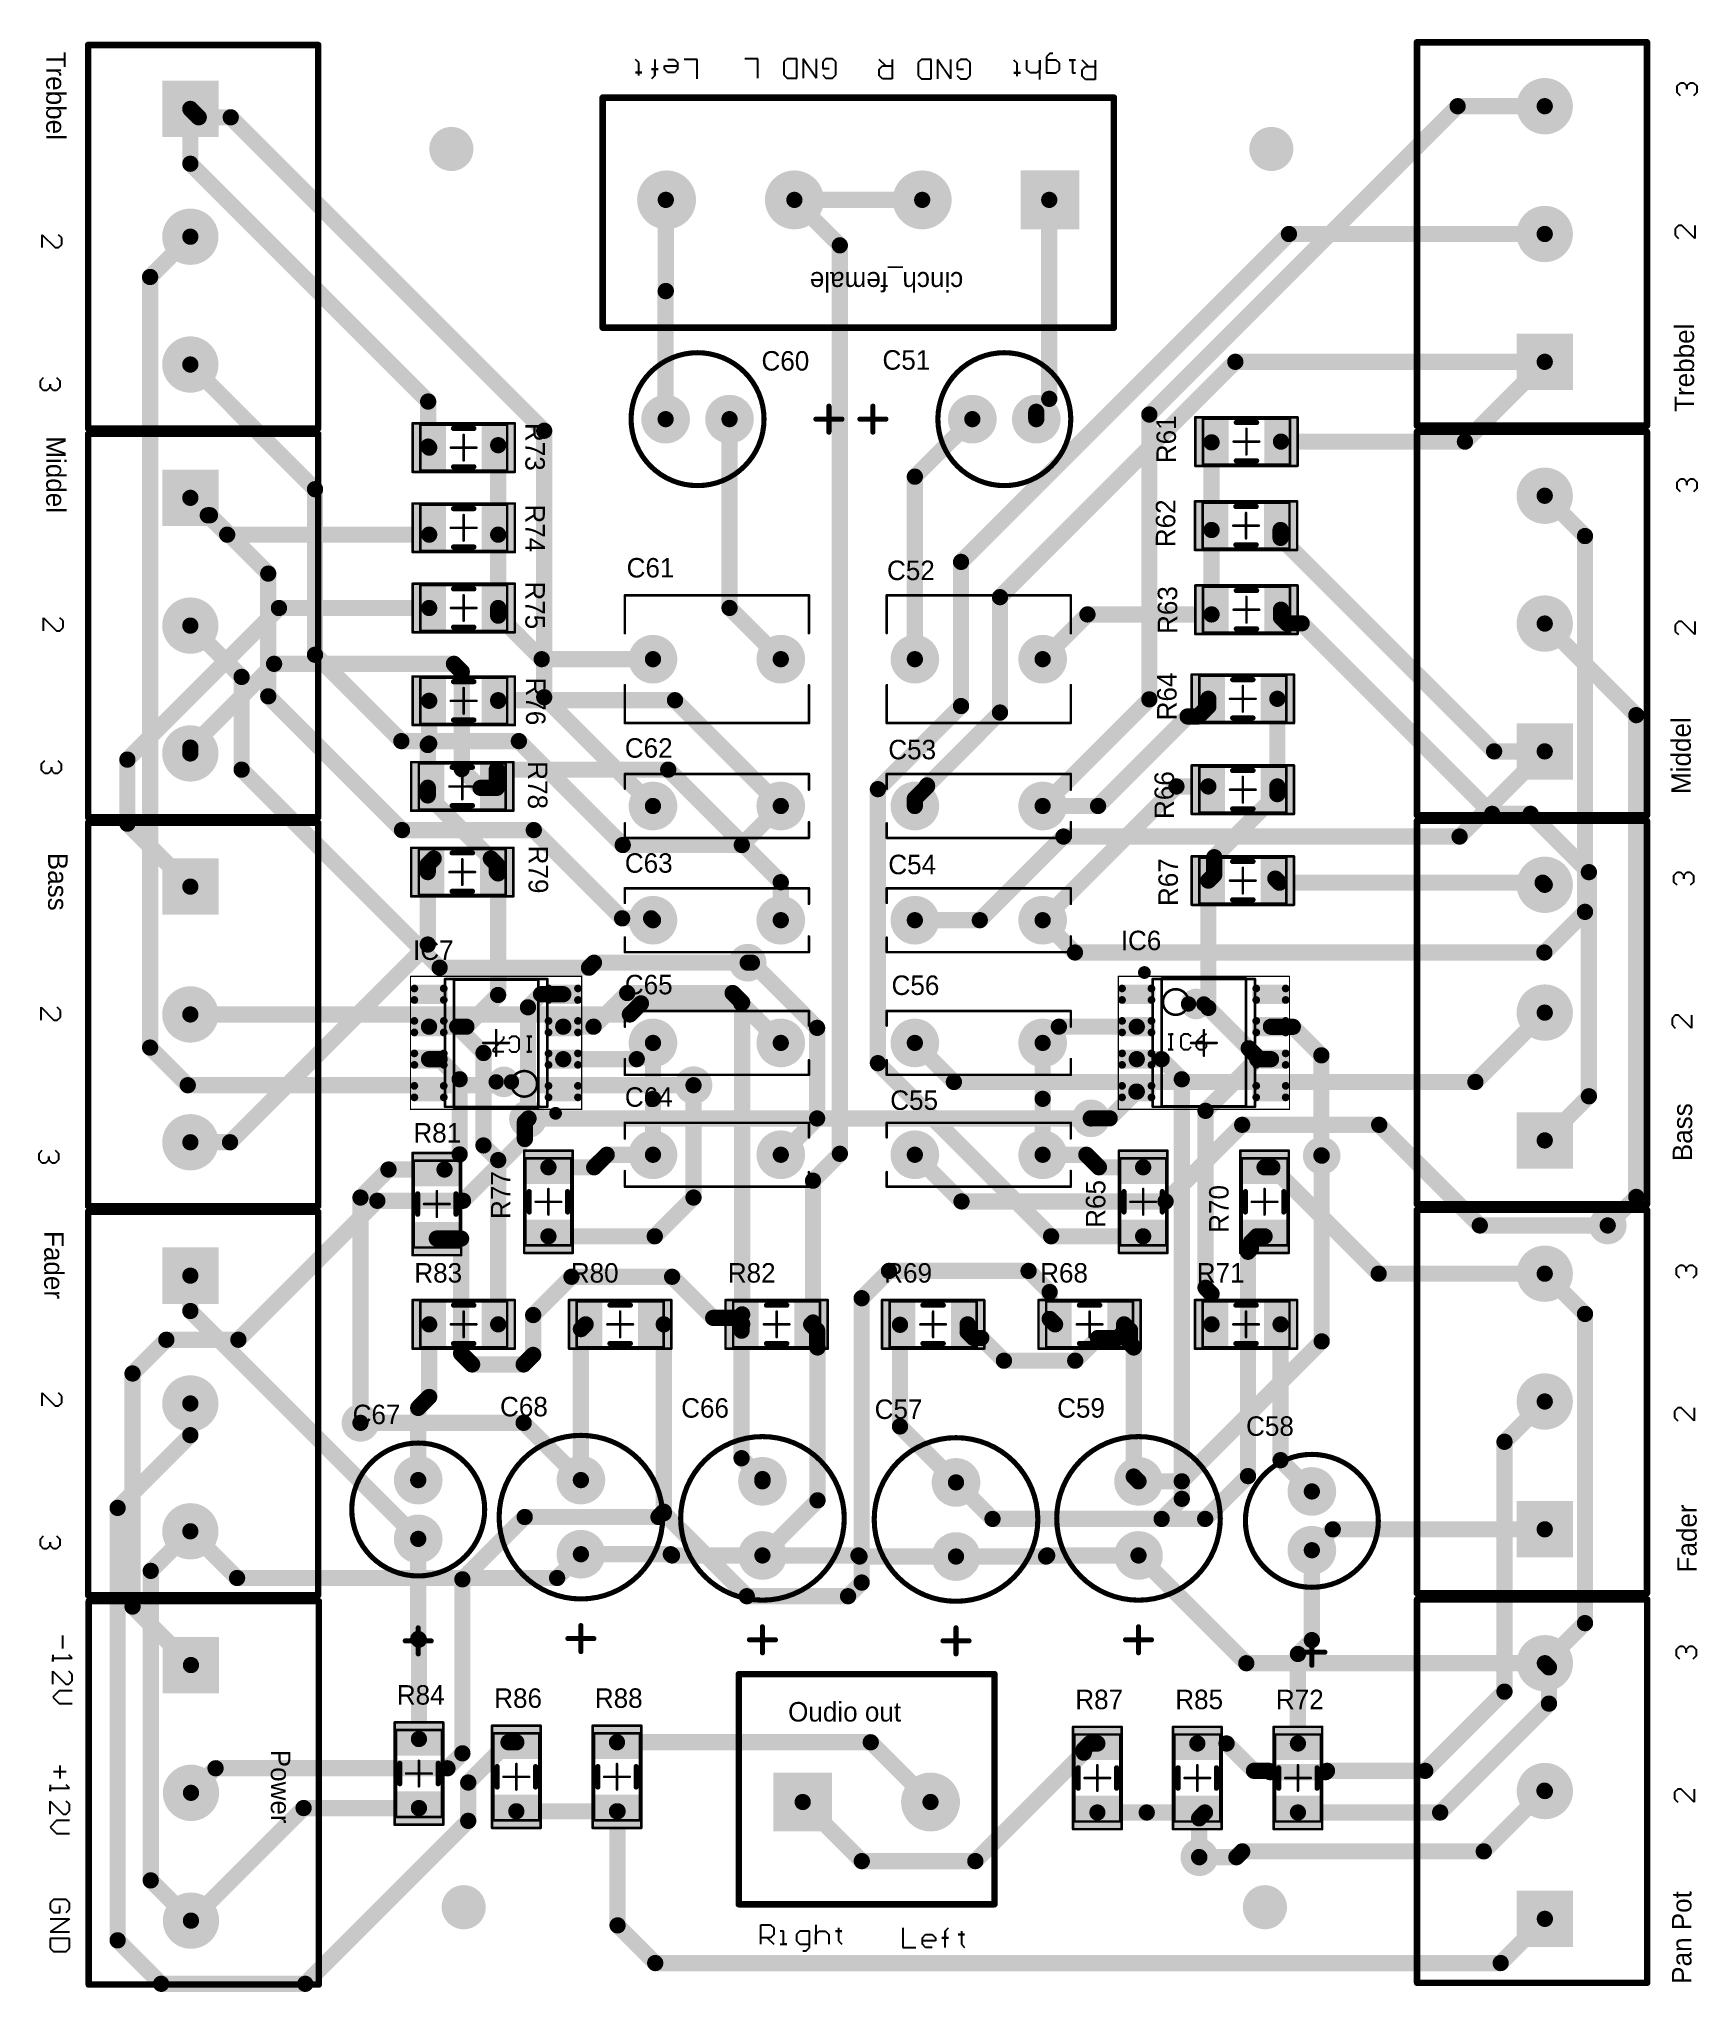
# Model space of a CAD drawing. Header units: millimetres. Extents: x 44 to 108.8, y 43.1 to 119.5.
import ezdxf

# ---------------------------------------------------------------- set-up
doc = ezdxf.new("R2010")
doc.units = ezdxf.units.MM
for name, color, linetype in [('BottomLayer', 5, 'Continuous'), ('BottomSolder', 6, 'Continuous'), ('Mechanical1', 6, 'Continuous'), ('Mechanical13', 56, 'Continuous'), ('Mechanical15', 56, 'Continuous'), ('MultiLayer', 9, 'Continuous'), ('TopLayer', 1, 'Continuous'), ('TopOverlay', 2, 'Continuous'), ('TopPaste', 8, 'Continuous'), ('TopSolder', 216, 'Continuous')]:
    doc.layers.add(name, color=color, linetype=linetype)

msp = doc.modelspace()

# ---------------------------------------------------------------- texts
at = {"layer": 'TopOverlay'}
for s, rotation, p in [('Trebbel', 270, (44.247, 118.998)), ('cinch_female', 180, (80.123, 110.376)), ('Trebbel', 90, (108.712, 104.903)), ('R61', 90, (88.443, 102.896)), ('R73', 270, (62.992, 104.47)), ('Middel', 270, (44.247, 103.949)), ('R74', 270, (62.992, 101.284)), ('R62', 90, (88.417, 99.61)), ('R75', 270, (62.992, 98.272)), ('R63', 90, (88.493, 96.216)), ('R76', 270, (63.018, 94.513)), ('R64', 90, (88.468, 92.837)), ('Middel', 90, (108.585, 89.955)), ('R78', 270, (63.094, 91.236)), ('R66', 90, (88.366, 88.977)), ('Bass', 270, (44.323, 87.655)), ('R79', 270, (63.119, 87.934)), ('R67', 90, (88.519, 85.573)), ('Bass', 90, (108.636, 75.591)), ('R77', 90, (62.408, 73.33)), ('R65', 90, (85.681, 72.984)), ('R70', 90, (90.501, 72.787)), ('Fader', 270, (44.171, 72.859)), ('Fader', 90, (108.813, 59.5)), ('Power', 270, (53.035, 52.565)), ('Pan Pot', 90, (108.61, 43.409))]:
    msp.add_text(s, height=0.762, rotation=rotation, dxfattribs=at).set_placement(p)
for s, p in [('C60', (72.229, 106.519)), ('C51', (76.962, 106.554)), ('C61', (66.954, 98.425)), ('C52', (77.14, 98.324)), ('C62', (66.884, 91.375)), ('C53', (77.191, 91.313)), ('C63', (66.884, 86.875)), ('C54', (77.191, 86.817)), ('IC7', (58.598, 83.464)), ('IC6', (86.284, 83.845)), ('C65', (66.884, 82.119)), ('C56', (77.318, 82.093)), ('C64', (66.884, 77.719)), ('C55', (77.267, 77.597)), ('R81', (58.611, 76.319)), ('R83', (58.649, 70.841)), ('R80', (64.77, 70.841)), ('R82', (70.911, 70.841)), ('R69', (77.032, 70.841)), ('R68', (83.131, 70.841)), ('R71', (89.256, 70.841)), ('C67', (56.236, 65.303)), ('C68', (62.001, 65.608)), ('C66', (69.088, 65.557)), ('C57', (76.657, 65.507)), ('C59', (83.795, 65.557)), ('C58', (91.186, 64.846)), ('R84', (57.963, 54.331)), ('R86', (61.773, 54.204)), ('R88', (65.71, 54.204)), ('Oudio out', (73.271, 53.67)), ('R87', (84.506, 54.153)), ('R85', (88.417, 54.153)), ('R72', (92.354, 54.153))]:
    msp.add_text(s, height=0.762, dxfattribs=at).set_placement(p)

# ---------------------------------------------------------------- blocks, each defined once
blk = doc.blocks.new('_______3_1')
at = {"layer": 'BottomLayer', "const_width": 1}
for points in [[(4.5, 0, 1), (5.5, 0, 1)], [(9.5, 0, 1), (10.5, 0, 1)]]:
    blk.add_lwpolyline(points, format="xyb", close=True, dxfattribs=at)
at = {"layer": 'BottomLayer'}
blk.add_solid([(-1, -1), (1, -1), (-1, 1), (1, 1)], dxfattribs=at)
at = {"layer": 'BottomSolder', "const_width": 1.102}
for points in [[(4.449, 0, 1), (5.551, 0, 1)], [(9.449, 0, 1), (10.551, 0, 1)]]:
    blk.add_lwpolyline(points, format="xyb", close=True, dxfattribs=at)
at = {"layer": 'BottomSolder'}
blk.add_solid([(-1.102, -1.102), (1.102, -1.102), (-1.102, 1.102), (1.102, 1.102)], dxfattribs=at)
at = {"layer": 'MultiLayer', "const_width": 1}
for points in [[(4.5, 0, 1), (5.5, 0, 1)], [(9.5, 0, 1), (10.5, 0, 1)]]:
    blk.add_lwpolyline(points, format="xyb", close=True, dxfattribs=at)
at = {"layer": 'MultiLayer'}
blk.add_solid([(-1, -1), (1, -1), (-1, 1), (1, 1)], dxfattribs=at)
at = {"layer": 'TopLayer', "const_width": 1}
for points in [[(4.5, 0, 1), (5.5, 0, 1)], [(9.5, 0, 1), (10.5, 0, 1)]]:
    blk.add_lwpolyline(points, format="xyb", close=True, dxfattribs=at)
at = {"layer": 'TopLayer'}
blk.add_solid([(-1, -1), (1, -1), (-1, 1), (1, 1)], dxfattribs=at)
at = {"layer": 'TopOverlay', "const_width": 0.254}
for points in [[(12.5, 5), (-2.5, 5)], [(-2.5, -4), (-2.5, 5)], [(12.5, -4), (12.5, 5)], [(12.5, -4), (-2.5, -4)]]:
    blk.add_lwpolyline(points, dxfattribs=at)
at = {"layer": 'TopOverlay', "const_width": 0.127}
for points in [[(-2.564, 5, 1), (-2.437, 5, 1)], [(-2.564, 5, 1), (-2.437, 5, 1)], [(12.437, 5, 1), (12.564, 5, 1)], [(12.437, 5, 1), (12.564, 5, 1)], [(-2.564, -4, 1), (-2.437, -4, 1)], [(-2.564, -4, 1), (-2.437, -4, 1)], [(12.437, -4, 1), (12.564, -4, 1)], [(12.437, -4, 1), (12.564, -4, 1)]]:
    blk.add_lwpolyline(points, format="xyb", close=True, dxfattribs=at)
at = {"layer": 'TopSolder', "const_width": 1.102}
for points in [[(4.449, 0, 1), (5.551, 0, 1)], [(9.449, 0, 1), (10.551, 0, 1)]]:
    blk.add_lwpolyline(points, format="xyb", close=True, dxfattribs=at)
at = {"layer": 'TopSolder'}
blk.add_solid([(-1.102, -1.102), (1.102, -1.102), (-1.102, 1.102), (1.102, 1.102)], dxfattribs=at)
blk = doc.blocks.new('_______3_2')
at = {"layer": 'BottomLayer', "const_width": 1}
for points in [[(4.5, 0, 1), (5.5, 0, 1)], [(9.5, 0, 1), (10.5, 0, 1)]]:
    blk.add_lwpolyline(points, format="xyb", close=True, dxfattribs=at)
at = {"layer": 'BottomLayer'}
blk.add_solid([(-1, -1), (1, -1), (-1, 1), (1, 1)], dxfattribs=at)
at = {"layer": 'BottomSolder', "const_width": 1.102}
for points in [[(4.449, 0, 1), (5.551, 0, 1)], [(9.449, 0, 1), (10.551, 0, 1)]]:
    blk.add_lwpolyline(points, format="xyb", close=True, dxfattribs=at)
at = {"layer": 'BottomSolder'}
blk.add_solid([(-1.102, -1.102), (1.102, -1.102), (-1.102, 1.102), (1.102, 1.102)], dxfattribs=at)
at = {"layer": 'MultiLayer', "const_width": 1}
for points in [[(4.5, 0, 1), (5.5, 0, 1)], [(9.5, 0, 1), (10.5, 0, 1)]]:
    blk.add_lwpolyline(points, format="xyb", close=True, dxfattribs=at)
at = {"layer": 'MultiLayer'}
blk.add_solid([(-1, -1), (1, -1), (-1, 1), (1, 1)], dxfattribs=at)
at = {"layer": 'TopLayer', "const_width": 1}
for points in [[(4.5, 0, 1), (5.5, 0, 1)], [(9.5, 0, 1), (10.5, 0, 1)]]:
    blk.add_lwpolyline(points, format="xyb", close=True, dxfattribs=at)
at = {"layer": 'TopLayer'}
blk.add_solid([(-1, -1), (1, -1), (-1, 1), (1, 1)], dxfattribs=at)
at = {"layer": 'TopOverlay', "const_width": 0.254}
for points in [[(-2.5, 5), (12.5, 5)], [(-2.5, 5), (-2.5, -4)], [(12.5, 5), (12.5, -4)], [(-2.5, -4), (12.5, -4)]]:
    blk.add_lwpolyline(points, dxfattribs=at)
at = {"layer": 'TopOverlay', "const_width": 0.127}
for points in [[(-2.564, 5, 1), (-2.437, 5, 1)], [(-2.564, 5, 1), (-2.437, 5, 1)], [(12.437, 5, 1), (12.564, 5, 1)], [(12.437, 5, 1), (12.564, 5, 1)], [(-2.564, -4, 1), (-2.437, -4, 1)], [(-2.564, -4, 1), (-2.437, -4, 1)], [(12.437, -4, 1), (12.564, -4, 1)], [(12.437, -4, 1), (12.564, -4, 1)]]:
    blk.add_lwpolyline(points, format="xyb", close=True, dxfattribs=at)
at = {"layer": 'TopSolder', "const_width": 1.102}
for points in [[(4.449, 0, 1), (5.551, 0, 1)], [(9.449, 0, 1), (10.551, 0, 1)]]:
    blk.add_lwpolyline(points, format="xyb", close=True, dxfattribs=at)
at = {"layer": 'TopSolder'}
blk.add_solid([(-1.102, -1.102), (1.102, -1.102), (-1.102, 1.102), (1.102, 1.102)], dxfattribs=at)
blk = doc.blocks.new('_______3_3')
at = {"layer": 'BottomLayer', "const_width": 1}
for points in [[(4.5, 0, 1), (5.5, 0, 1)], [(9.5, 0, 1), (10.5, 0, 1)]]:
    blk.add_lwpolyline(points, format="xyb", close=True, dxfattribs=at)
at = {"layer": 'BottomLayer'}
blk.add_solid([(-1, -1), (1, -1), (-1, 1), (1, 1)], dxfattribs=at)
at = {"layer": 'BottomSolder', "const_width": 1.102}
for points in [[(4.449, 0, 1), (5.551, 0, 1)], [(9.449, 0, 1), (10.551, 0, 1)]]:
    blk.add_lwpolyline(points, format="xyb", close=True, dxfattribs=at)
at = {"layer": 'BottomSolder'}
blk.add_solid([(-1.102, -1.102), (1.102, -1.102), (-1.102, 1.102), (1.102, 1.102)], dxfattribs=at)
at = {"layer": 'MultiLayer', "const_width": 1}
for points in [[(4.5, 0, 1), (5.5, 0, 1)], [(9.5, 0, 1), (10.5, 0, 1)]]:
    blk.add_lwpolyline(points, format="xyb", close=True, dxfattribs=at)
at = {"layer": 'MultiLayer'}
blk.add_solid([(-1, -1), (1, -1), (-1, 1), (1, 1)], dxfattribs=at)
at = {"layer": 'TopLayer', "const_width": 1}
for points in [[(4.5, 0, 1), (5.5, 0, 1)], [(9.5, 0, 1), (10.5, 0, 1)]]:
    blk.add_lwpolyline(points, format="xyb", close=True, dxfattribs=at)
at = {"layer": 'TopLayer'}
blk.add_solid([(-1, -1), (1, -1), (-1, 1), (1, 1)], dxfattribs=at)
at = {"layer": 'TopOverlay', "const_width": 0.254}
for points in [[(12.5, 5), (-2.5, 5)], [(-2.5, -4), (-2.5, 5)], [(12.5, -4), (12.5, 5)], [(12.5, -4), (-2.5, -4)]]:
    blk.add_lwpolyline(points, dxfattribs=at)
at = {"layer": 'TopOverlay', "const_width": 0.127}
for points in [[(-2.564, 5, 1), (-2.437, 5, 1)], [(-2.564, 5, 1), (-2.437, 5, 1)], [(12.437, 5, 1), (12.564, 5, 1)], [(12.437, 5, 1), (12.564, 5, 1)], [(-2.564, -4, 1), (-2.437, -4, 1)], [(-2.564, -4, 1), (-2.437, -4, 1)], [(12.437, -4, 1), (12.564, -4, 1)], [(12.437, -4, 1), (12.564, -4, 1)]]:
    blk.add_lwpolyline(points, format="xyb", close=True, dxfattribs=at)
at = {"layer": 'TopSolder', "const_width": 1.102}
for points in [[(4.449, 0, 1), (5.551, 0, 1)], [(9.449, 0, 1), (10.551, 0, 1)]]:
    blk.add_lwpolyline(points, format="xyb", close=True, dxfattribs=at)
at = {"layer": 'TopSolder'}
blk.add_solid([(-1.102, -1.102), (1.102, -1.102), (-1.102, 1.102), (1.102, 1.102)], dxfattribs=at)
blk = doc.blocks.new('_______3_4')
at = {"layer": 'BottomLayer', "const_width": 1}
for points in [[(4.5, 0, 1), (5.5, 0, 1)], [(9.5, 0, 1), (10.5, 0, 1)]]:
    blk.add_lwpolyline(points, format="xyb", close=True, dxfattribs=at)
at = {"layer": 'BottomLayer'}
blk.add_solid([(-1, -1), (1, -1), (-1, 1), (1, 1)], dxfattribs=at)
at = {"layer": 'BottomSolder', "const_width": 1.102}
for points in [[(4.449, 0, 1), (5.551, 0, 1)], [(9.449, 0, 1), (10.551, 0, 1)]]:
    blk.add_lwpolyline(points, format="xyb", close=True, dxfattribs=at)
at = {"layer": 'BottomSolder'}
blk.add_solid([(-1.102, -1.102), (1.102, -1.102), (-1.102, 1.102), (1.102, 1.102)], dxfattribs=at)
at = {"layer": 'MultiLayer', "const_width": 1}
for points in [[(4.5, 0, 1), (5.5, 0, 1)], [(9.5, 0, 1), (10.5, 0, 1)]]:
    blk.add_lwpolyline(points, format="xyb", close=True, dxfattribs=at)
at = {"layer": 'MultiLayer'}
blk.add_solid([(-1, -1), (1, -1), (-1, 1), (1, 1)], dxfattribs=at)
at = {"layer": 'TopLayer', "const_width": 1}
for points in [[(4.5, 0, 1), (5.5, 0, 1)], [(9.5, 0, 1), (10.5, 0, 1)]]:
    blk.add_lwpolyline(points, format="xyb", close=True, dxfattribs=at)
at = {"layer": 'TopLayer'}
blk.add_solid([(-1, -1), (1, -1), (-1, 1), (1, 1)], dxfattribs=at)
at = {"layer": 'TopOverlay', "const_width": 0.254}
for points in [[(-2.5, 5), (12.5, 5)], [(-2.5, 5), (-2.5, -4)], [(12.5, 5), (12.5, -4)], [(-2.5, -4), (12.5, -4)]]:
    blk.add_lwpolyline(points, dxfattribs=at)
at = {"layer": 'TopOverlay', "const_width": 0.127}
for points in [[(-2.564, 5, 1), (-2.437, 5, 1)], [(-2.564, 5, 1), (-2.437, 5, 1)], [(12.437, 5, 1), (12.564, 5, 1)], [(12.437, 5, 1), (12.564, 5, 1)], [(-2.564, -4, 1), (-2.437, -4, 1)], [(-2.564, -4, 1), (-2.437, -4, 1)], [(12.437, -4, 1), (12.564, -4, 1)], [(12.437, -4, 1), (12.564, -4, 1)]]:
    blk.add_lwpolyline(points, format="xyb", close=True, dxfattribs=at)
at = {"layer": 'TopSolder', "const_width": 1.102}
for points in [[(4.449, 0, 1), (5.551, 0, 1)], [(9.449, 0, 1), (10.551, 0, 1)]]:
    blk.add_lwpolyline(points, format="xyb", close=True, dxfattribs=at)
at = {"layer": 'TopSolder'}
blk.add_solid([(-1.102, -1.102), (1.102, -1.102), (-1.102, 1.102), (1.102, 1.102)], dxfattribs=at)
blk = doc.blocks.new('_______3_5')
at = {"layer": 'BottomLayer', "const_width": 1}
for points in [[(4.5, 0, 1), (5.5, 0, 1)], [(9.5, 0, 1), (10.5, 0, 1)]]:
    blk.add_lwpolyline(points, format="xyb", close=True, dxfattribs=at)
at = {"layer": 'BottomLayer'}
blk.add_solid([(-1, -1), (1, -1), (-1, 1), (1, 1)], dxfattribs=at)
at = {"layer": 'BottomSolder', "const_width": 1.102}
for points in [[(4.449, 0, 1), (5.551, 0, 1)], [(9.449, 0, 1), (10.551, 0, 1)]]:
    blk.add_lwpolyline(points, format="xyb", close=True, dxfattribs=at)
at = {"layer": 'BottomSolder'}
blk.add_solid([(-1.102, -1.102), (1.102, -1.102), (-1.102, 1.102), (1.102, 1.102)], dxfattribs=at)
at = {"layer": 'MultiLayer', "const_width": 1}
for points in [[(4.5, 0, 1), (5.5, 0, 1)], [(9.5, 0, 1), (10.5, 0, 1)]]:
    blk.add_lwpolyline(points, format="xyb", close=True, dxfattribs=at)
at = {"layer": 'MultiLayer'}
blk.add_solid([(-1, -1), (1, -1), (-1, 1), (1, 1)], dxfattribs=at)
at = {"layer": 'TopLayer', "const_width": 1}
for points in [[(4.5, 0, 1), (5.5, 0, 1)], [(9.5, 0, 1), (10.5, 0, 1)]]:
    blk.add_lwpolyline(points, format="xyb", close=True, dxfattribs=at)
at = {"layer": 'TopLayer'}
blk.add_solid([(-1, -1), (1, -1), (-1, 1), (1, 1)], dxfattribs=at)
at = {"layer": 'TopOverlay', "const_width": 0.254}
for points in [[(12.5, 5), (-2.5, 5)], [(-2.5, -4), (-2.5, 5)], [(12.5, -4), (12.5, 5)], [(12.5, -4), (-2.5, -4)]]:
    blk.add_lwpolyline(points, dxfattribs=at)
at = {"layer": 'TopOverlay', "const_width": 0.127}
for points in [[(-2.564, 5, 1), (-2.437, 5, 1)], [(-2.564, 5, 1), (-2.437, 5, 1)], [(12.437, 5, 1), (12.564, 5, 1)], [(12.437, 5, 1), (12.564, 5, 1)], [(-2.564, -4, 1), (-2.437, -4, 1)], [(-2.564, -4, 1), (-2.437, -4, 1)], [(12.437, -4, 1), (12.564, -4, 1)], [(12.437, -4, 1), (12.564, -4, 1)]]:
    blk.add_lwpolyline(points, format="xyb", close=True, dxfattribs=at)
at = {"layer": 'TopSolder', "const_width": 1.102}
for points in [[(4.449, 0, 1), (5.551, 0, 1)], [(9.449, 0, 1), (10.551, 0, 1)]]:
    blk.add_lwpolyline(points, format="xyb", close=True, dxfattribs=at)
at = {"layer": 'TopSolder'}
blk.add_solid([(-1.102, -1.102), (1.102, -1.102), (-1.102, 1.102), (1.102, 1.102)], dxfattribs=at)
blk = doc.blocks.new('_______3_6')
at = {"layer": 'BottomLayer', "const_width": 1}
for points in [[(4.5, 0, 1), (5.5, 0, 1)], [(9.5, 0, 1), (10.5, 0, 1)]]:
    blk.add_lwpolyline(points, format="xyb", close=True, dxfattribs=at)
at = {"layer": 'BottomLayer'}
blk.add_solid([(-1, -1), (1, -1), (-1, 1), (1, 1)], dxfattribs=at)
at = {"layer": 'BottomSolder', "const_width": 1.102}
for points in [[(4.449, 0, 1), (5.551, 0, 1)], [(9.449, 0, 1), (10.551, 0, 1)]]:
    blk.add_lwpolyline(points, format="xyb", close=True, dxfattribs=at)
at = {"layer": 'BottomSolder'}
blk.add_solid([(-1.102, -1.102), (1.102, -1.102), (-1.102, 1.102), (1.102, 1.102)], dxfattribs=at)
at = {"layer": 'MultiLayer', "const_width": 1}
for points in [[(4.5, 0, 1), (5.5, 0, 1)], [(9.5, 0, 1), (10.5, 0, 1)]]:
    blk.add_lwpolyline(points, format="xyb", close=True, dxfattribs=at)
at = {"layer": 'MultiLayer'}
blk.add_solid([(-1, -1), (1, -1), (-1, 1), (1, 1)], dxfattribs=at)
at = {"layer": 'TopLayer', "const_width": 1}
for points in [[(4.5, 0, 1), (5.5, 0, 1)], [(9.5, 0, 1), (10.5, 0, 1)]]:
    blk.add_lwpolyline(points, format="xyb", close=True, dxfattribs=at)
at = {"layer": 'TopLayer'}
blk.add_solid([(-1, -1), (1, -1), (-1, 1), (1, 1)], dxfattribs=at)
at = {"layer": 'TopOverlay', "const_width": 0.254}
for points in [[(-2.5, 5), (12.5, 5)], [(-2.5, 5), (-2.5, -4)], [(12.5, 5), (12.5, -4)], [(-2.5, -4), (12.5, -4)]]:
    blk.add_lwpolyline(points, dxfattribs=at)
at = {"layer": 'TopOverlay', "const_width": 0.127}
for points in [[(-2.564, 5, 1), (-2.437, 5, 1)], [(-2.564, 5, 1), (-2.437, 5, 1)], [(12.437, 5, 1), (12.564, 5, 1)], [(12.437, 5, 1), (12.564, 5, 1)], [(-2.564, -4, 1), (-2.437, -4, 1)], [(-2.564, -4, 1), (-2.437, -4, 1)], [(12.437, -4, 1), (12.564, -4, 1)], [(12.437, -4, 1), (12.564, -4, 1)]]:
    blk.add_lwpolyline(points, format="xyb", close=True, dxfattribs=at)
at = {"layer": 'TopSolder', "const_width": 1.102}
for points in [[(4.449, 0, 1), (5.551, 0, 1)], [(9.449, 0, 1), (10.551, 0, 1)]]:
    blk.add_lwpolyline(points, format="xyb", close=True, dxfattribs=at)
at = {"layer": 'TopSolder'}
blk.add_solid([(-1.102, -1.102), (1.102, -1.102), (-1.102, 1.102), (1.102, 1.102)], dxfattribs=at)
blk = doc.blocks.new('_______3_7')
at = {"layer": 'BottomLayer', "const_width": 1}
for points in [[(4.5, 0, 1), (5.5, 0, 1)], [(9.5, 0, 1), (10.5, 0, 1)]]:
    blk.add_lwpolyline(points, format="xyb", close=True, dxfattribs=at)
at = {"layer": 'BottomLayer'}
blk.add_solid([(-1, -1), (1, -1), (-1, 1), (1, 1)], dxfattribs=at)
at = {"layer": 'BottomSolder', "const_width": 1.102}
for points in [[(4.449, 0, 1), (5.551, 0, 1)], [(9.449, 0, 1), (10.551, 0, 1)]]:
    blk.add_lwpolyline(points, format="xyb", close=True, dxfattribs=at)
at = {"layer": 'BottomSolder'}
blk.add_solid([(-1.102, -1.102), (1.102, -1.102), (-1.102, 1.102), (1.102, 1.102)], dxfattribs=at)
at = {"layer": 'MultiLayer', "const_width": 1}
for points in [[(4.5, 0, 1), (5.5, 0, 1)], [(9.5, 0, 1), (10.5, 0, 1)]]:
    blk.add_lwpolyline(points, format="xyb", close=True, dxfattribs=at)
at = {"layer": 'MultiLayer'}
blk.add_solid([(-1, -1), (1, -1), (-1, 1), (1, 1)], dxfattribs=at)
at = {"layer": 'TopLayer', "const_width": 1}
for points in [[(4.5, 0, 1), (5.5, 0, 1)], [(9.5, 0, 1), (10.5, 0, 1)]]:
    blk.add_lwpolyline(points, format="xyb", close=True, dxfattribs=at)
at = {"layer": 'TopLayer'}
blk.add_solid([(-1, -1), (1, -1), (-1, 1), (1, 1)], dxfattribs=at)
at = {"layer": 'TopOverlay', "const_width": 0.254}
for points in [[(12.5, 5), (-2.5, 5)], [(-2.5, -4), (-2.5, 5)], [(12.5, -4), (12.5, 5)], [(12.5, -4), (-2.5, -4)]]:
    blk.add_lwpolyline(points, dxfattribs=at)
at = {"layer": 'TopOverlay', "const_width": 0.127}
for points in [[(-2.564, 5, 1), (-2.437, 5, 1)], [(-2.564, 5, 1), (-2.437, 5, 1)], [(12.437, 5, 1), (12.564, 5, 1)], [(12.437, 5, 1), (12.564, 5, 1)], [(-2.564, -4, 1), (-2.437, -4, 1)], [(-2.564, -4, 1), (-2.437, -4, 1)], [(12.437, -4, 1), (12.564, -4, 1)], [(12.437, -4, 1), (12.564, -4, 1)]]:
    blk.add_lwpolyline(points, format="xyb", close=True, dxfattribs=at)
at = {"layer": 'TopSolder', "const_width": 1.102}
for points in [[(4.449, 0, 1), (5.551, 0, 1)], [(9.449, 0, 1), (10.551, 0, 1)]]:
    blk.add_lwpolyline(points, format="xyb", close=True, dxfattribs=at)
at = {"layer": 'TopSolder'}
blk.add_solid([(-1.102, -1.102), (1.102, -1.102), (-1.102, 1.102), (1.102, 1.102)], dxfattribs=at)
blk = doc.blocks.new('_______3_8')
at = {"layer": 'BottomLayer', "const_width": 1}
for points in [[(4.5, 0, 1), (5.5, 0, 1)], [(9.5, 0, 1), (10.5, 0, 1)]]:
    blk.add_lwpolyline(points, format="xyb", close=True, dxfattribs=at)
at = {"layer": 'BottomLayer'}
blk.add_solid([(-1, -1), (1, -1), (-1, 1), (1, 1)], dxfattribs=at)
at = {"layer": 'BottomSolder', "const_width": 1.102}
for points in [[(4.449, 0, 1), (5.551, 0, 1)], [(9.449, 0, 1), (10.551, 0, 1)]]:
    blk.add_lwpolyline(points, format="xyb", close=True, dxfattribs=at)
at = {"layer": 'BottomSolder'}
blk.add_solid([(-1.102, -1.102), (1.102, -1.102), (-1.102, 1.102), (1.102, 1.102)], dxfattribs=at)
at = {"layer": 'MultiLayer', "const_width": 1}
for points in [[(4.5, 0, 1), (5.5, 0, 1)], [(9.5, 0, 1), (10.5, 0, 1)]]:
    blk.add_lwpolyline(points, format="xyb", close=True, dxfattribs=at)
at = {"layer": 'MultiLayer'}
blk.add_solid([(-1, -1), (1, -1), (-1, 1), (1, 1)], dxfattribs=at)
at = {"layer": 'TopLayer', "const_width": 1}
for points in [[(4.5, 0, 1), (5.5, 0, 1)], [(9.5, 0, 1), (10.5, 0, 1)]]:
    blk.add_lwpolyline(points, format="xyb", close=True, dxfattribs=at)
at = {"layer": 'TopLayer'}
blk.add_solid([(-1, -1), (1, -1), (-1, 1), (1, 1)], dxfattribs=at)
at = {"layer": 'TopOverlay', "const_width": 0.254}
for points in [[(-2.5, 5), (12.5, 5)], [(-2.5, 5), (-2.5, -4)], [(12.5, 5), (12.5, -4)], [(-2.5, -4), (12.5, -4)]]:
    blk.add_lwpolyline(points, dxfattribs=at)
at = {"layer": 'TopOverlay', "const_width": 0.127}
for points in [[(-2.564, 5, 1), (-2.437, 5, 1)], [(-2.564, 5, 1), (-2.437, 5, 1)], [(12.437, 5, 1), (12.564, 5, 1)], [(12.437, 5, 1), (12.564, 5, 1)], [(-2.564, -4, 1), (-2.437, -4, 1)], [(-2.564, -4, 1), (-2.437, -4, 1)], [(12.437, -4, 1), (12.564, -4, 1)], [(12.437, -4, 1), (12.564, -4, 1)]]:
    blk.add_lwpolyline(points, format="xyb", close=True, dxfattribs=at)
at = {"layer": 'TopSolder', "const_width": 1.102}
for points in [[(4.449, 0, 1), (5.551, 0, 1)], [(9.449, 0, 1), (10.551, 0, 1)]]:
    blk.add_lwpolyline(points, format="xyb", close=True, dxfattribs=at)
at = {"layer": 'TopSolder'}
blk.add_solid([(-1.102, -1.102), (1.102, -1.102), (-1.102, 1.102), (1.102, 1.102)], dxfattribs=at)
blk = doc.blocks.new('HEADER_2_9')
at = {"layer": 'BottomLayer', "const_width": 1.05}
blk.add_lwpolyline([(4.475, 0, 1), (5.525, 0, 1)], format="xyb", close=True, dxfattribs=at)
at = {"layer": 'BottomLayer'}
blk.add_solid([(-1.05, -1.05), (1.05, -1.05), (-1.05, 1.05), (1.05, 1.05)], dxfattribs=at)
at = {"layer": 'BottomSolder', "const_width": 1.152}
blk.add_lwpolyline([(4.424, 0, 1), (5.576, 0, 1)], format="xyb", close=True, dxfattribs=at)
at = {"layer": 'BottomSolder'}
blk.add_solid([(-1.152, -1.152), (1.152, -1.152), (-1.152, 1.152), (1.152, 1.152)], dxfattribs=at)
at = {"layer": 'MultiLayer', "const_width": 1.05}
blk.add_lwpolyline([(4.475, 0, 1), (5.525, 0, 1)], format="xyb", close=True, dxfattribs=at)
at = {"layer": 'MultiLayer'}
blk.add_solid([(-1.05, -1.05), (1.05, -1.05), (-1.05, 1.05), (1.05, 1.05)], dxfattribs=at)
at = {"layer": 'TopLayer', "const_width": 1.05}
blk.add_lwpolyline([(4.475, 0, 1), (5.525, 0, 1)], format="xyb", close=True, dxfattribs=at)
at = {"layer": 'TopLayer'}
blk.add_solid([(-1.05, -1.05), (1.05, -1.05), (-1.05, 1.05), (1.05, 1.05)], dxfattribs=at)
at = {"layer": 'TopOverlay', "const_width": 0.254}
for points in [[(-2.5, 5), (7.5, 5)], [(-2.5, -4), (-2.5, 5)], [(7.5, -4), (7.5, 5)], [(-2.5, -4), (7.5, -4)]]:
    blk.add_lwpolyline(points, dxfattribs=at)
at = {"layer": 'TopOverlay', "const_width": 0.127}
for points in [[(-2.564, 5, 1), (-2.437, 5, 1)], [(-2.564, 5, 1), (-2.437, 5, 1)], [(7.437, 5, 1), (7.564, 5, 1)], [(7.437, 5, 1), (7.564, 5, 1)], [(-2.564, -4, 1), (-2.437, -4, 1)], [(-2.564, -4, 1), (-2.437, -4, 1)], [(7.437, -4, 1), (7.564, -4, 1)], [(7.437, -4, 1), (7.564, -4, 1)]]:
    blk.add_lwpolyline(points, format="xyb", close=True, dxfattribs=at)
at = {"layer": 'TopSolder', "const_width": 1.152}
blk.add_lwpolyline([(4.424, 0, 1), (5.576, 0, 1)], format="xyb", close=True, dxfattribs=at)
at = {"layer": 'TopSolder'}
blk.add_solid([(-1.152, -1.152), (1.152, -1.152), (-1.152, 1.152), (1.152, 1.152)], dxfattribs=at)
blk = doc.blocks.new('C1206_10')
at = {"layer": 'Mechanical13', "const_width": 0.1}
for points in [[(-1.7, 0.9), (1.7, 0.9)], [(-1.7, 0.9), (-1.7, -0.9)], [(1.7, 0.9), (1.7, -0.9)], [(-1.7, -0.9), (1.7, -0.9)]]:
    blk.add_lwpolyline(points, dxfattribs=at)
at = {"layer": 'Mechanical13', "const_width": 0.05}
for points in [[(-1.725, 0.9, 1), (-1.675, 0.9, 1)], [(-1.725, 0.9, 1), (-1.675, 0.9, 1)], [(1.675, 0.9, 1), (1.725, 0.9, 1)], [(1.675, 0.9, 1), (1.725, 0.9, 1)], [(-1.725, -0.9, 1), (-1.675, -0.9, 1)], [(-1.725, -0.9, 1), (-1.675, -0.9, 1)], [(1.675, -0.9, 1), (1.725, -0.9, 1)], [(1.675, -0.9, 1), (1.725, -0.9, 1)]]:
    blk.add_lwpolyline(points, format="xyb", close=True, dxfattribs=at)
at = {"layer": 'Mechanical15', "const_width": 0.1}
for points in [[(-2, 0.95), (2, 0.95)], [(-2, 0.95), (-2, -0.95)], [(2, 0.95), (2, -0.95)], [(-0.5, 0), (0.5, 0)], [(0, 0.5), (0, -0.5)], [(-2, -0.95), (2, -0.95)]]:
    blk.add_lwpolyline(points, dxfattribs=at)
at = {"layer": 'Mechanical15', "const_width": 0.05}
for points in [[(-2.025, 0.95, 1), (-1.975, 0.95, 1)], [(-2.025, 0.95, 1), (-1.975, 0.95, 1)], [(1.975, 0.95, 1), (2.025, 0.95, 1)], [(1.975, 0.95, 1), (2.025, 0.95, 1)], [(-0.525, 0, 1), (-0.475, 0, 1)], [(-0.025, 0.5, 1), (0.025, 0.5, 1)], [(0.475, 0, 1), (0.525, 0, 1)], [(-0.025, -0.5, 1), (0.025, -0.5, 1)], [(-2.025, -0.95, 1), (-1.975, -0.95, 1)], [(-2.025, -0.95, 1), (-1.975, -0.95, 1)], [(1.975, -0.95, 1), (2.025, -0.95, 1)], [(1.975, -0.95, 1), (2.025, -0.95, 1)]]:
    blk.add_lwpolyline(points, format="xyb", close=True, dxfattribs=at)
at = {"layer": 'TopLayer'}
for points in [[(-0.8, -0.85), (-0.8, 0.85), (-1.9, -0.85), (-1.9, 0.85)], [(1.9, -0.85), (1.9, 0.85), (0.8, -0.85), (0.8, 0.85)]]:
    blk.add_solid(points, dxfattribs=at)
at = {"layer": 'TopOverlay', "const_width": 0.2}
for points in [[(-0.4, 0.75), (0.4, 0.75)], [(-0.4, -0.75), (0.4, -0.75)]]:
    blk.add_lwpolyline(points, dxfattribs=at)
at = {"layer": 'TopOverlay', "const_width": 0.1}
for points in [[(-0.45, 0.75, 1), (-0.35, 0.75, 1)], [(0.35, 0.75, 1), (0.45, 0.75, 1)], [(-0.45, -0.75, 1), (-0.35, -0.75, 1)], [(0.35, -0.75, 1), (0.45, -0.75, 1)]]:
    blk.add_lwpolyline(points, format="xyb", close=True, dxfattribs=at)
at = {"layer": 'TopPaste'}
for points in [[(-0.8, -0.85), (-0.8, 0.85), (-1.9, -0.85), (-1.9, 0.85)], [(1.9, -0.85), (1.9, 0.85), (0.8, -0.85), (0.8, 0.85)]]:
    blk.add_solid(points, dxfattribs=at)
at = {"layer": 'TopSolder'}
for points in [[(-0.698, -0.952), (-0.698, 0.952), (-2.002, -0.952), (-2.002, 0.952)], [(2.002, -0.952), (2.002, 0.952), (0.698, -0.952), (0.698, 0.952)]]:
    blk.add_solid(points, dxfattribs=at)
blk = doc.blocks.new('C1206_11')
at = {"layer": 'Mechanical13', "const_width": 0.1}
for points in [[(-1.7, 0.9), (1.7, 0.9)], [(-1.7, 0.9), (-1.7, -0.9)], [(1.7, 0.9), (1.7, -0.9)], [(-1.7, -0.9), (1.7, -0.9)]]:
    blk.add_lwpolyline(points, dxfattribs=at)
at = {"layer": 'Mechanical13', "const_width": 0.05}
for points in [[(-1.725, 0.9, 1), (-1.675, 0.9, 1)], [(-1.725, 0.9, 1), (-1.675, 0.9, 1)], [(1.675, 0.9, 1), (1.725, 0.9, 1)], [(1.675, 0.9, 1), (1.725, 0.9, 1)], [(-1.725, -0.9, 1), (-1.675, -0.9, 1)], [(-1.725, -0.9, 1), (-1.675, -0.9, 1)], [(1.675, -0.9, 1), (1.725, -0.9, 1)], [(1.675, -0.9, 1), (1.725, -0.9, 1)]]:
    blk.add_lwpolyline(points, format="xyb", close=True, dxfattribs=at)
at = {"layer": 'Mechanical15', "const_width": 0.1}
for points in [[(-2, 0.95), (2, 0.95)], [(-2, 0.95), (-2, -0.95)], [(2, 0.95), (2, -0.95)], [(-0.5, 0), (0.5, 0)], [(0, 0.5), (0, -0.5)], [(-2, -0.95), (2, -0.95)]]:
    blk.add_lwpolyline(points, dxfattribs=at)
at = {"layer": 'Mechanical15', "const_width": 0.05}
for points in [[(-2.025, 0.95, 1), (-1.975, 0.95, 1)], [(-2.025, 0.95, 1), (-1.975, 0.95, 1)], [(1.975, 0.95, 1), (2.025, 0.95, 1)], [(1.975, 0.95, 1), (2.025, 0.95, 1)], [(-0.525, 0, 1), (-0.475, 0, 1)], [(-0.025, 0.5, 1), (0.025, 0.5, 1)], [(0.475, 0, 1), (0.525, 0, 1)], [(-0.025, -0.5, 1), (0.025, -0.5, 1)], [(-2.025, -0.95, 1), (-1.975, -0.95, 1)], [(-2.025, -0.95, 1), (-1.975, -0.95, 1)], [(1.975, -0.95, 1), (2.025, -0.95, 1)], [(1.975, -0.95, 1), (2.025, -0.95, 1)]]:
    blk.add_lwpolyline(points, format="xyb", close=True, dxfattribs=at)
at = {"layer": 'TopLayer'}
for points in [[(-0.8, -0.85), (-0.8, 0.85), (-1.9, -0.85), (-1.9, 0.85)], [(1.9, -0.85), (1.9, 0.85), (0.8, -0.85), (0.8, 0.85)]]:
    blk.add_solid(points, dxfattribs=at)
at = {"layer": 'TopOverlay', "const_width": 0.2}
for points in [[(-0.4, 0.75), (0.4, 0.75)], [(-0.4, -0.75), (0.4, -0.75)]]:
    blk.add_lwpolyline(points, dxfattribs=at)
at = {"layer": 'TopOverlay', "const_width": 0.1}
for points in [[(-0.45, 0.75, 1), (-0.35, 0.75, 1)], [(0.35, 0.75, 1), (0.45, 0.75, 1)], [(-0.45, -0.75, 1), (-0.35, -0.75, 1)], [(0.35, -0.75, 1), (0.45, -0.75, 1)]]:
    blk.add_lwpolyline(points, format="xyb", close=True, dxfattribs=at)
at = {"layer": 'TopPaste'}
for points in [[(-0.8, -0.85), (-0.8, 0.85), (-1.9, -0.85), (-1.9, 0.85)], [(1.9, -0.85), (1.9, 0.85), (0.8, -0.85), (0.8, 0.85)]]:
    blk.add_solid(points, dxfattribs=at)
at = {"layer": 'TopSolder'}
for points in [[(-0.698, -0.952), (-0.698, 0.952), (-2.002, -0.952), (-2.002, 0.952)], [(2.002, -0.952), (2.002, 0.952), (0.698, -0.952), (0.698, 0.952)]]:
    blk.add_solid(points, dxfattribs=at)
blk = doc.blocks.new('C1206_12')
at = {"layer": 'Mechanical13', "const_width": 0.1}
for points in [[(1.7, 0.9), (-1.7, 0.9)], [(-1.7, -0.9), (-1.7, 0.9)], [(1.7, -0.9), (1.7, 0.9)], [(1.7, -0.9), (-1.7, -0.9)]]:
    blk.add_lwpolyline(points, dxfattribs=at)
at = {"layer": 'Mechanical13', "const_width": 0.05}
for points in [[(-1.725, 0.9, 1), (-1.675, 0.9, 1)], [(-1.725, 0.9, 1), (-1.675, 0.9, 1)], [(1.675, 0.9, 1), (1.725, 0.9, 1)], [(1.675, 0.9, 1), (1.725, 0.9, 1)], [(-1.725, -0.9, 1), (-1.675, -0.9, 1)], [(-1.725, -0.9, 1), (-1.675, -0.9, 1)], [(1.675, -0.9, 1), (1.725, -0.9, 1)], [(1.675, -0.9, 1), (1.725, -0.9, 1)]]:
    blk.add_lwpolyline(points, format="xyb", close=True, dxfattribs=at)
at = {"layer": 'Mechanical15', "const_width": 0.1}
for points in [[(2, 0.95), (-2, 0.95)], [(-2, -0.95), (-2, 0.95)], [(2, -0.95), (2, 0.95)], [(0.5, 0), (-0.5, 0)], [(0, -0.5), (0, 0.5)], [(2, -0.95), (-2, -0.95)]]:
    blk.add_lwpolyline(points, dxfattribs=at)
at = {"layer": 'Mechanical15', "const_width": 0.05}
for points in [[(-2.025, 0.95, 1), (-1.975, 0.95, 1)], [(-2.025, 0.95, 1), (-1.975, 0.95, 1)], [(1.975, 0.95, 1), (2.025, 0.95, 1)], [(1.975, 0.95, 1), (2.025, 0.95, 1)], [(-0.525, 0, 1), (-0.475, 0, 1)], [(-0.025, 0.5, 1), (0.025, 0.5, 1)], [(0.475, 0, 1), (0.525, 0, 1)], [(-0.025, -0.5, 1), (0.025, -0.5, 1)], [(-2.025, -0.95, 1), (-1.975, -0.95, 1)], [(-2.025, -0.95, 1), (-1.975, -0.95, 1)], [(1.975, -0.95, 1), (2.025, -0.95, 1)], [(1.975, -0.95, 1), (2.025, -0.95, 1)]]:
    blk.add_lwpolyline(points, format="xyb", close=True, dxfattribs=at)
at = {"layer": 'TopLayer'}
for points in [[(-0.8, -0.85), (-0.8, 0.85), (-1.9, -0.85), (-1.9, 0.85)], [(1.9, -0.85), (1.9, 0.85), (0.8, -0.85), (0.8, 0.85)]]:
    blk.add_solid(points, dxfattribs=at)
at = {"layer": 'TopOverlay', "const_width": 0.2}
for points in [[(0.4, 0.75), (-0.4, 0.75)], [(0.4, -0.75), (-0.4, -0.75)]]:
    blk.add_lwpolyline(points, dxfattribs=at)
at = {"layer": 'TopOverlay', "const_width": 0.1}
for points in [[(-0.45, 0.75, 1), (-0.35, 0.75, 1)], [(0.35, 0.75, 1), (0.45, 0.75, 1)], [(-0.45, -0.75, 1), (-0.35, -0.75, 1)], [(0.35, -0.75, 1), (0.45, -0.75, 1)]]:
    blk.add_lwpolyline(points, format="xyb", close=True, dxfattribs=at)
at = {"layer": 'TopPaste'}
for points in [[(-0.8, -0.85), (-0.8, 0.85), (-1.9, -0.85), (-1.9, 0.85)], [(1.9, -0.85), (1.9, 0.85), (0.8, -0.85), (0.8, 0.85)]]:
    blk.add_solid(points, dxfattribs=at)
at = {"layer": 'TopSolder'}
for points in [[(-0.698, -0.952), (-0.698, 0.952), (-2.002, -0.952), (-2.002, 0.952)], [(2.002, -0.952), (2.002, 0.952), (0.698, -0.952), (0.698, 0.952)]]:
    blk.add_solid(points, dxfattribs=at)
blk = doc.blocks.new('C1206_13')
at = {"layer": 'Mechanical13', "const_width": 0.1}
for points in [[(1.7, 0.9), (-1.7, 0.9)], [(-1.7, -0.9), (-1.7, 0.9)], [(1.7, -0.9), (1.7, 0.9)], [(1.7, -0.9), (-1.7, -0.9)]]:
    blk.add_lwpolyline(points, dxfattribs=at)
at = {"layer": 'Mechanical13', "const_width": 0.05}
for points in [[(-1.725, 0.9, 1), (-1.675, 0.9, 1)], [(-1.725, 0.9, 1), (-1.675, 0.9, 1)], [(1.675, 0.9, 1), (1.725, 0.9, 1)], [(1.675, 0.9, 1), (1.725, 0.9, 1)], [(-1.725, -0.9, 1), (-1.675, -0.9, 1)], [(-1.725, -0.9, 1), (-1.675, -0.9, 1)], [(1.675, -0.9, 1), (1.725, -0.9, 1)], [(1.675, -0.9, 1), (1.725, -0.9, 1)]]:
    blk.add_lwpolyline(points, format="xyb", close=True, dxfattribs=at)
at = {"layer": 'Mechanical15', "const_width": 0.1}
for points in [[(2, 0.95), (-2, 0.95)], [(-2, -0.95), (-2, 0.95)], [(2, -0.95), (2, 0.95)], [(0.5, 0), (-0.5, 0)], [(0, -0.5), (0, 0.5)], [(2, -0.95), (-2, -0.95)]]:
    blk.add_lwpolyline(points, dxfattribs=at)
at = {"layer": 'Mechanical15', "const_width": 0.05}
for points in [[(-2.025, 0.95, 1), (-1.975, 0.95, 1)], [(-2.025, 0.95, 1), (-1.975, 0.95, 1)], [(1.975, 0.95, 1), (2.025, 0.95, 1)], [(1.975, 0.95, 1), (2.025, 0.95, 1)], [(-0.525, 0, 1), (-0.475, 0, 1)], [(-0.025, 0.5, 1), (0.025, 0.5, 1)], [(0.475, 0, 1), (0.525, 0, 1)], [(-0.025, -0.5, 1), (0.025, -0.5, 1)], [(-2.025, -0.95, 1), (-1.975, -0.95, 1)], [(-2.025, -0.95, 1), (-1.975, -0.95, 1)], [(1.975, -0.95, 1), (2.025, -0.95, 1)], [(1.975, -0.95, 1), (2.025, -0.95, 1)]]:
    blk.add_lwpolyline(points, format="xyb", close=True, dxfattribs=at)
at = {"layer": 'TopLayer'}
for points in [[(-0.8, -0.85), (-0.8, 0.85), (-1.9, -0.85), (-1.9, 0.85)], [(1.9, -0.85), (1.9, 0.85), (0.8, -0.85), (0.8, 0.85)]]:
    blk.add_solid(points, dxfattribs=at)
at = {"layer": 'TopOverlay', "const_width": 0.2}
for points in [[(0.4, 0.75), (-0.4, 0.75)], [(0.4, -0.75), (-0.4, -0.75)]]:
    blk.add_lwpolyline(points, dxfattribs=at)
at = {"layer": 'TopOverlay', "const_width": 0.1}
for points in [[(-0.45, 0.75, 1), (-0.35, 0.75, 1)], [(0.35, 0.75, 1), (0.45, 0.75, 1)], [(-0.45, -0.75, 1), (-0.35, -0.75, 1)], [(0.35, -0.75, 1), (0.45, -0.75, 1)]]:
    blk.add_lwpolyline(points, format="xyb", close=True, dxfattribs=at)
at = {"layer": 'TopPaste'}
for points in [[(-0.8, -0.85), (-0.8, 0.85), (-1.9, -0.85), (-1.9, 0.85)], [(1.9, -0.85), (1.9, 0.85), (0.8, -0.85), (0.8, 0.85)]]:
    blk.add_solid(points, dxfattribs=at)
at = {"layer": 'TopSolder'}
for points in [[(-0.698, -0.952), (-0.698, 0.952), (-2.002, -0.952), (-2.002, 0.952)], [(2.002, -0.952), (2.002, 0.952), (0.698, -0.952), (0.698, 0.952)]]:
    blk.add_solid(points, dxfattribs=at)
blk = doc.blocks.new('C1206_14')
at = {"layer": 'Mechanical13', "const_width": 0.1}
for points in [[(-1.7, 0.9), (1.7, 0.9)], [(-1.7, 0.9), (-1.7, -0.9)], [(1.7, 0.9), (1.7, -0.9)], [(-1.7, -0.9), (1.7, -0.9)]]:
    blk.add_lwpolyline(points, dxfattribs=at)
at = {"layer": 'Mechanical13', "const_width": 0.05}
for points in [[(-1.725, 0.9, 1), (-1.675, 0.9, 1)], [(-1.725, 0.9, 1), (-1.675, 0.9, 1)], [(1.675, 0.9, 1), (1.725, 0.9, 1)], [(1.675, 0.9, 1), (1.725, 0.9, 1)], [(-1.725, -0.9, 1), (-1.675, -0.9, 1)], [(-1.725, -0.9, 1), (-1.675, -0.9, 1)], [(1.675, -0.9, 1), (1.725, -0.9, 1)], [(1.675, -0.9, 1), (1.725, -0.9, 1)]]:
    blk.add_lwpolyline(points, format="xyb", close=True, dxfattribs=at)
at = {"layer": 'Mechanical15', "const_width": 0.1}
for points in [[(-2, 0.95), (2, 0.95)], [(-2, 0.95), (-2, -0.95)], [(2, 0.95), (2, -0.95)], [(-0.5, 0), (0.5, 0)], [(0, 0.5), (0, -0.5)], [(-2, -0.95), (2, -0.95)]]:
    blk.add_lwpolyline(points, dxfattribs=at)
at = {"layer": 'Mechanical15', "const_width": 0.05}
for points in [[(-2.025, 0.95, 1), (-1.975, 0.95, 1)], [(-2.025, 0.95, 1), (-1.975, 0.95, 1)], [(1.975, 0.95, 1), (2.025, 0.95, 1)], [(1.975, 0.95, 1), (2.025, 0.95, 1)], [(-0.525, 0, 1), (-0.475, 0, 1)], [(-0.025, 0.5, 1), (0.025, 0.5, 1)], [(0.475, 0, 1), (0.525, 0, 1)], [(-0.025, -0.5, 1), (0.025, -0.5, 1)], [(-2.025, -0.95, 1), (-1.975, -0.95, 1)], [(-2.025, -0.95, 1), (-1.975, -0.95, 1)], [(1.975, -0.95, 1), (2.025, -0.95, 1)], [(1.975, -0.95, 1), (2.025, -0.95, 1)]]:
    blk.add_lwpolyline(points, format="xyb", close=True, dxfattribs=at)
at = {"layer": 'TopLayer'}
for points in [[(-0.8, -0.85), (-0.8, 0.85), (-1.9, -0.85), (-1.9, 0.85)], [(1.9, -0.85), (1.9, 0.85), (0.8, -0.85), (0.8, 0.85)]]:
    blk.add_solid(points, dxfattribs=at)
at = {"layer": 'TopOverlay', "const_width": 0.2}
for points in [[(-0.4, 0.75), (0.4, 0.75)], [(-0.4, -0.75), (0.4, -0.75)]]:
    blk.add_lwpolyline(points, dxfattribs=at)
at = {"layer": 'TopOverlay', "const_width": 0.1}
for points in [[(-0.45, 0.75, 1), (-0.35, 0.75, 1)], [(0.35, 0.75, 1), (0.45, 0.75, 1)], [(-0.45, -0.75, 1), (-0.35, -0.75, 1)], [(0.35, -0.75, 1), (0.45, -0.75, 1)]]:
    blk.add_lwpolyline(points, format="xyb", close=True, dxfattribs=at)
at = {"layer": 'TopPaste'}
for points in [[(-0.8, -0.85), (-0.8, 0.85), (-1.9, -0.85), (-1.9, 0.85)], [(1.9, -0.85), (1.9, 0.85), (0.8, -0.85), (0.8, 0.85)]]:
    blk.add_solid(points, dxfattribs=at)
at = {"layer": 'TopSolder'}
for points in [[(-0.698, -0.952), (-0.698, 0.952), (-2.002, -0.952), (-2.002, 0.952)], [(2.002, -0.952), (2.002, 0.952), (0.698, -0.952), (0.698, 0.952)]]:
    blk.add_solid(points, dxfattribs=at)
blk = doc.blocks.new('C1206_15')
at = {"layer": 'Mechanical13', "const_width": 0.1}
for points in [[(1.7, 0.9), (-1.7, 0.9)], [(-1.7, 0.9), (-1.7, -0.9)], [(1.7, 0.9), (1.7, -0.9)], [(1.7, -0.9), (-1.7, -0.9)]]:
    blk.add_lwpolyline(points, dxfattribs=at)
at = {"layer": 'Mechanical13', "const_width": 0.05}
for points in [[(-1.725, 0.9, 1), (-1.675, 0.9, 1)], [(-1.725, 0.9, 1), (-1.675, 0.9, 1)], [(1.675, 0.9, 1), (1.725, 0.9, 1)], [(1.675, 0.9, 1), (1.725, 0.9, 1)], [(-1.725, -0.9, 1), (-1.675, -0.9, 1)], [(-1.725, -0.9, 1), (-1.675, -0.9, 1)], [(1.675, -0.9, 1), (1.725, -0.9, 1)], [(1.675, -0.9, 1), (1.725, -0.9, 1)]]:
    blk.add_lwpolyline(points, format="xyb", close=True, dxfattribs=at)
at = {"layer": 'Mechanical15', "const_width": 0.1}
for points in [[(2, 0.95), (-2, 0.95)], [(-2, 0.95), (-2, -0.95)], [(2, 0.95), (2, -0.95)], [(0.5, 0), (-0.5, 0)], [(0, 0.5), (0, -0.5)], [(2, -0.95), (-2, -0.95)]]:
    blk.add_lwpolyline(points, dxfattribs=at)
at = {"layer": 'Mechanical15', "const_width": 0.05}
for points in [[(-2.025, 0.95, 1), (-1.975, 0.95, 1)], [(-2.025, 0.95, 1), (-1.975, 0.95, 1)], [(1.975, 0.95, 1), (2.025, 0.95, 1)], [(1.975, 0.95, 1), (2.025, 0.95, 1)], [(-0.525, 0, 1), (-0.475, 0, 1)], [(-0.025, 0.5, 1), (0.025, 0.5, 1)], [(0.475, 0, 1), (0.525, 0, 1)], [(-0.025, -0.5, 1), (0.025, -0.5, 1)], [(-2.025, -0.95, 1), (-1.975, -0.95, 1)], [(-2.025, -0.95, 1), (-1.975, -0.95, 1)], [(1.975, -0.95, 1), (2.025, -0.95, 1)], [(1.975, -0.95, 1), (2.025, -0.95, 1)]]:
    blk.add_lwpolyline(points, format="xyb", close=True, dxfattribs=at)
at = {"layer": 'TopLayer'}
for points in [[(-0.8, -0.85), (-0.8, 0.85), (-1.9, -0.85), (-1.9, 0.85)], [(1.9, -0.85), (1.9, 0.85), (0.8, -0.85), (0.8, 0.85)]]:
    blk.add_solid(points, dxfattribs=at)
at = {"layer": 'TopOverlay', "const_width": 0.2}
for points in [[(0.4, 0.75), (-0.4, 0.75)], [(0.4, -0.75), (-0.4, -0.75)]]:
    blk.add_lwpolyline(points, dxfattribs=at)
at = {"layer": 'TopOverlay', "const_width": 0.1}
for points in [[(-0.45, 0.75, 1), (-0.35, 0.75, 1)], [(0.35, 0.75, 1), (0.45, 0.75, 1)], [(-0.45, -0.75, 1), (-0.35, -0.75, 1)], [(0.35, -0.75, 1), (0.45, -0.75, 1)]]:
    blk.add_lwpolyline(points, format="xyb", close=True, dxfattribs=at)
at = {"layer": 'TopPaste'}
for points in [[(-0.8, -0.85), (-0.8, 0.85), (-1.9, -0.85), (-1.9, 0.85)], [(1.9, -0.85), (1.9, 0.85), (0.8, -0.85), (0.8, 0.85)]]:
    blk.add_solid(points, dxfattribs=at)
at = {"layer": 'TopSolder'}
for points in [[(-0.698, -0.952), (-0.698, 0.952), (-2.002, -0.952), (-2.002, 0.952)], [(2.002, -0.952), (2.002, 0.952), (0.698, -0.952), (0.698, 0.952)]]:
    blk.add_solid(points, dxfattribs=at)
blk = doc.blocks.new('C1206_16')
at = {"layer": 'Mechanical13', "const_width": 0.1}
for points in [[(1.7, 0.9), (-1.7, 0.9)], [(-1.7, 0.9), (-1.7, -0.9)], [(1.7, 0.9), (1.7, -0.9)], [(1.7, -0.9), (-1.7, -0.9)]]:
    blk.add_lwpolyline(points, dxfattribs=at)
at = {"layer": 'Mechanical13', "const_width": 0.05}
for points in [[(-1.725, 0.9, 1), (-1.675, 0.9, 1)], [(-1.725, 0.9, 1), (-1.675, 0.9, 1)], [(1.675, 0.9, 1), (1.725, 0.9, 1)], [(1.675, 0.9, 1), (1.725, 0.9, 1)], [(-1.725, -0.9, 1), (-1.675, -0.9, 1)], [(-1.725, -0.9, 1), (-1.675, -0.9, 1)], [(1.675, -0.9, 1), (1.725, -0.9, 1)], [(1.675, -0.9, 1), (1.725, -0.9, 1)]]:
    blk.add_lwpolyline(points, format="xyb", close=True, dxfattribs=at)
at = {"layer": 'Mechanical15', "const_width": 0.1}
for points in [[(2, 0.95), (-2, 0.95)], [(-2, 0.95), (-2, -0.95)], [(2, 0.95), (2, -0.95)], [(0.5, 0), (-0.5, 0)], [(0, 0.5), (0, -0.5)], [(2, -0.95), (-2, -0.95)]]:
    blk.add_lwpolyline(points, dxfattribs=at)
at = {"layer": 'Mechanical15', "const_width": 0.05}
for points in [[(-2.025, 0.95, 1), (-1.975, 0.95, 1)], [(-2.025, 0.95, 1), (-1.975, 0.95, 1)], [(1.975, 0.95, 1), (2.025, 0.95, 1)], [(1.975, 0.95, 1), (2.025, 0.95, 1)], [(-0.525, 0, 1), (-0.475, 0, 1)], [(-0.025, 0.5, 1), (0.025, 0.5, 1)], [(0.475, 0, 1), (0.525, 0, 1)], [(-0.025, -0.5, 1), (0.025, -0.5, 1)], [(-2.025, -0.95, 1), (-1.975, -0.95, 1)], [(-2.025, -0.95, 1), (-1.975, -0.95, 1)], [(1.975, -0.95, 1), (2.025, -0.95, 1)], [(1.975, -0.95, 1), (2.025, -0.95, 1)]]:
    blk.add_lwpolyline(points, format="xyb", close=True, dxfattribs=at)
at = {"layer": 'TopLayer'}
for points in [[(-0.8, -0.85), (-0.8, 0.85), (-1.9, -0.85), (-1.9, 0.85)], [(1.9, -0.85), (1.9, 0.85), (0.8, -0.85), (0.8, 0.85)]]:
    blk.add_solid(points, dxfattribs=at)
at = {"layer": 'TopOverlay', "const_width": 0.2}
for points in [[(0.4, 0.75), (-0.4, 0.75)], [(0.4, -0.75), (-0.4, -0.75)]]:
    blk.add_lwpolyline(points, dxfattribs=at)
at = {"layer": 'TopOverlay', "const_width": 0.1}
for points in [[(-0.45, 0.75, 1), (-0.35, 0.75, 1)], [(0.35, 0.75, 1), (0.45, 0.75, 1)], [(-0.45, -0.75, 1), (-0.35, -0.75, 1)], [(0.35, -0.75, 1), (0.45, -0.75, 1)]]:
    blk.add_lwpolyline(points, format="xyb", close=True, dxfattribs=at)
at = {"layer": 'TopPaste'}
for points in [[(-0.8, -0.85), (-0.8, 0.85), (-1.9, -0.85), (-1.9, 0.85)], [(1.9, -0.85), (1.9, 0.85), (0.8, -0.85), (0.8, 0.85)]]:
    blk.add_solid(points, dxfattribs=at)
at = {"layer": 'TopSolder'}
for points in [[(-0.698, -0.952), (-0.698, 0.952), (-2.002, -0.952), (-2.002, 0.952)], [(2.002, -0.952), (2.002, 0.952), (0.698, -0.952), (0.698, 0.952)]]:
    blk.add_solid(points, dxfattribs=at)
blk = doc.blocks.new('C1206_17')
at = {"layer": 'Mechanical13', "const_width": 0.1}
for points in [[(-1.7, 0.9), (-1.7, -0.9)], [(-1.7, 0.9), (1.7, 0.9)], [(1.7, 0.9), (1.7, -0.9)], [(-1.7, -0.9), (1.7, -0.9)]]:
    blk.add_lwpolyline(points, dxfattribs=at)
at = {"layer": 'Mechanical13', "const_width": 0.05}
for points in [[(-1.725, 0.9, 1), (-1.675, 0.9, 1)], [(-1.725, 0.9, 1), (-1.675, 0.9, 1)], [(1.675, 0.9, 1), (1.725, 0.9, 1)], [(1.675, 0.9, 1), (1.725, 0.9, 1)], [(-1.725, -0.9, 1), (-1.675, -0.9, 1)], [(-1.725, -0.9, 1), (-1.675, -0.9, 1)], [(1.675, -0.9, 1), (1.725, -0.9, 1)], [(1.675, -0.9, 1), (1.725, -0.9, 1)]]:
    blk.add_lwpolyline(points, format="xyb", close=True, dxfattribs=at)
at = {"layer": 'Mechanical15', "const_width": 0.1}
for points in [[(-2, 0.95), (-2, -0.95)], [(-2, 0.95), (2, 0.95)], [(2, 0.95), (2, -0.95)], [(-0.5, 0), (0.5, 0)], [(0, 0.5), (0, -0.5)], [(-2, -0.95), (2, -0.95)]]:
    blk.add_lwpolyline(points, dxfattribs=at)
at = {"layer": 'Mechanical15', "const_width": 0.05}
for points in [[(-2.025, 0.95, 1), (-1.975, 0.95, 1)], [(-2.025, 0.95, 1), (-1.975, 0.95, 1)], [(1.975, 0.95, 1), (2.025, 0.95, 1)], [(1.975, 0.95, 1), (2.025, 0.95, 1)], [(-0.525, 0, 1), (-0.475, 0, 1)], [(-0.025, 0.5, 1), (0.025, 0.5, 1)], [(0.475, 0, 1), (0.525, 0, 1)], [(-0.025, -0.5, 1), (0.025, -0.5, 1)], [(-2.025, -0.95, 1), (-1.975, -0.95, 1)], [(-2.025, -0.95, 1), (-1.975, -0.95, 1)], [(1.975, -0.95, 1), (2.025, -0.95, 1)], [(1.975, -0.95, 1), (2.025, -0.95, 1)]]:
    blk.add_lwpolyline(points, format="xyb", close=True, dxfattribs=at)
at = {"layer": 'TopLayer'}
for points in [[(-0.8, -0.85), (-0.8, 0.85), (-1.9, -0.85), (-1.9, 0.85)], [(1.9, -0.85), (1.9, 0.85), (0.8, -0.85), (0.8, 0.85)]]:
    blk.add_solid(points, dxfattribs=at)
at = {"layer": 'TopOverlay', "const_width": 0.2}
for points in [[(-0.4, 0.75), (0.4, 0.75)], [(-0.4, -0.75), (0.4, -0.75)]]:
    blk.add_lwpolyline(points, dxfattribs=at)
at = {"layer": 'TopOverlay', "const_width": 0.1}
for points in [[(-0.45, 0.75, 1), (-0.35, 0.75, 1)], [(0.35, 0.75, 1), (0.45, 0.75, 1)], [(-0.45, -0.75, 1), (-0.35, -0.75, 1)], [(0.35, -0.75, 1), (0.45, -0.75, 1)]]:
    blk.add_lwpolyline(points, format="xyb", close=True, dxfattribs=at)
at = {"layer": 'TopPaste'}
for points in [[(-0.8, -0.85), (-0.8, 0.85), (-1.9, -0.85), (-1.9, 0.85)], [(1.9, -0.85), (1.9, 0.85), (0.8, -0.85), (0.8, 0.85)]]:
    blk.add_solid(points, dxfattribs=at)
at = {"layer": 'TopSolder'}
for points in [[(-0.698, -0.952), (-0.698, 0.952), (-2.002, -0.952), (-2.002, 0.952)], [(2.002, -0.952), (2.002, 0.952), (0.698, -0.952), (0.698, 0.952)]]:
    blk.add_solid(points, dxfattribs=at)
blk = doc.blocks.new('C1206_18')
at = {"layer": 'Mechanical13', "const_width": 0.1}
for points in [[(-1.7, 0.9), (1.7, 0.9)], [(-1.7, -0.9), (-1.7, 0.9)], [(1.7, -0.9), (1.7, 0.9)], [(-1.7, -0.9), (1.7, -0.9)]]:
    blk.add_lwpolyline(points, dxfattribs=at)
at = {"layer": 'Mechanical13', "const_width": 0.05}
for points in [[(-1.725, 0.9, 1), (-1.675, 0.9, 1)], [(-1.725, 0.9, 1), (-1.675, 0.9, 1)], [(1.675, 0.9, 1), (1.725, 0.9, 1)], [(1.675, 0.9, 1), (1.725, 0.9, 1)], [(-1.725, -0.9, 1), (-1.675, -0.9, 1)], [(-1.725, -0.9, 1), (-1.675, -0.9, 1)], [(1.675, -0.9, 1), (1.725, -0.9, 1)], [(1.675, -0.9, 1), (1.725, -0.9, 1)]]:
    blk.add_lwpolyline(points, format="xyb", close=True, dxfattribs=at)
at = {"layer": 'Mechanical15', "const_width": 0.1}
for points in [[(-2, 0.95), (2, 0.95)], [(-2, -0.95), (-2, 0.95)], [(2, -0.95), (2, 0.95)], [(-0.5, 0), (0.5, 0)], [(0, -0.5), (0, 0.5)], [(-2, -0.95), (2, -0.95)]]:
    blk.add_lwpolyline(points, dxfattribs=at)
at = {"layer": 'Mechanical15', "const_width": 0.05}
for points in [[(-2.025, 0.95, 1), (-1.975, 0.95, 1)], [(-2.025, 0.95, 1), (-1.975, 0.95, 1)], [(1.975, 0.95, 1), (2.025, 0.95, 1)], [(1.975, 0.95, 1), (2.025, 0.95, 1)], [(-0.525, 0, 1), (-0.475, 0, 1)], [(-0.025, 0.5, 1), (0.025, 0.5, 1)], [(0.475, 0, 1), (0.525, 0, 1)], [(-0.025, -0.5, 1), (0.025, -0.5, 1)], [(-2.025, -0.95, 1), (-1.975, -0.95, 1)], [(-2.025, -0.95, 1), (-1.975, -0.95, 1)], [(1.975, -0.95, 1), (2.025, -0.95, 1)], [(1.975, -0.95, 1), (2.025, -0.95, 1)]]:
    blk.add_lwpolyline(points, format="xyb", close=True, dxfattribs=at)
at = {"layer": 'TopLayer'}
for points in [[(-0.8, -0.85), (-0.8, 0.85), (-1.9, -0.85), (-1.9, 0.85)], [(1.9, -0.85), (1.9, 0.85), (0.8, -0.85), (0.8, 0.85)]]:
    blk.add_solid(points, dxfattribs=at)
at = {"layer": 'TopOverlay', "const_width": 0.2}
for points in [[(-0.4, 0.75), (0.4, 0.75)], [(-0.4, -0.75), (0.4, -0.75)]]:
    blk.add_lwpolyline(points, dxfattribs=at)
at = {"layer": 'TopOverlay', "const_width": 0.1}
for points in [[(-0.45, 0.75, 1), (-0.35, 0.75, 1)], [(0.35, 0.75, 1), (0.45, 0.75, 1)], [(-0.45, -0.75, 1), (-0.35, -0.75, 1)], [(0.35, -0.75, 1), (0.45, -0.75, 1)]]:
    blk.add_lwpolyline(points, format="xyb", close=True, dxfattribs=at)
at = {"layer": 'TopPaste'}
for points in [[(-0.8, -0.85), (-0.8, 0.85), (-1.9, -0.85), (-1.9, 0.85)], [(1.9, -0.85), (1.9, 0.85), (0.8, -0.85), (0.8, 0.85)]]:
    blk.add_solid(points, dxfattribs=at)
at = {"layer": 'TopSolder'}
for points in [[(-0.698, -0.952), (-0.698, 0.952), (-2.002, -0.952), (-2.002, 0.952)], [(2.002, -0.952), (2.002, 0.952), (0.698, -0.952), (0.698, 0.952)]]:
    blk.add_solid(points, dxfattribs=at)
blk = doc.blocks.new('C1206_19')
at = {"layer": 'Mechanical13', "const_width": 0.1}
for points in [[(-1.7, -0.9), (-1.7, 0.9)], [(-1.7, 0.9), (1.7, 0.9)], [(1.7, -0.9), (1.7, 0.9)], [(-1.7, -0.9), (1.7, -0.9)]]:
    blk.add_lwpolyline(points, dxfattribs=at)
at = {"layer": 'Mechanical13', "const_width": 0.05}
for points in [[(-1.725, 0.9, 1), (-1.675, 0.9, 1)], [(-1.725, 0.9, 1), (-1.675, 0.9, 1)], [(1.675, 0.9, 1), (1.725, 0.9, 1)], [(1.675, 0.9, 1), (1.725, 0.9, 1)], [(-1.725, -0.9, 1), (-1.675, -0.9, 1)], [(-1.725, -0.9, 1), (-1.675, -0.9, 1)], [(1.675, -0.9, 1), (1.725, -0.9, 1)], [(1.675, -0.9, 1), (1.725, -0.9, 1)]]:
    blk.add_lwpolyline(points, format="xyb", close=True, dxfattribs=at)
at = {"layer": 'Mechanical15', "const_width": 0.1}
for points in [[(-2, -0.95), (-2, 0.95)], [(-2, 0.95), (2, 0.95)], [(2, -0.95), (2, 0.95)], [(-0.5, 0), (0.5, 0)], [(0, -0.5), (0, 0.5)], [(-2, -0.95), (2, -0.95)]]:
    blk.add_lwpolyline(points, dxfattribs=at)
at = {"layer": 'Mechanical15', "const_width": 0.05}
for points in [[(-2.025, 0.95, 1), (-1.975, 0.95, 1)], [(-2.025, 0.95, 1), (-1.975, 0.95, 1)], [(1.975, 0.95, 1), (2.025, 0.95, 1)], [(1.975, 0.95, 1), (2.025, 0.95, 1)], [(-0.525, 0, 1), (-0.475, 0, 1)], [(-0.025, 0.5, 1), (0.025, 0.5, 1)], [(0.475, 0, 1), (0.525, 0, 1)], [(-0.025, -0.5, 1), (0.025, -0.5, 1)], [(-2.025, -0.95, 1), (-1.975, -0.95, 1)], [(-2.025, -0.95, 1), (-1.975, -0.95, 1)], [(1.975, -0.95, 1), (2.025, -0.95, 1)], [(1.975, -0.95, 1), (2.025, -0.95, 1)]]:
    blk.add_lwpolyline(points, format="xyb", close=True, dxfattribs=at)
at = {"layer": 'TopLayer'}
for points in [[(-0.8, -0.85), (-0.8, 0.85), (-1.9, -0.85), (-1.9, 0.85)], [(1.9, -0.85), (1.9, 0.85), (0.8, -0.85), (0.8, 0.85)]]:
    blk.add_solid(points, dxfattribs=at)
at = {"layer": 'TopOverlay', "const_width": 0.2}
for points in [[(-0.4, 0.75), (0.4, 0.75)], [(-0.4, -0.75), (0.4, -0.75)]]:
    blk.add_lwpolyline(points, dxfattribs=at)
at = {"layer": 'TopOverlay', "const_width": 0.1}
for points in [[(-0.45, 0.75, 1), (-0.35, 0.75, 1)], [(0.35, 0.75, 1), (0.45, 0.75, 1)], [(-0.45, -0.75, 1), (-0.35, -0.75, 1)], [(0.35, -0.75, 1), (0.45, -0.75, 1)]]:
    blk.add_lwpolyline(points, format="xyb", close=True, dxfattribs=at)
at = {"layer": 'TopPaste'}
for points in [[(-0.8, -0.85), (-0.8, 0.85), (-1.9, -0.85), (-1.9, 0.85)], [(1.9, -0.85), (1.9, 0.85), (0.8, -0.85), (0.8, 0.85)]]:
    blk.add_solid(points, dxfattribs=at)
at = {"layer": 'TopSolder'}
for points in [[(-0.698, -0.952), (-0.698, 0.952), (-2.002, -0.952), (-2.002, 0.952)], [(2.002, -0.952), (2.002, 0.952), (0.698, -0.952), (0.698, 0.952)]]:
    blk.add_solid(points, dxfattribs=at)
blk = doc.blocks.new('C1206_20')
at = {"layer": 'Mechanical13', "const_width": 0.1}
for points in [[(-1.7, 0.9), (-1.7, -0.9)], [(1.7, 0.9), (-1.7, 0.9)], [(1.7, 0.9), (1.7, -0.9)], [(1.7, -0.9), (-1.7, -0.9)]]:
    blk.add_lwpolyline(points, dxfattribs=at)
at = {"layer": 'Mechanical13', "const_width": 0.05}
for points in [[(-1.725, 0.9, 1), (-1.675, 0.9, 1)], [(-1.725, 0.9, 1), (-1.675, 0.9, 1)], [(1.675, 0.9, 1), (1.725, 0.9, 1)], [(1.675, 0.9, 1), (1.725, 0.9, 1)], [(-1.725, -0.9, 1), (-1.675, -0.9, 1)], [(-1.725, -0.9, 1), (-1.675, -0.9, 1)], [(1.675, -0.9, 1), (1.725, -0.9, 1)], [(1.675, -0.9, 1), (1.725, -0.9, 1)]]:
    blk.add_lwpolyline(points, format="xyb", close=True, dxfattribs=at)
at = {"layer": 'Mechanical15', "const_width": 0.1}
for points in [[(-2, 0.95), (-2, -0.95)], [(2, 0.95), (-2, 0.95)], [(2, 0.95), (2, -0.95)], [(0.5, 0), (-0.5, 0)], [(0, 0.5), (0, -0.5)], [(2, -0.95), (-2, -0.95)]]:
    blk.add_lwpolyline(points, dxfattribs=at)
at = {"layer": 'Mechanical15', "const_width": 0.05}
for points in [[(-2.025, 0.95, 1), (-1.975, 0.95, 1)], [(-2.025, 0.95, 1), (-1.975, 0.95, 1)], [(1.975, 0.95, 1), (2.025, 0.95, 1)], [(1.975, 0.95, 1), (2.025, 0.95, 1)], [(-0.525, 0, 1), (-0.475, 0, 1)], [(-0.025, 0.5, 1), (0.025, 0.5, 1)], [(0.475, 0, 1), (0.525, 0, 1)], [(-0.025, -0.5, 1), (0.025, -0.5, 1)], [(-2.025, -0.95, 1), (-1.975, -0.95, 1)], [(-2.025, -0.95, 1), (-1.975, -0.95, 1)], [(1.975, -0.95, 1), (2.025, -0.95, 1)], [(1.975, -0.95, 1), (2.025, -0.95, 1)]]:
    blk.add_lwpolyline(points, format="xyb", close=True, dxfattribs=at)
at = {"layer": 'TopLayer'}
for points in [[(-0.8, -0.85), (-0.8, 0.85), (-1.9, -0.85), (-1.9, 0.85)], [(1.9, -0.85), (1.9, 0.85), (0.8, -0.85), (0.8, 0.85)]]:
    blk.add_solid(points, dxfattribs=at)
at = {"layer": 'TopOverlay', "const_width": 0.2}
for points in [[(0.4, 0.75), (-0.4, 0.75)], [(0.4, -0.75), (-0.4, -0.75)]]:
    blk.add_lwpolyline(points, dxfattribs=at)
at = {"layer": 'TopOverlay', "const_width": 0.1}
for points in [[(-0.45, 0.75, 1), (-0.35, 0.75, 1)], [(0.35, 0.75, 1), (0.45, 0.75, 1)], [(-0.45, -0.75, 1), (-0.35, -0.75, 1)], [(0.35, -0.75, 1), (0.45, -0.75, 1)]]:
    blk.add_lwpolyline(points, format="xyb", close=True, dxfattribs=at)
at = {"layer": 'TopPaste'}
for points in [[(-0.8, -0.85), (-0.8, 0.85), (-1.9, -0.85), (-1.9, 0.85)], [(1.9, -0.85), (1.9, 0.85), (0.8, -0.85), (0.8, 0.85)]]:
    blk.add_solid(points, dxfattribs=at)
at = {"layer": 'TopSolder'}
for points in [[(-0.698, -0.952), (-0.698, 0.952), (-2.002, -0.952), (-2.002, 0.952)], [(2.002, -0.952), (2.002, 0.952), (0.698, -0.952), (0.698, 0.952)]]:
    blk.add_solid(points, dxfattribs=at)
blk = doc.blocks.new('C1206_21')
at = {"layer": 'Mechanical13', "const_width": 0.1}
for points in [[(-1.7, 0.9), (-1.7, -0.9)], [(-1.7, 0.9), (1.7, 0.9)], [(1.7, 0.9), (1.7, -0.9)], [(-1.7, -0.9), (1.7, -0.9)]]:
    blk.add_lwpolyline(points, dxfattribs=at)
at = {"layer": 'Mechanical13', "const_width": 0.05}
for points in [[(-1.725, 0.9, 1), (-1.675, 0.9, 1)], [(-1.725, 0.9, 1), (-1.675, 0.9, 1)], [(1.675, 0.9, 1), (1.725, 0.9, 1)], [(1.675, 0.9, 1), (1.725, 0.9, 1)], [(-1.725, -0.9, 1), (-1.675, -0.9, 1)], [(-1.725, -0.9, 1), (-1.675, -0.9, 1)], [(1.675, -0.9, 1), (1.725, -0.9, 1)], [(1.675, -0.9, 1), (1.725, -0.9, 1)]]:
    blk.add_lwpolyline(points, format="xyb", close=True, dxfattribs=at)
at = {"layer": 'Mechanical15', "const_width": 0.1}
for points in [[(-2, 0.95), (-2, -0.95)], [(-2, 0.95), (2, 0.95)], [(2, 0.95), (2, -0.95)], [(-0.5, 0), (0.5, 0)], [(0, 0.5), (0, -0.5)], [(-2, -0.95), (2, -0.95)]]:
    blk.add_lwpolyline(points, dxfattribs=at)
at = {"layer": 'Mechanical15', "const_width": 0.05}
for points in [[(-2.025, 0.95, 1), (-1.975, 0.95, 1)], [(-2.025, 0.95, 1), (-1.975, 0.95, 1)], [(1.975, 0.95, 1), (2.025, 0.95, 1)], [(1.975, 0.95, 1), (2.025, 0.95, 1)], [(-0.525, 0, 1), (-0.475, 0, 1)], [(-0.025, 0.5, 1), (0.025, 0.5, 1)], [(0.475, 0, 1), (0.525, 0, 1)], [(-0.025, -0.5, 1), (0.025, -0.5, 1)], [(-2.025, -0.95, 1), (-1.975, -0.95, 1)], [(-2.025, -0.95, 1), (-1.975, -0.95, 1)], [(1.975, -0.95, 1), (2.025, -0.95, 1)], [(1.975, -0.95, 1), (2.025, -0.95, 1)]]:
    blk.add_lwpolyline(points, format="xyb", close=True, dxfattribs=at)
at = {"layer": 'TopLayer'}
for points in [[(-0.8, -0.85), (-0.8, 0.85), (-1.9, -0.85), (-1.9, 0.85)], [(1.9, -0.85), (1.9, 0.85), (0.8, -0.85), (0.8, 0.85)]]:
    blk.add_solid(points, dxfattribs=at)
at = {"layer": 'TopOverlay', "const_width": 0.2}
for points in [[(-0.4, 0.75), (0.4, 0.75)], [(-0.4, -0.75), (0.4, -0.75)]]:
    blk.add_lwpolyline(points, dxfattribs=at)
at = {"layer": 'TopOverlay', "const_width": 0.1}
for points in [[(-0.45, 0.75, 1), (-0.35, 0.75, 1)], [(0.35, 0.75, 1), (0.45, 0.75, 1)], [(-0.45, -0.75, 1), (-0.35, -0.75, 1)], [(0.35, -0.75, 1), (0.45, -0.75, 1)]]:
    blk.add_lwpolyline(points, format="xyb", close=True, dxfattribs=at)
at = {"layer": 'TopPaste'}
for points in [[(-0.8, -0.85), (-0.8, 0.85), (-1.9, -0.85), (-1.9, 0.85)], [(1.9, -0.85), (1.9, 0.85), (0.8, -0.85), (0.8, 0.85)]]:
    blk.add_solid(points, dxfattribs=at)
at = {"layer": 'TopSolder'}
for points in [[(-0.698, -0.952), (-0.698, 0.952), (-2.002, -0.952), (-2.002, 0.952)], [(2.002, -0.952), (2.002, 0.952), (0.698, -0.952), (0.698, 0.952)]]:
    blk.add_solid(points, dxfattribs=at)
blk = doc.blocks.new('C1206_22')
at = {"layer": 'Mechanical13', "const_width": 0.1}
for points in [[(-1.7, 0.9), (-1.7, -0.9)], [(1.7, 0.9), (-1.7, 0.9)], [(1.7, 0.9), (1.7, -0.9)], [(1.7, -0.9), (-1.7, -0.9)]]:
    blk.add_lwpolyline(points, dxfattribs=at)
at = {"layer": 'Mechanical13', "const_width": 0.05}
for points in [[(-1.725, 0.9, 1), (-1.675, 0.9, 1)], [(-1.725, 0.9, 1), (-1.675, 0.9, 1)], [(1.675, 0.9, 1), (1.725, 0.9, 1)], [(1.675, 0.9, 1), (1.725, 0.9, 1)], [(-1.725, -0.9, 1), (-1.675, -0.9, 1)], [(-1.725, -0.9, 1), (-1.675, -0.9, 1)], [(1.675, -0.9, 1), (1.725, -0.9, 1)], [(1.675, -0.9, 1), (1.725, -0.9, 1)]]:
    blk.add_lwpolyline(points, format="xyb", close=True, dxfattribs=at)
at = {"layer": 'Mechanical15', "const_width": 0.1}
for points in [[(-2, 0.95), (-2, -0.95)], [(2, 0.95), (-2, 0.95)], [(2, 0.95), (2, -0.95)], [(0.5, 0), (-0.5, 0)], [(0, 0.5), (0, -0.5)], [(2, -0.95), (-2, -0.95)]]:
    blk.add_lwpolyline(points, dxfattribs=at)
at = {"layer": 'Mechanical15', "const_width": 0.05}
for points in [[(-2.025, 0.95, 1), (-1.975, 0.95, 1)], [(-2.025, 0.95, 1), (-1.975, 0.95, 1)], [(1.975, 0.95, 1), (2.025, 0.95, 1)], [(1.975, 0.95, 1), (2.025, 0.95, 1)], [(-0.525, 0, 1), (-0.475, 0, 1)], [(-0.025, 0.5, 1), (0.025, 0.5, 1)], [(0.475, 0, 1), (0.525, 0, 1)], [(-0.025, -0.5, 1), (0.025, -0.5, 1)], [(-2.025, -0.95, 1), (-1.975, -0.95, 1)], [(-2.025, -0.95, 1), (-1.975, -0.95, 1)], [(1.975, -0.95, 1), (2.025, -0.95, 1)], [(1.975, -0.95, 1), (2.025, -0.95, 1)]]:
    blk.add_lwpolyline(points, format="xyb", close=True, dxfattribs=at)
at = {"layer": 'TopLayer'}
for points in [[(-0.8, -0.85), (-0.8, 0.85), (-1.9, -0.85), (-1.9, 0.85)], [(1.9, -0.85), (1.9, 0.85), (0.8, -0.85), (0.8, 0.85)]]:
    blk.add_solid(points, dxfattribs=at)
at = {"layer": 'TopOverlay', "const_width": 0.2}
for points in [[(0.4, 0.75), (-0.4, 0.75)], [(0.4, -0.75), (-0.4, -0.75)]]:
    blk.add_lwpolyline(points, dxfattribs=at)
at = {"layer": 'TopOverlay', "const_width": 0.1}
for points in [[(-0.45, 0.75, 1), (-0.35, 0.75, 1)], [(0.35, 0.75, 1), (0.45, 0.75, 1)], [(-0.45, -0.75, 1), (-0.35, -0.75, 1)], [(0.35, -0.75, 1), (0.45, -0.75, 1)]]:
    blk.add_lwpolyline(points, format="xyb", close=True, dxfattribs=at)
at = {"layer": 'TopPaste'}
for points in [[(-0.8, -0.85), (-0.8, 0.85), (-1.9, -0.85), (-1.9, 0.85)], [(1.9, -0.85), (1.9, 0.85), (0.8, -0.85), (0.8, 0.85)]]:
    blk.add_solid(points, dxfattribs=at)
at = {"layer": 'TopSolder'}
for points in [[(-0.698, -0.952), (-0.698, 0.952), (-2.002, -0.952), (-2.002, 0.952)], [(2.002, -0.952), (2.002, 0.952), (0.698, -0.952), (0.698, 0.952)]]:
    blk.add_solid(points, dxfattribs=at)
blk = doc.blocks.new('C1206_23')
at = {"layer": 'Mechanical13', "const_width": 0.1}
for points in [[(-1.7, 0.9), (-1.7, -0.9)], [(1.7, 0.9), (-1.7, 0.9)], [(1.7, 0.9), (1.7, -0.9)], [(1.7, -0.9), (-1.7, -0.9)]]:
    blk.add_lwpolyline(points, dxfattribs=at)
at = {"layer": 'Mechanical13', "const_width": 0.05}
for points in [[(-1.725, 0.9, 1), (-1.675, 0.9, 1)], [(-1.725, 0.9, 1), (-1.675, 0.9, 1)], [(1.675, 0.9, 1), (1.725, 0.9, 1)], [(1.675, 0.9, 1), (1.725, 0.9, 1)], [(-1.725, -0.9, 1), (-1.675, -0.9, 1)], [(-1.725, -0.9, 1), (-1.675, -0.9, 1)], [(1.675, -0.9, 1), (1.725, -0.9, 1)], [(1.675, -0.9, 1), (1.725, -0.9, 1)]]:
    blk.add_lwpolyline(points, format="xyb", close=True, dxfattribs=at)
at = {"layer": 'Mechanical15', "const_width": 0.1}
for points in [[(-2, 0.95), (-2, -0.95)], [(2, 0.95), (-2, 0.95)], [(2, 0.95), (2, -0.95)], [(0.5, 0), (-0.5, 0)], [(0, 0.5), (0, -0.5)], [(2, -0.95), (-2, -0.95)]]:
    blk.add_lwpolyline(points, dxfattribs=at)
at = {"layer": 'Mechanical15', "const_width": 0.05}
for points in [[(-2.025, 0.95, 1), (-1.975, 0.95, 1)], [(-2.025, 0.95, 1), (-1.975, 0.95, 1)], [(1.975, 0.95, 1), (2.025, 0.95, 1)], [(1.975, 0.95, 1), (2.025, 0.95, 1)], [(-0.525, 0, 1), (-0.475, 0, 1)], [(-0.025, 0.5, 1), (0.025, 0.5, 1)], [(0.475, 0, 1), (0.525, 0, 1)], [(-0.025, -0.5, 1), (0.025, -0.5, 1)], [(-2.025, -0.95, 1), (-1.975, -0.95, 1)], [(-2.025, -0.95, 1), (-1.975, -0.95, 1)], [(1.975, -0.95, 1), (2.025, -0.95, 1)], [(1.975, -0.95, 1), (2.025, -0.95, 1)]]:
    blk.add_lwpolyline(points, format="xyb", close=True, dxfattribs=at)
at = {"layer": 'TopLayer'}
for points in [[(-0.8, -0.85), (-0.8, 0.85), (-1.9, -0.85), (-1.9, 0.85)], [(1.9, -0.85), (1.9, 0.85), (0.8, -0.85), (0.8, 0.85)]]:
    blk.add_solid(points, dxfattribs=at)
at = {"layer": 'TopOverlay', "const_width": 0.2}
for points in [[(0.4, 0.75), (-0.4, 0.75)], [(0.4, -0.75), (-0.4, -0.75)]]:
    blk.add_lwpolyline(points, dxfattribs=at)
at = {"layer": 'TopOverlay', "const_width": 0.1}
for points in [[(-0.45, 0.75, 1), (-0.35, 0.75, 1)], [(0.35, 0.75, 1), (0.45, 0.75, 1)], [(-0.45, -0.75, 1), (-0.35, -0.75, 1)], [(0.35, -0.75, 1), (0.45, -0.75, 1)]]:
    blk.add_lwpolyline(points, format="xyb", close=True, dxfattribs=at)
at = {"layer": 'TopPaste'}
for points in [[(-0.8, -0.85), (-0.8, 0.85), (-1.9, -0.85), (-1.9, 0.85)], [(1.9, -0.85), (1.9, 0.85), (0.8, -0.85), (0.8, 0.85)]]:
    blk.add_solid(points, dxfattribs=at)
at = {"layer": 'TopSolder'}
for points in [[(-0.698, -0.952), (-0.698, 0.952), (-2.002, -0.952), (-2.002, 0.952)], [(2.002, -0.952), (2.002, 0.952), (0.698, -0.952), (0.698, 0.952)]]:
    blk.add_solid(points, dxfattribs=at)
blk = doc.blocks.new('C1206_24')
at = {"layer": 'Mechanical13', "const_width": 0.1}
for points in [[(-1.7, 0.9), (-1.7, -0.9)], [(1.7, 0.9), (-1.7, 0.9)], [(1.7, 0.9), (1.7, -0.9)], [(1.7, -0.9), (-1.7, -0.9)]]:
    blk.add_lwpolyline(points, dxfattribs=at)
at = {"layer": 'Mechanical13', "const_width": 0.05}
for points in [[(-1.725, 0.9, 1), (-1.675, 0.9, 1)], [(-1.725, 0.9, 1), (-1.675, 0.9, 1)], [(1.675, 0.9, 1), (1.725, 0.9, 1)], [(1.675, 0.9, 1), (1.725, 0.9, 1)], [(-1.725, -0.9, 1), (-1.675, -0.9, 1)], [(-1.725, -0.9, 1), (-1.675, -0.9, 1)], [(1.675, -0.9, 1), (1.725, -0.9, 1)], [(1.675, -0.9, 1), (1.725, -0.9, 1)]]:
    blk.add_lwpolyline(points, format="xyb", close=True, dxfattribs=at)
at = {"layer": 'Mechanical15', "const_width": 0.1}
for points in [[(-2, 0.95), (-2, -0.95)], [(2, 0.95), (-2, 0.95)], [(2, 0.95), (2, -0.95)], [(0.5, 0), (-0.5, 0)], [(0, 0.5), (0, -0.5)], [(2, -0.95), (-2, -0.95)]]:
    blk.add_lwpolyline(points, dxfattribs=at)
at = {"layer": 'Mechanical15', "const_width": 0.05}
for points in [[(-2.025, 0.95, 1), (-1.975, 0.95, 1)], [(-2.025, 0.95, 1), (-1.975, 0.95, 1)], [(1.975, 0.95, 1), (2.025, 0.95, 1)], [(1.975, 0.95, 1), (2.025, 0.95, 1)], [(-0.525, 0, 1), (-0.475, 0, 1)], [(-0.025, 0.5, 1), (0.025, 0.5, 1)], [(0.475, 0, 1), (0.525, 0, 1)], [(-0.025, -0.5, 1), (0.025, -0.5, 1)], [(-2.025, -0.95, 1), (-1.975, -0.95, 1)], [(-2.025, -0.95, 1), (-1.975, -0.95, 1)], [(1.975, -0.95, 1), (2.025, -0.95, 1)], [(1.975, -0.95, 1), (2.025, -0.95, 1)]]:
    blk.add_lwpolyline(points, format="xyb", close=True, dxfattribs=at)
at = {"layer": 'TopLayer'}
for points in [[(-0.8, -0.85), (-0.8, 0.85), (-1.9, -0.85), (-1.9, 0.85)], [(1.9, -0.85), (1.9, 0.85), (0.8, -0.85), (0.8, 0.85)]]:
    blk.add_solid(points, dxfattribs=at)
at = {"layer": 'TopOverlay', "const_width": 0.2}
for points in [[(0.4, 0.75), (-0.4, 0.75)], [(0.4, -0.75), (-0.4, -0.75)]]:
    blk.add_lwpolyline(points, dxfattribs=at)
at = {"layer": 'TopOverlay', "const_width": 0.1}
for points in [[(-0.45, 0.75, 1), (-0.35, 0.75, 1)], [(0.35, 0.75, 1), (0.45, 0.75, 1)], [(-0.45, -0.75, 1), (-0.35, -0.75, 1)], [(0.35, -0.75, 1), (0.45, -0.75, 1)]]:
    blk.add_lwpolyline(points, format="xyb", close=True, dxfattribs=at)
at = {"layer": 'TopPaste'}
for points in [[(-0.8, -0.85), (-0.8, 0.85), (-1.9, -0.85), (-1.9, 0.85)], [(1.9, -0.85), (1.9, 0.85), (0.8, -0.85), (0.8, 0.85)]]:
    blk.add_solid(points, dxfattribs=at)
at = {"layer": 'TopSolder'}
for points in [[(-0.698, -0.952), (-0.698, 0.952), (-2.002, -0.952), (-2.002, 0.952)], [(2.002, -0.952), (2.002, 0.952), (0.698, -0.952), (0.698, 0.952)]]:
    blk.add_solid(points, dxfattribs=at)
blk = doc.blocks.new('C1206_25')
at = {"layer": 'Mechanical13', "const_width": 0.1}
for points in [[(-1.7, 0.9), (-1.7, -0.9)], [(1.7, 0.9), (-1.7, 0.9)], [(1.7, 0.9), (1.7, -0.9)], [(1.7, -0.9), (-1.7, -0.9)]]:
    blk.add_lwpolyline(points, dxfattribs=at)
at = {"layer": 'Mechanical13', "const_width": 0.05}
for points in [[(-1.725, 0.9, 1), (-1.675, 0.9, 1)], [(-1.725, 0.9, 1), (-1.675, 0.9, 1)], [(1.675, 0.9, 1), (1.725, 0.9, 1)], [(1.675, 0.9, 1), (1.725, 0.9, 1)], [(-1.725, -0.9, 1), (-1.675, -0.9, 1)], [(-1.725, -0.9, 1), (-1.675, -0.9, 1)], [(1.675, -0.9, 1), (1.725, -0.9, 1)], [(1.675, -0.9, 1), (1.725, -0.9, 1)]]:
    blk.add_lwpolyline(points, format="xyb", close=True, dxfattribs=at)
at = {"layer": 'Mechanical15', "const_width": 0.1}
for points in [[(-2, 0.95), (-2, -0.95)], [(2, 0.95), (-2, 0.95)], [(2, 0.95), (2, -0.95)], [(0.5, 0), (-0.5, 0)], [(0, 0.5), (0, -0.5)], [(2, -0.95), (-2, -0.95)]]:
    blk.add_lwpolyline(points, dxfattribs=at)
at = {"layer": 'Mechanical15', "const_width": 0.05}
for points in [[(-2.025, 0.95, 1), (-1.975, 0.95, 1)], [(-2.025, 0.95, 1), (-1.975, 0.95, 1)], [(1.975, 0.95, 1), (2.025, 0.95, 1)], [(1.975, 0.95, 1), (2.025, 0.95, 1)], [(-0.525, 0, 1), (-0.475, 0, 1)], [(-0.025, 0.5, 1), (0.025, 0.5, 1)], [(0.475, 0, 1), (0.525, 0, 1)], [(-0.025, -0.5, 1), (0.025, -0.5, 1)], [(-2.025, -0.95, 1), (-1.975, -0.95, 1)], [(-2.025, -0.95, 1), (-1.975, -0.95, 1)], [(1.975, -0.95, 1), (2.025, -0.95, 1)], [(1.975, -0.95, 1), (2.025, -0.95, 1)]]:
    blk.add_lwpolyline(points, format="xyb", close=True, dxfattribs=at)
at = {"layer": 'TopLayer'}
for points in [[(-0.8, -0.85), (-0.8, 0.85), (-1.9, -0.85), (-1.9, 0.85)], [(1.9, -0.85), (1.9, 0.85), (0.8, -0.85), (0.8, 0.85)]]:
    blk.add_solid(points, dxfattribs=at)
at = {"layer": 'TopOverlay', "const_width": 0.2}
for points in [[(0.4, 0.75), (-0.4, 0.75)], [(0.4, -0.75), (-0.4, -0.75)]]:
    blk.add_lwpolyline(points, dxfattribs=at)
at = {"layer": 'TopOverlay', "const_width": 0.1}
for points in [[(-0.45, 0.75, 1), (-0.35, 0.75, 1)], [(0.35, 0.75, 1), (0.45, 0.75, 1)], [(-0.45, -0.75, 1), (-0.35, -0.75, 1)], [(0.35, -0.75, 1), (0.45, -0.75, 1)]]:
    blk.add_lwpolyline(points, format="xyb", close=True, dxfattribs=at)
at = {"layer": 'TopPaste'}
for points in [[(-0.8, -0.85), (-0.8, 0.85), (-1.9, -0.85), (-1.9, 0.85)], [(1.9, -0.85), (1.9, 0.85), (0.8, -0.85), (0.8, 0.85)]]:
    blk.add_solid(points, dxfattribs=at)
at = {"layer": 'TopSolder'}
for points in [[(-0.698, -0.952), (-0.698, 0.952), (-2.002, -0.952), (-2.002, 0.952)], [(2.002, -0.952), (2.002, 0.952), (0.698, -0.952), (0.698, 0.952)]]:
    blk.add_solid(points, dxfattribs=at)
blk = doc.blocks.new('C1206_26')
at = {"layer": 'Mechanical13', "const_width": 0.1}
for points in [[(-1.7, 0.9), (1.7, 0.9)], [(-1.7, 0.9), (-1.7, -0.9)], [(1.7, 0.9), (1.7, -0.9)], [(-1.7, -0.9), (1.7, -0.9)]]:
    blk.add_lwpolyline(points, dxfattribs=at)
at = {"layer": 'Mechanical13', "const_width": 0.05}
for points in [[(-1.725, 0.9, 1), (-1.675, 0.9, 1)], [(-1.725, 0.9, 1), (-1.675, 0.9, 1)], [(1.675, 0.9, 1), (1.725, 0.9, 1)], [(1.675, 0.9, 1), (1.725, 0.9, 1)], [(-1.725, -0.9, 1), (-1.675, -0.9, 1)], [(-1.725, -0.9, 1), (-1.675, -0.9, 1)], [(1.675, -0.9, 1), (1.725, -0.9, 1)], [(1.675, -0.9, 1), (1.725, -0.9, 1)]]:
    blk.add_lwpolyline(points, format="xyb", close=True, dxfattribs=at)
at = {"layer": 'Mechanical15', "const_width": 0.1}
for points in [[(-2, 0.95), (2, 0.95)], [(-2, 0.95), (-2, -0.95)], [(2, 0.95), (2, -0.95)], [(-0.5, 0), (0.5, 0)], [(0, 0.5), (0, -0.5)], [(-2, -0.95), (2, -0.95)]]:
    blk.add_lwpolyline(points, dxfattribs=at)
at = {"layer": 'Mechanical15', "const_width": 0.05}
for points in [[(-2.025, 0.95, 1), (-1.975, 0.95, 1)], [(-2.025, 0.95, 1), (-1.975, 0.95, 1)], [(1.975, 0.95, 1), (2.025, 0.95, 1)], [(1.975, 0.95, 1), (2.025, 0.95, 1)], [(-0.525, 0, 1), (-0.475, 0, 1)], [(-0.025, 0.5, 1), (0.025, 0.5, 1)], [(0.475, 0, 1), (0.525, 0, 1)], [(-0.025, -0.5, 1), (0.025, -0.5, 1)], [(-2.025, -0.95, 1), (-1.975, -0.95, 1)], [(-2.025, -0.95, 1), (-1.975, -0.95, 1)], [(1.975, -0.95, 1), (2.025, -0.95, 1)], [(1.975, -0.95, 1), (2.025, -0.95, 1)]]:
    blk.add_lwpolyline(points, format="xyb", close=True, dxfattribs=at)
at = {"layer": 'TopLayer'}
for points in [[(-0.8, -0.85), (-0.8, 0.85), (-1.9, -0.85), (-1.9, 0.85)], [(1.9, -0.85), (1.9, 0.85), (0.8, -0.85), (0.8, 0.85)]]:
    blk.add_solid(points, dxfattribs=at)
at = {"layer": 'TopOverlay', "const_width": 0.2}
for points in [[(-0.4, 0.75), (0.4, 0.75)], [(-0.4, -0.75), (0.4, -0.75)]]:
    blk.add_lwpolyline(points, dxfattribs=at)
at = {"layer": 'TopOverlay', "const_width": 0.1}
for points in [[(-0.45, 0.75, 1), (-0.35, 0.75, 1)], [(0.35, 0.75, 1), (0.45, 0.75, 1)], [(-0.45, -0.75, 1), (-0.35, -0.75, 1)], [(0.35, -0.75, 1), (0.45, -0.75, 1)]]:
    blk.add_lwpolyline(points, format="xyb", close=True, dxfattribs=at)
at = {"layer": 'TopPaste'}
for points in [[(-0.8, -0.85), (-0.8, 0.85), (-1.9, -0.85), (-1.9, 0.85)], [(1.9, -0.85), (1.9, 0.85), (0.8, -0.85), (0.8, 0.85)]]:
    blk.add_solid(points, dxfattribs=at)
at = {"layer": 'TopSolder'}
for points in [[(-0.698, -0.952), (-0.698, 0.952), (-2.002, -0.952), (-2.002, 0.952)], [(2.002, -0.952), (2.002, 0.952), (0.698, -0.952), (0.698, 0.952)]]:
    blk.add_solid(points, dxfattribs=at)
blk = doc.blocks.new('C1206_27')
at = {"layer": 'Mechanical13', "const_width": 0.1}
for points in [[(-1.7, 0.9), (1.7, 0.9)], [(-1.7, -0.9), (-1.7, 0.9)], [(1.7, -0.9), (1.7, 0.9)], [(-1.7, -0.9), (1.7, -0.9)]]:
    blk.add_lwpolyline(points, dxfattribs=at)
at = {"layer": 'Mechanical13', "const_width": 0.05}
for points in [[(-1.725, 0.9, 1), (-1.675, 0.9, 1)], [(-1.725, 0.9, 1), (-1.675, 0.9, 1)], [(1.675, 0.9, 1), (1.725, 0.9, 1)], [(1.675, 0.9, 1), (1.725, 0.9, 1)], [(-1.725, -0.9, 1), (-1.675, -0.9, 1)], [(-1.725, -0.9, 1), (-1.675, -0.9, 1)], [(1.675, -0.9, 1), (1.725, -0.9, 1)], [(1.675, -0.9, 1), (1.725, -0.9, 1)]]:
    blk.add_lwpolyline(points, format="xyb", close=True, dxfattribs=at)
at = {"layer": 'Mechanical15', "const_width": 0.1}
for points in [[(-2, 0.95), (2, 0.95)], [(-2, -0.95), (-2, 0.95)], [(2, -0.95), (2, 0.95)], [(-0.5, 0), (0.5, 0)], [(0, -0.5), (0, 0.5)], [(-2, -0.95), (2, -0.95)]]:
    blk.add_lwpolyline(points, dxfattribs=at)
at = {"layer": 'Mechanical15', "const_width": 0.05}
for points in [[(-2.025, 0.95, 1), (-1.975, 0.95, 1)], [(-2.025, 0.95, 1), (-1.975, 0.95, 1)], [(1.975, 0.95, 1), (2.025, 0.95, 1)], [(1.975, 0.95, 1), (2.025, 0.95, 1)], [(-0.525, 0, 1), (-0.475, 0, 1)], [(-0.025, 0.5, 1), (0.025, 0.5, 1)], [(0.475, 0, 1), (0.525, 0, 1)], [(-0.025, -0.5, 1), (0.025, -0.5, 1)], [(-2.025, -0.95, 1), (-1.975, -0.95, 1)], [(-2.025, -0.95, 1), (-1.975, -0.95, 1)], [(1.975, -0.95, 1), (2.025, -0.95, 1)], [(1.975, -0.95, 1), (2.025, -0.95, 1)]]:
    blk.add_lwpolyline(points, format="xyb", close=True, dxfattribs=at)
at = {"layer": 'TopLayer'}
for points in [[(-0.8, -0.85), (-0.8, 0.85), (-1.9, -0.85), (-1.9, 0.85)], [(1.9, -0.85), (1.9, 0.85), (0.8, -0.85), (0.8, 0.85)]]:
    blk.add_solid(points, dxfattribs=at)
at = {"layer": 'TopOverlay', "const_width": 0.2}
for points in [[(-0.4, 0.75), (0.4, 0.75)], [(-0.4, -0.75), (0.4, -0.75)]]:
    blk.add_lwpolyline(points, dxfattribs=at)
at = {"layer": 'TopOverlay', "const_width": 0.1}
for points in [[(-0.45, 0.75, 1), (-0.35, 0.75, 1)], [(0.35, 0.75, 1), (0.45, 0.75, 1)], [(-0.45, -0.75, 1), (-0.35, -0.75, 1)], [(0.35, -0.75, 1), (0.45, -0.75, 1)]]:
    blk.add_lwpolyline(points, format="xyb", close=True, dxfattribs=at)
at = {"layer": 'TopPaste'}
for points in [[(-0.8, -0.85), (-0.8, 0.85), (-1.9, -0.85), (-1.9, 0.85)], [(1.9, -0.85), (1.9, 0.85), (0.8, -0.85), (0.8, 0.85)]]:
    blk.add_solid(points, dxfattribs=at)
at = {"layer": 'TopSolder'}
for points in [[(-0.698, -0.952), (-0.698, 0.952), (-2.002, -0.952), (-2.002, 0.952)], [(2.002, -0.952), (2.002, 0.952), (0.698, -0.952), (0.698, 0.952)]]:
    blk.add_solid(points, dxfattribs=at)
blk = doc.blocks.new('C1206_28')
at = {"layer": 'Mechanical13', "const_width": 0.1}
for points in [[(-1.7, -0.9), (-1.7, 0.9)], [(1.7, 0.9), (-1.7, 0.9)], [(1.7, -0.9), (1.7, 0.9)], [(1.7, -0.9), (-1.7, -0.9)]]:
    blk.add_lwpolyline(points, dxfattribs=at)
at = {"layer": 'Mechanical13', "const_width": 0.05}
for points in [[(-1.725, 0.9, 1), (-1.675, 0.9, 1)], [(-1.725, 0.9, 1), (-1.675, 0.9, 1)], [(1.675, 0.9, 1), (1.725, 0.9, 1)], [(1.675, 0.9, 1), (1.725, 0.9, 1)], [(-1.725, -0.9, 1), (-1.675, -0.9, 1)], [(-1.725, -0.9, 1), (-1.675, -0.9, 1)], [(1.675, -0.9, 1), (1.725, -0.9, 1)], [(1.675, -0.9, 1), (1.725, -0.9, 1)]]:
    blk.add_lwpolyline(points, format="xyb", close=True, dxfattribs=at)
at = {"layer": 'Mechanical15', "const_width": 0.1}
for points in [[(-2, -0.95), (-2, 0.95)], [(2, 0.95), (-2, 0.95)], [(2, -0.95), (2, 0.95)], [(0.5, 0), (-0.5, 0)], [(0, -0.5), (0, 0.5)], [(2, -0.95), (-2, -0.95)]]:
    blk.add_lwpolyline(points, dxfattribs=at)
at = {"layer": 'Mechanical15', "const_width": 0.05}
for points in [[(-2.025, 0.95, 1), (-1.975, 0.95, 1)], [(-2.025, 0.95, 1), (-1.975, 0.95, 1)], [(1.975, 0.95, 1), (2.025, 0.95, 1)], [(1.975, 0.95, 1), (2.025, 0.95, 1)], [(-0.525, 0, 1), (-0.475, 0, 1)], [(-0.025, 0.5, 1), (0.025, 0.5, 1)], [(0.475, 0, 1), (0.525, 0, 1)], [(-0.025, -0.5, 1), (0.025, -0.5, 1)], [(-2.025, -0.95, 1), (-1.975, -0.95, 1)], [(-2.025, -0.95, 1), (-1.975, -0.95, 1)], [(1.975, -0.95, 1), (2.025, -0.95, 1)], [(1.975, -0.95, 1), (2.025, -0.95, 1)]]:
    blk.add_lwpolyline(points, format="xyb", close=True, dxfattribs=at)
at = {"layer": 'TopLayer'}
for points in [[(-0.8, -0.85), (-0.8, 0.85), (-1.9, -0.85), (-1.9, 0.85)], [(1.9, -0.85), (1.9, 0.85), (0.8, -0.85), (0.8, 0.85)]]:
    blk.add_solid(points, dxfattribs=at)
at = {"layer": 'TopOverlay', "const_width": 0.2}
for points in [[(0.4, 0.75), (-0.4, 0.75)], [(0.4, -0.75), (-0.4, -0.75)]]:
    blk.add_lwpolyline(points, dxfattribs=at)
at = {"layer": 'TopOverlay', "const_width": 0.1}
for points in [[(-0.45, 0.75, 1), (-0.35, 0.75, 1)], [(0.35, 0.75, 1), (0.45, 0.75, 1)], [(-0.45, -0.75, 1), (-0.35, -0.75, 1)], [(0.35, -0.75, 1), (0.45, -0.75, 1)]]:
    blk.add_lwpolyline(points, format="xyb", close=True, dxfattribs=at)
at = {"layer": 'TopPaste'}
for points in [[(-0.8, -0.85), (-0.8, 0.85), (-1.9, -0.85), (-1.9, 0.85)], [(1.9, -0.85), (1.9, 0.85), (0.8, -0.85), (0.8, 0.85)]]:
    blk.add_solid(points, dxfattribs=at)
at = {"layer": 'TopSolder'}
for points in [[(-0.698, -0.952), (-0.698, 0.952), (-2.002, -0.952), (-2.002, 0.952)], [(2.002, -0.952), (2.002, 0.952), (0.698, -0.952), (0.698, 0.952)]]:
    blk.add_solid(points, dxfattribs=at)
blk = doc.blocks.new('C1206_29')
at = {"layer": 'Mechanical13', "const_width": 0.1}
for points in [[(-1.7, -0.9), (-1.7, 0.9)], [(-1.7, 0.9), (1.7, 0.9)], [(1.7, -0.9), (1.7, 0.9)], [(-1.7, -0.9), (1.7, -0.9)]]:
    blk.add_lwpolyline(points, dxfattribs=at)
at = {"layer": 'Mechanical13', "const_width": 0.05}
for points in [[(-1.725, 0.9, 1), (-1.675, 0.9, 1)], [(-1.725, 0.9, 1), (-1.675, 0.9, 1)], [(1.675, 0.9, 1), (1.725, 0.9, 1)], [(1.675, 0.9, 1), (1.725, 0.9, 1)], [(-1.725, -0.9, 1), (-1.675, -0.9, 1)], [(-1.725, -0.9, 1), (-1.675, -0.9, 1)], [(1.675, -0.9, 1), (1.725, -0.9, 1)], [(1.675, -0.9, 1), (1.725, -0.9, 1)]]:
    blk.add_lwpolyline(points, format="xyb", close=True, dxfattribs=at)
at = {"layer": 'Mechanical15', "const_width": 0.1}
for points in [[(-2, -0.95), (-2, 0.95)], [(-2, 0.95), (2, 0.95)], [(2, -0.95), (2, 0.95)], [(-0.5, 0), (0.5, 0)], [(0, -0.5), (0, 0.5)], [(-2, -0.95), (2, -0.95)]]:
    blk.add_lwpolyline(points, dxfattribs=at)
at = {"layer": 'Mechanical15', "const_width": 0.05}
for points in [[(-2.025, 0.95, 1), (-1.975, 0.95, 1)], [(-2.025, 0.95, 1), (-1.975, 0.95, 1)], [(1.975, 0.95, 1), (2.025, 0.95, 1)], [(1.975, 0.95, 1), (2.025, 0.95, 1)], [(-0.525, 0, 1), (-0.475, 0, 1)], [(-0.025, 0.5, 1), (0.025, 0.5, 1)], [(0.475, 0, 1), (0.525, 0, 1)], [(-0.025, -0.5, 1), (0.025, -0.5, 1)], [(-2.025, -0.95, 1), (-1.975, -0.95, 1)], [(-2.025, -0.95, 1), (-1.975, -0.95, 1)], [(1.975, -0.95, 1), (2.025, -0.95, 1)], [(1.975, -0.95, 1), (2.025, -0.95, 1)]]:
    blk.add_lwpolyline(points, format="xyb", close=True, dxfattribs=at)
at = {"layer": 'TopLayer'}
for points in [[(-0.8, -0.85), (-0.8, 0.85), (-1.9, -0.85), (-1.9, 0.85)], [(1.9, -0.85), (1.9, 0.85), (0.8, -0.85), (0.8, 0.85)]]:
    blk.add_solid(points, dxfattribs=at)
at = {"layer": 'TopOverlay', "const_width": 0.2}
for points in [[(-0.4, 0.75), (0.4, 0.75)], [(-0.4, -0.75), (0.4, -0.75)]]:
    blk.add_lwpolyline(points, dxfattribs=at)
at = {"layer": 'TopOverlay', "const_width": 0.1}
for points in [[(-0.45, 0.75, 1), (-0.35, 0.75, 1)], [(0.35, 0.75, 1), (0.45, 0.75, 1)], [(-0.45, -0.75, 1), (-0.35, -0.75, 1)], [(0.35, -0.75, 1), (0.45, -0.75, 1)]]:
    blk.add_lwpolyline(points, format="xyb", close=True, dxfattribs=at)
at = {"layer": 'TopPaste'}
for points in [[(-0.8, -0.85), (-0.8, 0.85), (-1.9, -0.85), (-1.9, 0.85)], [(1.9, -0.85), (1.9, 0.85), (0.8, -0.85), (0.8, 0.85)]]:
    blk.add_solid(points, dxfattribs=at)
at = {"layer": 'TopSolder'}
for points in [[(-0.698, -0.952), (-0.698, 0.952), (-2.002, -0.952), (-2.002, 0.952)], [(2.002, -0.952), (2.002, 0.952), (0.698, -0.952), (0.698, 0.952)]]:
    blk.add_solid(points, dxfattribs=at)
blk = doc.blocks.new('C1206_30')
at = {"layer": 'Mechanical13', "const_width": 0.1}
for points in [[(1.7, 0.9), (-1.7, 0.9)], [(-1.7, 0.9), (-1.7, -0.9)], [(1.7, 0.9), (1.7, -0.9)], [(1.7, -0.9), (-1.7, -0.9)]]:
    blk.add_lwpolyline(points, dxfattribs=at)
at = {"layer": 'Mechanical13', "const_width": 0.05}
for points in [[(-1.725, 0.9, 1), (-1.675, 0.9, 1)], [(-1.725, 0.9, 1), (-1.675, 0.9, 1)], [(1.675, 0.9, 1), (1.725, 0.9, 1)], [(1.675, 0.9, 1), (1.725, 0.9, 1)], [(-1.725, -0.9, 1), (-1.675, -0.9, 1)], [(-1.725, -0.9, 1), (-1.675, -0.9, 1)], [(1.675, -0.9, 1), (1.725, -0.9, 1)], [(1.675, -0.9, 1), (1.725, -0.9, 1)]]:
    blk.add_lwpolyline(points, format="xyb", close=True, dxfattribs=at)
at = {"layer": 'Mechanical15', "const_width": 0.1}
for points in [[(2, 0.95), (-2, 0.95)], [(-2, 0.95), (-2, -0.95)], [(2, 0.95), (2, -0.95)], [(0.5, 0), (-0.5, 0)], [(0, 0.5), (0, -0.5)], [(2, -0.95), (-2, -0.95)]]:
    blk.add_lwpolyline(points, dxfattribs=at)
at = {"layer": 'Mechanical15', "const_width": 0.05}
for points in [[(-2.025, 0.95, 1), (-1.975, 0.95, 1)], [(-2.025, 0.95, 1), (-1.975, 0.95, 1)], [(1.975, 0.95, 1), (2.025, 0.95, 1)], [(1.975, 0.95, 1), (2.025, 0.95, 1)], [(-0.525, 0, 1), (-0.475, 0, 1)], [(-0.025, 0.5, 1), (0.025, 0.5, 1)], [(0.475, 0, 1), (0.525, 0, 1)], [(-0.025, -0.5, 1), (0.025, -0.5, 1)], [(-2.025, -0.95, 1), (-1.975, -0.95, 1)], [(-2.025, -0.95, 1), (-1.975, -0.95, 1)], [(1.975, -0.95, 1), (2.025, -0.95, 1)], [(1.975, -0.95, 1), (2.025, -0.95, 1)]]:
    blk.add_lwpolyline(points, format="xyb", close=True, dxfattribs=at)
at = {"layer": 'TopLayer'}
for points in [[(-0.8, -0.85), (-0.8, 0.85), (-1.9, -0.85), (-1.9, 0.85)], [(1.9, -0.85), (1.9, 0.85), (0.8, -0.85), (0.8, 0.85)]]:
    blk.add_solid(points, dxfattribs=at)
at = {"layer": 'TopOverlay', "const_width": 0.2}
for points in [[(0.4, 0.75), (-0.4, 0.75)], [(0.4, -0.75), (-0.4, -0.75)]]:
    blk.add_lwpolyline(points, dxfattribs=at)
at = {"layer": 'TopOverlay', "const_width": 0.1}
for points in [[(-0.45, 0.75, 1), (-0.35, 0.75, 1)], [(0.35, 0.75, 1), (0.45, 0.75, 1)], [(-0.45, -0.75, 1), (-0.35, -0.75, 1)], [(0.35, -0.75, 1), (0.45, -0.75, 1)]]:
    blk.add_lwpolyline(points, format="xyb", close=True, dxfattribs=at)
at = {"layer": 'TopPaste'}
for points in [[(-0.8, -0.85), (-0.8, 0.85), (-1.9, -0.85), (-1.9, 0.85)], [(1.9, -0.85), (1.9, 0.85), (0.8, -0.85), (0.8, 0.85)]]:
    blk.add_solid(points, dxfattribs=at)
at = {"layer": 'TopSolder'}
for points in [[(-0.698, -0.952), (-0.698, 0.952), (-2.002, -0.952), (-2.002, 0.952)], [(2.002, -0.952), (2.002, 0.952), (0.698, -0.952), (0.698, 0.952)]]:
    blk.add_solid(points, dxfattribs=at)
blk = doc.blocks.new('C1206_31')
at = {"layer": 'Mechanical13', "const_width": 0.1}
for points in [[(-1.7, 0.9), (-1.7, -0.9)], [(1.7, 0.9), (-1.7, 0.9)], [(1.7, 0.9), (1.7, -0.9)], [(1.7, -0.9), (-1.7, -0.9)]]:
    blk.add_lwpolyline(points, dxfattribs=at)
at = {"layer": 'Mechanical13', "const_width": 0.05}
for points in [[(-1.725, 0.9, 1), (-1.675, 0.9, 1)], [(-1.725, 0.9, 1), (-1.675, 0.9, 1)], [(1.675, 0.9, 1), (1.725, 0.9, 1)], [(1.675, 0.9, 1), (1.725, 0.9, 1)], [(-1.725, -0.9, 1), (-1.675, -0.9, 1)], [(-1.725, -0.9, 1), (-1.675, -0.9, 1)], [(1.675, -0.9, 1), (1.725, -0.9, 1)], [(1.675, -0.9, 1), (1.725, -0.9, 1)]]:
    blk.add_lwpolyline(points, format="xyb", close=True, dxfattribs=at)
at = {"layer": 'Mechanical15', "const_width": 0.1}
for points in [[(-2, 0.95), (-2, -0.95)], [(2, 0.95), (-2, 0.95)], [(2, 0.95), (2, -0.95)], [(0.5, 0), (-0.5, 0)], [(0, 0.5), (0, -0.5)], [(2, -0.95), (-2, -0.95)]]:
    blk.add_lwpolyline(points, dxfattribs=at)
at = {"layer": 'Mechanical15', "const_width": 0.05}
for points in [[(-2.025, 0.95, 1), (-1.975, 0.95, 1)], [(-2.025, 0.95, 1), (-1.975, 0.95, 1)], [(1.975, 0.95, 1), (2.025, 0.95, 1)], [(1.975, 0.95, 1), (2.025, 0.95, 1)], [(-0.525, 0, 1), (-0.475, 0, 1)], [(-0.025, 0.5, 1), (0.025, 0.5, 1)], [(0.475, 0, 1), (0.525, 0, 1)], [(-0.025, -0.5, 1), (0.025, -0.5, 1)], [(-2.025, -0.95, 1), (-1.975, -0.95, 1)], [(-2.025, -0.95, 1), (-1.975, -0.95, 1)], [(1.975, -0.95, 1), (2.025, -0.95, 1)], [(1.975, -0.95, 1), (2.025, -0.95, 1)]]:
    blk.add_lwpolyline(points, format="xyb", close=True, dxfattribs=at)
at = {"layer": 'TopLayer'}
for points in [[(-0.8, -0.85), (-0.8, 0.85), (-1.9, -0.85), (-1.9, 0.85)], [(1.9, -0.85), (1.9, 0.85), (0.8, -0.85), (0.8, 0.85)]]:
    blk.add_solid(points, dxfattribs=at)
at = {"layer": 'TopOverlay', "const_width": 0.2}
for points in [[(0.4, 0.75), (-0.4, 0.75)], [(0.4, -0.75), (-0.4, -0.75)]]:
    blk.add_lwpolyline(points, dxfattribs=at)
at = {"layer": 'TopOverlay', "const_width": 0.1}
for points in [[(-0.45, 0.75, 1), (-0.35, 0.75, 1)], [(0.35, 0.75, 1), (0.45, 0.75, 1)], [(-0.45, -0.75, 1), (-0.35, -0.75, 1)], [(0.35, -0.75, 1), (0.45, -0.75, 1)]]:
    blk.add_lwpolyline(points, format="xyb", close=True, dxfattribs=at)
at = {"layer": 'TopPaste'}
for points in [[(-0.8, -0.85), (-0.8, 0.85), (-1.9, -0.85), (-1.9, 0.85)], [(1.9, -0.85), (1.9, 0.85), (0.8, -0.85), (0.8, 0.85)]]:
    blk.add_solid(points, dxfattribs=at)
at = {"layer": 'TopSolder'}
for points in [[(-0.698, -0.952), (-0.698, 0.952), (-2.002, -0.952), (-2.002, 0.952)], [(2.002, -0.952), (2.002, 0.952), (0.698, -0.952), (0.698, 0.952)]]:
    blk.add_solid(points, dxfattribs=at)
blk = doc.blocks.new('C1206_32')
at = {"layer": 'Mechanical13', "const_width": 0.1}
for points in [[(-1.7, -0.9), (-1.7, 0.9)], [(-1.7, 0.9), (1.7, 0.9)], [(1.7, -0.9), (1.7, 0.9)], [(-1.7, -0.9), (1.7, -0.9)]]:
    blk.add_lwpolyline(points, dxfattribs=at)
at = {"layer": 'Mechanical13', "const_width": 0.05}
for points in [[(-1.725, 0.9, 1), (-1.675, 0.9, 1)], [(-1.725, 0.9, 1), (-1.675, 0.9, 1)], [(1.675, 0.9, 1), (1.725, 0.9, 1)], [(1.675, 0.9, 1), (1.725, 0.9, 1)], [(-1.725, -0.9, 1), (-1.675, -0.9, 1)], [(-1.725, -0.9, 1), (-1.675, -0.9, 1)], [(1.675, -0.9, 1), (1.725, -0.9, 1)], [(1.675, -0.9, 1), (1.725, -0.9, 1)]]:
    blk.add_lwpolyline(points, format="xyb", close=True, dxfattribs=at)
at = {"layer": 'Mechanical15', "const_width": 0.1}
for points in [[(-2, -0.95), (-2, 0.95)], [(-2, 0.95), (2, 0.95)], [(2, -0.95), (2, 0.95)], [(-0.5, 0), (0.5, 0)], [(0, -0.5), (0, 0.5)], [(-2, -0.95), (2, -0.95)]]:
    blk.add_lwpolyline(points, dxfattribs=at)
at = {"layer": 'Mechanical15', "const_width": 0.05}
for points in [[(-2.025, 0.95, 1), (-1.975, 0.95, 1)], [(-2.025, 0.95, 1), (-1.975, 0.95, 1)], [(1.975, 0.95, 1), (2.025, 0.95, 1)], [(1.975, 0.95, 1), (2.025, 0.95, 1)], [(-0.525, 0, 1), (-0.475, 0, 1)], [(-0.025, 0.5, 1), (0.025, 0.5, 1)], [(0.475, 0, 1), (0.525, 0, 1)], [(-0.025, -0.5, 1), (0.025, -0.5, 1)], [(-2.025, -0.95, 1), (-1.975, -0.95, 1)], [(-2.025, -0.95, 1), (-1.975, -0.95, 1)], [(1.975, -0.95, 1), (2.025, -0.95, 1)], [(1.975, -0.95, 1), (2.025, -0.95, 1)]]:
    blk.add_lwpolyline(points, format="xyb", close=True, dxfattribs=at)
at = {"layer": 'TopLayer'}
for points in [[(-0.8, -0.85), (-0.8, 0.85), (-1.9, -0.85), (-1.9, 0.85)], [(1.9, -0.85), (1.9, 0.85), (0.8, -0.85), (0.8, 0.85)]]:
    blk.add_solid(points, dxfattribs=at)
at = {"layer": 'TopOverlay', "const_width": 0.2}
for points in [[(-0.4, 0.75), (0.4, 0.75)], [(-0.4, -0.75), (0.4, -0.75)]]:
    blk.add_lwpolyline(points, dxfattribs=at)
at = {"layer": 'TopOverlay', "const_width": 0.1}
for points in [[(-0.45, 0.75, 1), (-0.35, 0.75, 1)], [(0.35, 0.75, 1), (0.45, 0.75, 1)], [(-0.45, -0.75, 1), (-0.35, -0.75, 1)], [(0.35, -0.75, 1), (0.45, -0.75, 1)]]:
    blk.add_lwpolyline(points, format="xyb", close=True, dxfattribs=at)
at = {"layer": 'TopPaste'}
for points in [[(-0.8, -0.85), (-0.8, 0.85), (-1.9, -0.85), (-1.9, 0.85)], [(1.9, -0.85), (1.9, 0.85), (0.8, -0.85), (0.8, 0.85)]]:
    blk.add_solid(points, dxfattribs=at)
at = {"layer": 'TopSolder'}
for points in [[(-0.698, -0.952), (-0.698, 0.952), (-2.002, -0.952), (-2.002, 0.952)], [(2.002, -0.952), (2.002, 0.952), (0.698, -0.952), (0.698, 0.952)]]:
    blk.add_solid(points, dxfattribs=at)
blk = doc.blocks.new('C1206_33')
at = {"layer": 'Mechanical13', "const_width": 0.1}
for points in [[(-1.7, 0.9), (1.7, 0.9)], [(-1.7, 0.9), (-1.7, -0.9)], [(1.7, 0.9), (1.7, -0.9)], [(-1.7, -0.9), (1.7, -0.9)]]:
    blk.add_lwpolyline(points, dxfattribs=at)
at = {"layer": 'Mechanical13', "const_width": 0.05}
for points in [[(-1.725, 0.9, 1), (-1.675, 0.9, 1)], [(-1.725, 0.9, 1), (-1.675, 0.9, 1)], [(1.675, 0.9, 1), (1.725, 0.9, 1)], [(1.675, 0.9, 1), (1.725, 0.9, 1)], [(-1.725, -0.9, 1), (-1.675, -0.9, 1)], [(-1.725, -0.9, 1), (-1.675, -0.9, 1)], [(1.675, -0.9, 1), (1.725, -0.9, 1)], [(1.675, -0.9, 1), (1.725, -0.9, 1)]]:
    blk.add_lwpolyline(points, format="xyb", close=True, dxfattribs=at)
at = {"layer": 'Mechanical15', "const_width": 0.1}
for points in [[(-2, 0.95), (2, 0.95)], [(-2, 0.95), (-2, -0.95)], [(2, 0.95), (2, -0.95)], [(-0.5, 0), (0.5, 0)], [(0, 0.5), (0, -0.5)], [(-2, -0.95), (2, -0.95)]]:
    blk.add_lwpolyline(points, dxfattribs=at)
at = {"layer": 'Mechanical15', "const_width": 0.05}
for points in [[(-2.025, 0.95, 1), (-1.975, 0.95, 1)], [(-2.025, 0.95, 1), (-1.975, 0.95, 1)], [(1.975, 0.95, 1), (2.025, 0.95, 1)], [(1.975, 0.95, 1), (2.025, 0.95, 1)], [(-0.525, 0, 1), (-0.475, 0, 1)], [(-0.025, 0.5, 1), (0.025, 0.5, 1)], [(0.475, 0, 1), (0.525, 0, 1)], [(-0.025, -0.5, 1), (0.025, -0.5, 1)], [(-2.025, -0.95, 1), (-1.975, -0.95, 1)], [(-2.025, -0.95, 1), (-1.975, -0.95, 1)], [(1.975, -0.95, 1), (2.025, -0.95, 1)], [(1.975, -0.95, 1), (2.025, -0.95, 1)]]:
    blk.add_lwpolyline(points, format="xyb", close=True, dxfattribs=at)
at = {"layer": 'TopLayer'}
for points in [[(-0.8, -0.85), (-0.8, 0.85), (-1.9, -0.85), (-1.9, 0.85)], [(1.9, -0.85), (1.9, 0.85), (0.8, -0.85), (0.8, 0.85)]]:
    blk.add_solid(points, dxfattribs=at)
at = {"layer": 'TopOverlay', "const_width": 0.2}
for points in [[(-0.4, 0.75), (0.4, 0.75)], [(-0.4, -0.75), (0.4, -0.75)]]:
    blk.add_lwpolyline(points, dxfattribs=at)
at = {"layer": 'TopOverlay', "const_width": 0.1}
for points in [[(-0.45, 0.75, 1), (-0.35, 0.75, 1)], [(0.35, 0.75, 1), (0.45, 0.75, 1)], [(-0.45, -0.75, 1), (-0.35, -0.75, 1)], [(0.35, -0.75, 1), (0.45, -0.75, 1)]]:
    blk.add_lwpolyline(points, format="xyb", close=True, dxfattribs=at)
at = {"layer": 'TopPaste'}
for points in [[(-0.8, -0.85), (-0.8, 0.85), (-1.9, -0.85), (-1.9, 0.85)], [(1.9, -0.85), (1.9, 0.85), (0.8, -0.85), (0.8, 0.85)]]:
    blk.add_solid(points, dxfattribs=at)
at = {"layer": 'TopSolder'}
for points in [[(-0.698, -0.952), (-0.698, 0.952), (-2.002, -0.952), (-2.002, 0.952)], [(2.002, -0.952), (2.002, 0.952), (0.698, -0.952), (0.698, 0.952)]]:
    blk.add_solid(points, dxfattribs=at)
blk = doc.blocks.new('C1206_34')
at = {"layer": 'Mechanical13', "const_width": 0.1}
for points in [[(-1.7, -0.9), (-1.7, 0.9)], [(-1.7, 0.9), (1.7, 0.9)], [(1.7, -0.9), (1.7, 0.9)], [(-1.7, -0.9), (1.7, -0.9)]]:
    blk.add_lwpolyline(points, dxfattribs=at)
at = {"layer": 'Mechanical13', "const_width": 0.05}
for points in [[(-1.725, 0.9, 1), (-1.675, 0.9, 1)], [(-1.725, 0.9, 1), (-1.675, 0.9, 1)], [(1.675, 0.9, 1), (1.725, 0.9, 1)], [(1.675, 0.9, 1), (1.725, 0.9, 1)], [(-1.725, -0.9, 1), (-1.675, -0.9, 1)], [(-1.725, -0.9, 1), (-1.675, -0.9, 1)], [(1.675, -0.9, 1), (1.725, -0.9, 1)], [(1.675, -0.9, 1), (1.725, -0.9, 1)]]:
    blk.add_lwpolyline(points, format="xyb", close=True, dxfattribs=at)
at = {"layer": 'Mechanical15', "const_width": 0.1}
for points in [[(-2, -0.95), (-2, 0.95)], [(-2, 0.95), (2, 0.95)], [(2, -0.95), (2, 0.95)], [(-0.5, 0), (0.5, 0)], [(0, -0.5), (0, 0.5)], [(-2, -0.95), (2, -0.95)]]:
    blk.add_lwpolyline(points, dxfattribs=at)
at = {"layer": 'Mechanical15', "const_width": 0.05}
for points in [[(-2.025, 0.95, 1), (-1.975, 0.95, 1)], [(-2.025, 0.95, 1), (-1.975, 0.95, 1)], [(1.975, 0.95, 1), (2.025, 0.95, 1)], [(1.975, 0.95, 1), (2.025, 0.95, 1)], [(-0.525, 0, 1), (-0.475, 0, 1)], [(-0.025, 0.5, 1), (0.025, 0.5, 1)], [(0.475, 0, 1), (0.525, 0, 1)], [(-0.025, -0.5, 1), (0.025, -0.5, 1)], [(-2.025, -0.95, 1), (-1.975, -0.95, 1)], [(-2.025, -0.95, 1), (-1.975, -0.95, 1)], [(1.975, -0.95, 1), (2.025, -0.95, 1)], [(1.975, -0.95, 1), (2.025, -0.95, 1)]]:
    blk.add_lwpolyline(points, format="xyb", close=True, dxfattribs=at)
at = {"layer": 'TopLayer'}
for points in [[(-0.8, -0.85), (-0.8, 0.85), (-1.9, -0.85), (-1.9, 0.85)], [(1.9, -0.85), (1.9, 0.85), (0.8, -0.85), (0.8, 0.85)]]:
    blk.add_solid(points, dxfattribs=at)
at = {"layer": 'TopOverlay', "const_width": 0.2}
for points in [[(-0.4, 0.75), (0.4, 0.75)], [(-0.4, -0.75), (0.4, -0.75)]]:
    blk.add_lwpolyline(points, dxfattribs=at)
at = {"layer": 'TopOverlay', "const_width": 0.1}
for points in [[(-0.45, 0.75, 1), (-0.35, 0.75, 1)], [(0.35, 0.75, 1), (0.45, 0.75, 1)], [(-0.45, -0.75, 1), (-0.35, -0.75, 1)], [(0.35, -0.75, 1), (0.45, -0.75, 1)]]:
    blk.add_lwpolyline(points, format="xyb", close=True, dxfattribs=at)
at = {"layer": 'TopPaste'}
for points in [[(-0.8, -0.85), (-0.8, 0.85), (-1.9, -0.85), (-1.9, 0.85)], [(1.9, -0.85), (1.9, 0.85), (0.8, -0.85), (0.8, 0.85)]]:
    blk.add_solid(points, dxfattribs=at)
at = {"layer": 'TopSolder'}
for points in [[(-0.698, -0.952), (-0.698, 0.952), (-2.002, -0.952), (-2.002, 0.952)], [(2.002, -0.952), (2.002, 0.952), (0.698, -0.952), (0.698, 0.952)]]:
    blk.add_solid(points, dxfattribs=at)
blk = doc.blocks.new('C1206_35')
at = {"layer": 'Mechanical13', "const_width": 0.1}
for points in [[(-1.7, -0.9), (-1.7, 0.9)], [(-1.7, 0.9), (1.7, 0.9)], [(1.7, -0.9), (1.7, 0.9)], [(-1.7, -0.9), (1.7, -0.9)]]:
    blk.add_lwpolyline(points, dxfattribs=at)
at = {"layer": 'Mechanical13', "const_width": 0.05}
for points in [[(-1.725, 0.9, 1), (-1.675, 0.9, 1)], [(-1.725, 0.9, 1), (-1.675, 0.9, 1)], [(1.675, 0.9, 1), (1.725, 0.9, 1)], [(1.675, 0.9, 1), (1.725, 0.9, 1)], [(-1.725, -0.9, 1), (-1.675, -0.9, 1)], [(-1.725, -0.9, 1), (-1.675, -0.9, 1)], [(1.675, -0.9, 1), (1.725, -0.9, 1)], [(1.675, -0.9, 1), (1.725, -0.9, 1)]]:
    blk.add_lwpolyline(points, format="xyb", close=True, dxfattribs=at)
at = {"layer": 'Mechanical15', "const_width": 0.1}
for points in [[(-2, -0.95), (-2, 0.95)], [(-2, 0.95), (2, 0.95)], [(2, -0.95), (2, 0.95)], [(-0.5, 0), (0.5, 0)], [(0, -0.5), (0, 0.5)], [(-2, -0.95), (2, -0.95)]]:
    blk.add_lwpolyline(points, dxfattribs=at)
at = {"layer": 'Mechanical15', "const_width": 0.05}
for points in [[(-2.025, 0.95, 1), (-1.975, 0.95, 1)], [(-2.025, 0.95, 1), (-1.975, 0.95, 1)], [(1.975, 0.95, 1), (2.025, 0.95, 1)], [(1.975, 0.95, 1), (2.025, 0.95, 1)], [(-0.525, 0, 1), (-0.475, 0, 1)], [(-0.025, 0.5, 1), (0.025, 0.5, 1)], [(0.475, 0, 1), (0.525, 0, 1)], [(-0.025, -0.5, 1), (0.025, -0.5, 1)], [(-2.025, -0.95, 1), (-1.975, -0.95, 1)], [(-2.025, -0.95, 1), (-1.975, -0.95, 1)], [(1.975, -0.95, 1), (2.025, -0.95, 1)], [(1.975, -0.95, 1), (2.025, -0.95, 1)]]:
    blk.add_lwpolyline(points, format="xyb", close=True, dxfattribs=at)
at = {"layer": 'TopLayer'}
for points in [[(-0.8, -0.85), (-0.8, 0.85), (-1.9, -0.85), (-1.9, 0.85)], [(1.9, -0.85), (1.9, 0.85), (0.8, -0.85), (0.8, 0.85)]]:
    blk.add_solid(points, dxfattribs=at)
at = {"layer": 'TopOverlay', "const_width": 0.2}
for points in [[(-0.4, 0.75), (0.4, 0.75)], [(-0.4, -0.75), (0.4, -0.75)]]:
    blk.add_lwpolyline(points, dxfattribs=at)
at = {"layer": 'TopOverlay', "const_width": 0.1}
for points in [[(-0.45, 0.75, 1), (-0.35, 0.75, 1)], [(0.35, 0.75, 1), (0.45, 0.75, 1)], [(-0.45, -0.75, 1), (-0.35, -0.75, 1)], [(0.35, -0.75, 1), (0.45, -0.75, 1)]]:
    blk.add_lwpolyline(points, format="xyb", close=True, dxfattribs=at)
at = {"layer": 'TopPaste'}
for points in [[(-0.8, -0.85), (-0.8, 0.85), (-1.9, -0.85), (-1.9, 0.85)], [(1.9, -0.85), (1.9, 0.85), (0.8, -0.85), (0.8, 0.85)]]:
    blk.add_solid(points, dxfattribs=at)
at = {"layer": 'TopSolder'}
for points in [[(-0.698, -0.952), (-0.698, 0.952), (-2.002, -0.952), (-2.002, 0.952)], [(2.002, -0.952), (2.002, 0.952), (0.698, -0.952), (0.698, 0.952)]]:
    blk.add_solid(points, dxfattribs=at)
blk = doc.blocks.new('C1206_36')
at = {"layer": 'Mechanical13', "const_width": 0.1}
for points in [[(-1.7, -0.9), (-1.7, 0.9)], [(-1.7, 0.9), (1.7, 0.9)], [(1.7, -0.9), (1.7, 0.9)], [(-1.7, -0.9), (1.7, -0.9)]]:
    blk.add_lwpolyline(points, dxfattribs=at)
at = {"layer": 'Mechanical13', "const_width": 0.05}
for points in [[(-1.725, 0.9, 1), (-1.675, 0.9, 1)], [(-1.725, 0.9, 1), (-1.675, 0.9, 1)], [(1.675, 0.9, 1), (1.725, 0.9, 1)], [(1.675, 0.9, 1), (1.725, 0.9, 1)], [(-1.725, -0.9, 1), (-1.675, -0.9, 1)], [(-1.725, -0.9, 1), (-1.675, -0.9, 1)], [(1.675, -0.9, 1), (1.725, -0.9, 1)], [(1.675, -0.9, 1), (1.725, -0.9, 1)]]:
    blk.add_lwpolyline(points, format="xyb", close=True, dxfattribs=at)
at = {"layer": 'Mechanical15', "const_width": 0.1}
for points in [[(-2, -0.95), (-2, 0.95)], [(-2, 0.95), (2, 0.95)], [(2, -0.95), (2, 0.95)], [(-0.5, 0), (0.5, 0)], [(0, -0.5), (0, 0.5)], [(-2, -0.95), (2, -0.95)]]:
    blk.add_lwpolyline(points, dxfattribs=at)
at = {"layer": 'Mechanical15', "const_width": 0.05}
for points in [[(-2.025, 0.95, 1), (-1.975, 0.95, 1)], [(-2.025, 0.95, 1), (-1.975, 0.95, 1)], [(1.975, 0.95, 1), (2.025, 0.95, 1)], [(1.975, 0.95, 1), (2.025, 0.95, 1)], [(-0.525, 0, 1), (-0.475, 0, 1)], [(-0.025, 0.5, 1), (0.025, 0.5, 1)], [(0.475, 0, 1), (0.525, 0, 1)], [(-0.025, -0.5, 1), (0.025, -0.5, 1)], [(-2.025, -0.95, 1), (-1.975, -0.95, 1)], [(-2.025, -0.95, 1), (-1.975, -0.95, 1)], [(1.975, -0.95, 1), (2.025, -0.95, 1)], [(1.975, -0.95, 1), (2.025, -0.95, 1)]]:
    blk.add_lwpolyline(points, format="xyb", close=True, dxfattribs=at)
at = {"layer": 'TopLayer'}
for points in [[(-0.8, -0.85), (-0.8, 0.85), (-1.9, -0.85), (-1.9, 0.85)], [(1.9, -0.85), (1.9, 0.85), (0.8, -0.85), (0.8, 0.85)]]:
    blk.add_solid(points, dxfattribs=at)
at = {"layer": 'TopOverlay', "const_width": 0.2}
for points in [[(-0.4, 0.75), (0.4, 0.75)], [(-0.4, -0.75), (0.4, -0.75)]]:
    blk.add_lwpolyline(points, dxfattribs=at)
at = {"layer": 'TopOverlay', "const_width": 0.1}
for points in [[(-0.45, 0.75, 1), (-0.35, 0.75, 1)], [(0.35, 0.75, 1), (0.45, 0.75, 1)], [(-0.45, -0.75, 1), (-0.35, -0.75, 1)], [(0.35, -0.75, 1), (0.45, -0.75, 1)]]:
    blk.add_lwpolyline(points, format="xyb", close=True, dxfattribs=at)
at = {"layer": 'TopPaste'}
for points in [[(-0.8, -0.85), (-0.8, 0.85), (-1.9, -0.85), (-1.9, 0.85)], [(1.9, -0.85), (1.9, 0.85), (0.8, -0.85), (0.8, 0.85)]]:
    blk.add_solid(points, dxfattribs=at)
at = {"layer": 'TopSolder'}
for points in [[(-0.698, -0.952), (-0.698, 0.952), (-2.002, -0.952), (-2.002, 0.952)], [(2.002, -0.952), (2.002, 0.952), (0.698, -0.952), (0.698, 0.952)]]:
    blk.add_solid(points, dxfattribs=at)
blk = doc.blocks.new('C1206_37')
at = {"layer": 'Mechanical13', "const_width": 0.1}
for points in [[(-1.7, -0.9), (-1.7, 0.9)], [(-1.7, 0.9), (1.7, 0.9)], [(1.7, -0.9), (1.7, 0.9)], [(-1.7, -0.9), (1.7, -0.9)]]:
    blk.add_lwpolyline(points, dxfattribs=at)
at = {"layer": 'Mechanical13', "const_width": 0.05}
for points in [[(-1.725, 0.9, 1), (-1.675, 0.9, 1)], [(-1.725, 0.9, 1), (-1.675, 0.9, 1)], [(1.675, 0.9, 1), (1.725, 0.9, 1)], [(1.675, 0.9, 1), (1.725, 0.9, 1)], [(-1.725, -0.9, 1), (-1.675, -0.9, 1)], [(-1.725, -0.9, 1), (-1.675, -0.9, 1)], [(1.675, -0.9, 1), (1.725, -0.9, 1)], [(1.675, -0.9, 1), (1.725, -0.9, 1)]]:
    blk.add_lwpolyline(points, format="xyb", close=True, dxfattribs=at)
at = {"layer": 'Mechanical15', "const_width": 0.1}
for points in [[(-2, -0.95), (-2, 0.95)], [(-2, 0.95), (2, 0.95)], [(2, -0.95), (2, 0.95)], [(-0.5, 0), (0.5, 0)], [(0, -0.5), (0, 0.5)], [(-2, -0.95), (2, -0.95)]]:
    blk.add_lwpolyline(points, dxfattribs=at)
at = {"layer": 'Mechanical15', "const_width": 0.05}
for points in [[(-2.025, 0.95, 1), (-1.975, 0.95, 1)], [(-2.025, 0.95, 1), (-1.975, 0.95, 1)], [(1.975, 0.95, 1), (2.025, 0.95, 1)], [(1.975, 0.95, 1), (2.025, 0.95, 1)], [(-0.525, 0, 1), (-0.475, 0, 1)], [(-0.025, 0.5, 1), (0.025, 0.5, 1)], [(0.475, 0, 1), (0.525, 0, 1)], [(-0.025, -0.5, 1), (0.025, -0.5, 1)], [(-2.025, -0.95, 1), (-1.975, -0.95, 1)], [(-2.025, -0.95, 1), (-1.975, -0.95, 1)], [(1.975, -0.95, 1), (2.025, -0.95, 1)], [(1.975, -0.95, 1), (2.025, -0.95, 1)]]:
    blk.add_lwpolyline(points, format="xyb", close=True, dxfattribs=at)
at = {"layer": 'TopLayer'}
for points in [[(-0.8, -0.85), (-0.8, 0.85), (-1.9, -0.85), (-1.9, 0.85)], [(1.9, -0.85), (1.9, 0.85), (0.8, -0.85), (0.8, 0.85)]]:
    blk.add_solid(points, dxfattribs=at)
at = {"layer": 'TopOverlay', "const_width": 0.2}
for points in [[(-0.4, 0.75), (0.4, 0.75)], [(-0.4, -0.75), (0.4, -0.75)]]:
    blk.add_lwpolyline(points, dxfattribs=at)
at = {"layer": 'TopOverlay', "const_width": 0.1}
for points in [[(-0.45, 0.75, 1), (-0.35, 0.75, 1)], [(0.35, 0.75, 1), (0.45, 0.75, 1)], [(-0.45, -0.75, 1), (-0.35, -0.75, 1)], [(0.35, -0.75, 1), (0.45, -0.75, 1)]]:
    blk.add_lwpolyline(points, format="xyb", close=True, dxfattribs=at)
at = {"layer": 'TopPaste'}
for points in [[(-0.8, -0.85), (-0.8, 0.85), (-1.9, -0.85), (-1.9, 0.85)], [(1.9, -0.85), (1.9, 0.85), (0.8, -0.85), (0.8, 0.85)]]:
    blk.add_solid(points, dxfattribs=at)
at = {"layer": 'TopSolder'}
for points in [[(-0.698, -0.952), (-0.698, 0.952), (-2.002, -0.952), (-2.002, 0.952)], [(2.002, -0.952), (2.002, 0.952), (0.698, -0.952), (0.698, 0.952)]]:
    blk.add_solid(points, dxfattribs=at)
blk = doc.blocks.new('HEADER_3_38')
at = {"layer": 'BottomLayer', "const_width": 1}
for points in [[(4.5, 0, 1), (5.5, 0, 1)], [(9.5, 0, 1), (10.5, 0, 1)]]:
    blk.add_lwpolyline(points, format="xyb", close=True, dxfattribs=at)
at = {"layer": 'BottomLayer'}
blk.add_solid([(-1, -1), (1, -1), (-1, 1), (1, 1)], dxfattribs=at)
at = {"layer": 'BottomSolder', "const_width": 1.102}
for points in [[(4.449, 0, 1), (5.551, 0, 1)], [(9.449, 0, 1), (10.551, 0, 1)]]:
    blk.add_lwpolyline(points, format="xyb", close=True, dxfattribs=at)
at = {"layer": 'BottomSolder'}
blk.add_solid([(-1.102, -1.102), (1.102, -1.102), (-1.102, 1.102), (1.102, 1.102)], dxfattribs=at)
at = {"layer": 'MultiLayer', "const_width": 1}
for points in [[(4.5, 0, 1), (5.5, 0, 1)], [(9.5, 0, 1), (10.5, 0, 1)]]:
    blk.add_lwpolyline(points, format="xyb", close=True, dxfattribs=at)
at = {"layer": 'MultiLayer'}
blk.add_solid([(-1, -1), (1, -1), (-1, 1), (1, 1)], dxfattribs=at)
at = {"layer": 'TopLayer', "const_width": 1}
for points in [[(4.5, 0, 1), (5.5, 0, 1)], [(9.5, 0, 1), (10.5, 0, 1)]]:
    blk.add_lwpolyline(points, format="xyb", close=True, dxfattribs=at)
at = {"layer": 'TopLayer'}
blk.add_solid([(-1, -1), (1, -1), (-1, 1), (1, 1)], dxfattribs=at)
at = {"layer": 'TopOverlay', "const_width": 0.254}
for points in [[(-2.5, -4), (-2.5, 5)], [(12.5, 5), (-2.5, 5)], [(12.5, -4), (12.5, 5)], [(12.5, -4), (-2.5, -4)]]:
    blk.add_lwpolyline(points, dxfattribs=at)
at = {"layer": 'TopOverlay', "const_width": 0.127}
for points in [[(-2.564, 5, 1), (-2.437, 5, 1)], [(-2.564, 5, 1), (-2.437, 5, 1)], [(12.437, 5, 1), (12.564, 5, 1)], [(12.437, 5, 1), (12.564, 5, 1)], [(-2.564, -4, 1), (-2.437, -4, 1)], [(-2.564, -4, 1), (-2.437, -4, 1)], [(12.437, -4, 1), (12.564, -4, 1)], [(12.437, -4, 1), (12.564, -4, 1)]]:
    blk.add_lwpolyline(points, format="xyb", close=True, dxfattribs=at)
at = {"layer": 'TopSolder', "const_width": 1.102}
for points in [[(4.449, 0, 1), (5.551, 0, 1)], [(9.449, 0, 1), (10.551, 0, 1)]]:
    blk.add_lwpolyline(points, format="xyb", close=True, dxfattribs=at)
at = {"layer": 'TopSolder'}
blk.add_solid([(-1.102, -1.102), (1.102, -1.102), (-1.102, 1.102), (1.102, 1.102)], dxfattribs=at)
blk = doc.blocks.new('HEADER_3_39')
at = {"layer": 'BottomLayer', "const_width": 1}
for points in [[(4.5, 0, 1), (5.5, 0, 1)], [(9.5, 0, 1), (10.5, 0, 1)]]:
    blk.add_lwpolyline(points, format="xyb", close=True, dxfattribs=at)
at = {"layer": 'BottomLayer'}
blk.add_solid([(-1, -1), (1, -1), (-1, 1), (1, 1)], dxfattribs=at)
at = {"layer": 'BottomSolder', "const_width": 1.102}
for points in [[(4.449, 0, 1), (5.551, 0, 1)], [(9.449, 0, 1), (10.551, 0, 1)]]:
    blk.add_lwpolyline(points, format="xyb", close=True, dxfattribs=at)
at = {"layer": 'BottomSolder'}
blk.add_solid([(-1.102, -1.102), (1.102, -1.102), (-1.102, 1.102), (1.102, 1.102)], dxfattribs=at)
at = {"layer": 'MultiLayer', "const_width": 1}
for points in [[(4.5, 0, 1), (5.5, 0, 1)], [(9.5, 0, 1), (10.5, 0, 1)]]:
    blk.add_lwpolyline(points, format="xyb", close=True, dxfattribs=at)
at = {"layer": 'MultiLayer'}
blk.add_solid([(-1, -1), (1, -1), (-1, 1), (1, 1)], dxfattribs=at)
at = {"layer": 'TopLayer', "const_width": 1}
for points in [[(4.5, 0, 1), (5.5, 0, 1)], [(9.5, 0, 1), (10.5, 0, 1)]]:
    blk.add_lwpolyline(points, format="xyb", close=True, dxfattribs=at)
at = {"layer": 'TopLayer'}
blk.add_solid([(-1, -1), (1, -1), (-1, 1), (1, 1)], dxfattribs=at)
at = {"layer": 'TopOverlay', "const_width": 0.254}
for points in [[(-2.5, 5), (-2.5, -4)], [(-2.5, 5), (12.5, 5)], [(12.5, 5), (12.5, -4)], [(-2.5, -4), (12.5, -4)]]:
    blk.add_lwpolyline(points, dxfattribs=at)
at = {"layer": 'TopOverlay', "const_width": 0.127}
for points in [[(-2.563, 5, 1), (-2.436, 5, 1)], [(-2.563, 5, 1), (-2.436, 5, 1)], [(12.436, 5, 1), (12.563, 5, 1)], [(12.436, 5, 1), (12.563, 5, 1)], [(-2.563, -4, 1), (-2.436, -4, 1)], [(-2.563, -4, 1), (-2.436, -4, 1)], [(12.436, -4, 1), (12.563, -4, 1)], [(12.436, -4, 1), (12.563, -4, 1)]]:
    blk.add_lwpolyline(points, format="xyb", close=True, dxfattribs=at)
at = {"layer": 'TopSolder', "const_width": 1.102}
for points in [[(4.449, 0, 1), (5.551, 0, 1)], [(9.449, 0, 1), (10.551, 0, 1)]]:
    blk.add_lwpolyline(points, format="xyb", close=True, dxfattribs=at)
at = {"layer": 'TopSolder'}
blk.add_solid([(-1.102, -1.102), (1.102, -1.102), (-1.102, 1.102), (1.102, 1.102)], dxfattribs=at)
blk = doc.blocks.new('OPAMP_TL061_40')
at = {"layer": 'Mechanical1'}
for p, q in [((-1.397, 0.346), (-1.197, 0.346)), ((-1.197, 0.346), (-1.297, 0.346)), ((-1.297, 0.346), (-1.297, -0.254)), ((-0.797, 0.346), (-0.897, 0.246)), ((-0.897, 0.246), (-0.897, -0.154)), ((-0.597, 0.346), (-0.797, 0.346)), ((-0.497, 0.246), (-0.597, 0.346)), ((-0.297, 0.346), (0.103, 0.346)), ((0.103, 0.246), (-0.297, -0.154)), ((0.103, 0.346), (0.103, 0.246)), ((-1.297, -0.254), (-1.397, -0.254)), ((-1.397, -0.254), (-1.197, -0.254)), ((-0.897, -0.154), (-0.797, -0.254)), ((-0.797, -0.254), (-0.597, -0.254)), ((-0.597, -0.254), (-0.497, -0.154)), ((-0.297, -0.154), (-0.297, -0.254))]:
    blk.add_line(p, q, dxfattribs=at)
at = {"layer": 'Mechanical13', "const_width": 0.1}
for points in [[(2, 2.5), (-2, 2.5)], [(-2, 2.5), (-2, -2.5)], [(2, 2.5), (2, -2.5)], [(2, -2.5), (-2, -2.5)]]:
    blk.add_lwpolyline(points, dxfattribs=at)
at = {"layer": 'Mechanical13'}
for points, const_width in [([(-2.025, 2.5, 1), (-1.975, 2.5, 1)], 0.05), ([(-2.025, 2.5, 1), (-1.975, 2.5, 1)], 0.05), ([(1.975, 2.5, 1), (2.025, 2.5, 1)], 0.05), ([(1.975, 2.5, 1), (2.025, 2.5, 1)], 0.05), ([(-0.6, 1.6, 1), (-1.6, 1.6, 1)], 0.1), ([(-1.625, 1.6, 1), (-1.575, 1.6, 1)], 0.05), ([(-0.625, 1.6, 1), (-0.575, 1.6, 1)], 0.05), ([(-2.025, -2.5, 1), (-1.975, -2.5, 1)], 0.05), ([(-2.025, -2.5, 1), (-1.975, -2.5, 1)], 0.05), ([(1.975, -2.5, 1), (2.025, -2.5, 1)], 0.05), ([(1.975, -2.5, 1), (2.025, -2.5, 1)], 0.05)]:
    blk.add_lwpolyline(points, format="xyb", close=True, dxfattribs=dict(at, const_width=const_width))
at = {"layer": 'Mechanical15'}
for points, const_width in [([(3.35, 2.6), (-3.35, 2.6)], 0.05), ([(-3.35, 2.6), (-3.35, -2.6)], 0.05), ([(3.35, 2.6), (3.35, -2.6)], 0.05), ([(0.5, 0), (-0.5, 0)], 0.1), ([(0, 0.5), (0, -0.5)], 0.1), ([(3.35, -2.6), (-3.35, -2.6)], 0.05)]:
    blk.add_lwpolyline(points, dxfattribs=dict(at, const_width=const_width))
for points, const_width in [([(-3.363, 2.6, 1), (-3.338, 2.6, 1)], 0.025), ([(-3.363, 2.6, 1), (-3.338, 2.6, 1)], 0.025), ([(3.338, 2.6, 1), (3.363, 2.6, 1)], 0.025), ([(3.338, 2.6, 1), (3.363, 2.6, 1)], 0.025), ([(-0.525, 0, 1), (-0.475, 0, 1)], 0.05), ([(-0.025, 0.5, 1), (0.025, 0.5, 1)], 0.05), ([(0.475, 0, 1), (0.525, 0, 1)], 0.05), ([(-0.025, -0.5, 1), (0.025, -0.5, 1)], 0.05), ([(-3.363, -2.6, 1), (-3.338, -2.6, 1)], 0.025), ([(-3.363, -2.6, 1), (-3.338, -2.6, 1)], 0.025), ([(3.338, -2.6, 1), (3.363, -2.6, 1)], 0.025), ([(3.338, -2.6, 1), (3.363, -2.6, 1)], 0.025)]:
    blk.add_lwpolyline(points, format="xyb", close=True, dxfattribs=dict(at, const_width=const_width))
at = {"layer": 'TopLayer', "const_width": 0.0495}
for points in [[(-3.225, 2.13, 1), (-3.176, 2.13, 1)], [(-3.225, 1.679, 1), (-3.176, 1.679, 1)], [(-2.074, 2.13, 1), (-2.025, 2.13, 1)], [(-2.074, 1.679, 1), (-2.025, 1.679, 1)], [(2.025, 2.13, 1), (2.074, 2.13, 1)], [(2.025, 1.679, 1), (2.074, 1.679, 1)], [(3.176, 2.13, 1), (3.225, 2.13, 1)], [(3.176, 1.679, 1), (3.225, 1.679, 1)], [(-3.225, 0.86, 1), (-3.176, 0.86, 1)], [(-2.074, 0.86, 1), (-2.025, 0.86, 1)], [(2.025, 0.86, 1), (2.074, 0.86, 1)], [(3.176, 0.86, 1), (3.225, 0.86, 1)], [(-3.225, 0.409, 1), (-3.176, 0.409, 1)], [(-2.074, 0.409, 1), (-2.025, 0.409, 1)], [(2.025, 0.409, 1), (2.074, 0.409, 1)], [(3.176, 0.409, 1), (3.225, 0.409, 1)], [(-3.225, -0.41, 1), (-3.176, -0.41, 1)], [(-2.074, -0.41, 1), (-2.025, -0.41, 1)], [(2.025, -0.41, 1), (2.074, -0.41, 1)], [(3.176, -0.41, 1), (3.225, -0.41, 1)], [(-3.225, -0.861, 1), (-3.176, -0.861, 1)], [(-2.074, -0.861, 1), (-2.025, -0.861, 1)], [(2.025, -0.861, 1), (2.074, -0.861, 1)], [(3.176, -0.861, 1), (3.225, -0.861, 1)], [(-3.225, -1.68, 1), (-3.176, -1.68, 1)], [(-3.225, -2.131, 1), (-3.176, -2.131, 1)], [(-2.074, -1.68, 1), (-2.025, -1.68, 1)], [(-2.074, -2.131, 1), (-2.025, -2.131, 1)], [(2.025, -1.68, 1), (2.074, -1.68, 1)], [(2.025, -2.131, 1), (2.074, -2.131, 1)], [(3.176, -1.68, 1), (3.225, -1.68, 1)], [(3.176, -2.131, 1), (3.225, -2.131, 1)]]:
    blk.add_lwpolyline(points, format="xyb", close=True, dxfattribs=at)
at = {"layer": 'TopLayer'}
for points in [[(-2, 1.679), (-2, 2.13), (-3.25, 1.679), (-3.25, 2.13)], [(-2.049, 1.63), (-2.049, 2.18), (-3.2, 1.63), (-3.2, 2.18)], [(3.25, 1.679), (3.25, 2.13), (2, 1.679), (2, 2.13)], [(3.2, 1.63), (3.2, 2.18), (2.049, 1.63), (2.049, 2.18)], [(-2, 0.409), (-2, 0.86), (-3.25, 0.409), (-3.25, 0.86)], [(-2.049, 0.36), (-2.049, 0.91), (-3.2, 0.36), (-3.2, 0.91)], [(3.25, 0.409), (3.25, 0.86), (2, 0.409), (2, 0.86)], [(3.2, 0.36), (3.2, 0.91), (2.049, 0.36), (2.049, 0.91)], [(-2, -0.861), (-2, -0.41), (-3.25, -0.861), (-3.25, -0.41)], [(-2.049, -0.91), (-2.049, -0.36), (-3.2, -0.91), (-3.2, -0.36)], [(3.25, -0.861), (3.25, -0.41), (2, -0.861), (2, -0.41)], [(3.2, -0.91), (3.2, -0.36), (2.049, -0.91), (2.049, -0.36)], [(-2, -2.131), (-2, -1.68), (-3.25, -2.131), (-3.25, -1.68)], [(-2.049, -2.18), (-2.049, -1.63), (-3.2, -2.18), (-3.2, -1.63)], [(3.25, -2.131), (3.25, -1.68), (2, -2.131), (2, -1.68)], [(3.2, -2.18), (3.2, -1.63), (2.049, -2.18), (2.049, -1.63)]]:
    blk.add_solid(points, dxfattribs=at)
at = {"layer": 'TopOverlay'}
for points, const_width in [([(-2.2, 2.754, 1), (-2.45, 2.754, 1)], 0.25), ([(-2.512, 2.754, 1), (-2.388, 2.754, 1)], 0.125), ([(-2.262, 2.754, 1), (-2.137, 2.754, 1)], 0.125), ([(-1.676, 2.524, 1), (-1.626, 2.524, 1)], 0.05), ([(-1.676, 2.524, 1), (-1.626, 2.524, 1)], 0.05), ([(1.626, 2.524, 1), (1.676, 2.524, 1)], 0.05), ([(1.626, 2.524, 1), (1.676, 2.524, 1)], 0.05), ([(0, 1.524, 1), (-0.6, 1.524, 1)], 0.6), ([(-0.75, 1.524, 1), (-0.45, 1.524, 1)], 0.3), ([(-0.15, 1.524, 1), (0.15, 1.524, 1)], 0.3), ([(-1.676, -2.476, 1), (-1.626, -2.476, 1)], 0.05), ([(-1.676, -2.476, 1), (-1.626, -2.476, 1)], 0.05), ([(1.626, -2.476, 1), (1.676, -2.476, 1)], 0.05), ([(1.626, -2.476, 1), (1.676, -2.476, 1)], 0.05)]:
    blk.add_lwpolyline(points, format="xyb", close=True, dxfattribs=dict(at, const_width=const_width))
at = {"layer": 'TopOverlay', "const_width": 0.1}
for points in [[(1.651, 2.524), (-1.651, 2.524)], [(-1.651, 2.524), (-1.651, -2.476)], [(1.651, 2.524), (1.651, -2.476)], [(1.651, -2.476), (-1.651, -2.476)]]:
    blk.add_lwpolyline(points, dxfattribs=at)
at = {"layer": 'TopPaste', "const_width": 0.0495}
for points in [[(-3.225, 2.13, 1), (-3.176, 2.13, 1)], [(-3.225, 1.679, 1), (-3.176, 1.679, 1)], [(-2.074, 2.13, 1), (-2.025, 2.13, 1)], [(-2.074, 1.679, 1), (-2.025, 1.679, 1)], [(2.025, 2.13, 1), (2.074, 2.13, 1)], [(2.025, 1.679, 1), (2.074, 1.679, 1)], [(3.176, 2.13, 1), (3.225, 2.13, 1)], [(3.176, 1.679, 1), (3.225, 1.679, 1)], [(-3.225, 0.86, 1), (-3.176, 0.86, 1)], [(-2.074, 0.86, 1), (-2.025, 0.86, 1)], [(2.025, 0.86, 1), (2.074, 0.86, 1)], [(3.176, 0.86, 1), (3.225, 0.86, 1)], [(-3.225, 0.409, 1), (-3.176, 0.409, 1)], [(-2.074, 0.409, 1), (-2.025, 0.409, 1)], [(2.025, 0.409, 1), (2.074, 0.409, 1)], [(3.176, 0.409, 1), (3.225, 0.409, 1)], [(-3.225, -0.41, 1), (-3.176, -0.41, 1)], [(-2.074, -0.41, 1), (-2.025, -0.41, 1)], [(2.025, -0.41, 1), (2.074, -0.41, 1)], [(3.176, -0.41, 1), (3.225, -0.41, 1)], [(-3.225, -0.861, 1), (-3.176, -0.861, 1)], [(-2.074, -0.861, 1), (-2.025, -0.861, 1)], [(2.025, -0.861, 1), (2.074, -0.861, 1)], [(3.176, -0.861, 1), (3.225, -0.861, 1)], [(-3.225, -1.68, 1), (-3.176, -1.68, 1)], [(-3.225, -2.131, 1), (-3.176, -2.131, 1)], [(-2.074, -1.68, 1), (-2.025, -1.68, 1)], [(-2.074, -2.131, 1), (-2.025, -2.131, 1)], [(2.025, -1.68, 1), (2.074, -1.68, 1)], [(2.025, -2.131, 1), (2.074, -2.131, 1)], [(3.176, -1.68, 1), (3.225, -1.68, 1)], [(3.176, -2.131, 1), (3.225, -2.131, 1)]]:
    blk.add_lwpolyline(points, format="xyb", close=True, dxfattribs=at)
at = {"layer": 'TopPaste'}
for points in [[(-2, 1.679), (-2, 2.13), (-3.25, 1.679), (-3.25, 2.13)], [(-2.049, 1.63), (-2.049, 2.18), (-3.2, 1.63), (-3.2, 2.18)], [(3.25, 1.679), (3.25, 2.13), (2, 1.679), (2, 2.13)], [(3.2, 1.63), (3.2, 2.18), (2.049, 1.63), (2.049, 2.18)], [(-2, 0.409), (-2, 0.86), (-3.25, 0.409), (-3.25, 0.86)], [(-2.049, 0.36), (-2.049, 0.91), (-3.2, 0.36), (-3.2, 0.91)], [(3.25, 0.409), (3.25, 0.86), (2, 0.409), (2, 0.86)], [(3.2, 0.36), (3.2, 0.91), (2.049, 0.36), (2.049, 0.91)], [(-2, -0.861), (-2, -0.41), (-3.25, -0.861), (-3.25, -0.41)], [(-2.049, -0.91), (-2.049, -0.36), (-3.2, -0.91), (-3.2, -0.36)], [(3.25, -0.861), (3.25, -0.41), (2, -0.861), (2, -0.41)], [(3.2, -0.91), (3.2, -0.36), (2.049, -0.91), (2.049, -0.36)], [(-2, -2.131), (-2, -1.68), (-3.25, -2.131), (-3.25, -1.68)], [(-2.049, -2.18), (-2.049, -1.63), (-3.2, -2.18), (-3.2, -1.63)], [(3.25, -2.131), (3.25, -1.68), (2, -2.131), (2, -1.68)], [(3.2, -2.18), (3.2, -1.63), (2.049, -2.18), (2.049, -1.63)]]:
    blk.add_solid(points, dxfattribs=at)
at = {"layer": 'TopSolder', "const_width": 0.151}
for points in [[(-3.276, 2.13, 1), (-3.125, 2.13, 1)], [(-3.276, 1.679, 1), (-3.125, 1.679, 1)], [(-2.125, 2.13, 1), (-1.974, 2.13, 1)], [(-2.125, 1.679, 1), (-1.974, 1.679, 1)], [(1.974, 2.13, 1), (2.125, 2.13, 1)], [(1.974, 1.679, 1), (2.125, 1.679, 1)], [(3.125, 2.13, 1), (3.276, 2.13, 1)], [(3.125, 1.679, 1), (3.276, 1.679, 1)], [(-3.276, 0.86, 1), (-3.125, 0.86, 1)], [(-2.125, 0.86, 1), (-1.974, 0.86, 1)], [(1.974, 0.86, 1), (2.125, 0.86, 1)], [(3.125, 0.86, 1), (3.276, 0.86, 1)], [(-3.276, 0.409, 1), (-3.125, 0.409, 1)], [(-2.125, 0.409, 1), (-1.974, 0.409, 1)], [(1.974, 0.409, 1), (2.125, 0.409, 1)], [(3.125, 0.409, 1), (3.276, 0.409, 1)], [(-3.276, -0.41, 1), (-3.125, -0.41, 1)], [(-3.276, -0.861, 1), (-3.125, -0.861, 1)], [(-2.125, -0.41, 1), (-1.974, -0.41, 1)], [(-2.125, -0.861, 1), (-1.974, -0.861, 1)], [(1.974, -0.41, 1), (2.125, -0.41, 1)], [(1.974, -0.861, 1), (2.125, -0.861, 1)], [(3.125, -0.41, 1), (3.276, -0.41, 1)], [(3.125, -0.861, 1), (3.276, -0.861, 1)], [(-3.276, -1.68, 1), (-3.125, -1.68, 1)], [(-3.276, -2.131, 1), (-3.125, -2.131, 1)], [(-2.125, -1.68, 1), (-1.974, -1.68, 1)], [(-2.125, -2.131, 1), (-1.974, -2.131, 1)], [(1.974, -1.68, 1), (2.125, -1.68, 1)], [(1.974, -2.131, 1), (2.125, -2.131, 1)], [(3.125, -1.68, 1), (3.276, -1.68, 1)], [(3.125, -2.131, 1), (3.276, -2.131, 1)]]:
    blk.add_lwpolyline(points, format="xyb", close=True, dxfattribs=at)
at = {"layer": 'TopSolder'}
for points in [[(-1.898, 1.679), (-1.898, 2.13), (-3.352, 1.679), (-3.352, 2.13)], [(-2.049, 1.528), (-2.049, 2.282), (-3.2, 1.528), (-3.2, 2.282)], [(3.352, 1.679), (3.352, 2.13), (1.898, 1.679), (1.898, 2.13)], [(3.2, 1.528), (3.2, 2.282), (2.049, 1.528), (2.049, 2.282)], [(-1.898, 0.409), (-1.898, 0.86), (-3.352, 0.409), (-3.352, 0.86)], [(-2.049, 0.258), (-2.049, 1.012), (-3.2, 0.258), (-3.2, 1.012)], [(3.352, 0.409), (3.352, 0.86), (1.898, 0.409), (1.898, 0.86)], [(3.2, 0.258), (3.2, 1.012), (2.049, 0.258), (2.049, 1.012)], [(-1.898, -0.861), (-1.898, -0.41), (-3.352, -0.861), (-3.352, -0.41)], [(-2.049, -1.012), (-2.049, -0.258), (-3.2, -1.012), (-3.2, -0.258)], [(3.352, -0.861), (3.352, -0.41), (1.898, -0.861), (1.898, -0.41)], [(3.2, -1.012), (3.2, -0.258), (2.049, -1.012), (2.049, -0.258)], [(-1.898, -2.131), (-1.898, -1.68), (-3.352, -2.131), (-3.352, -1.68)], [(-2.049, -2.282), (-2.049, -1.528), (-3.2, -2.282), (-3.2, -1.528)], [(3.352, -2.131), (3.352, -1.68), (1.898, -2.131), (1.898, -1.68)], [(3.2, -2.282), (3.2, -1.528), (2.049, -2.282), (2.049, -1.528)]]:
    blk.add_solid(points, dxfattribs=at)
blk = doc.blocks.new('OPAMP_TL061_41')
at = {"layer": 'Mechanical1'}
for p, q in [((-1.397, 0.346), (-1.197, 0.346)), ((-1.197, 0.346), (-1.297, 0.346)), ((-1.297, 0.346), (-1.297, -0.254)), ((-0.797, 0.346), (-0.897, 0.246)), ((-0.897, 0.246), (-0.897, -0.154)), ((-0.597, 0.346), (-0.797, 0.346)), ((-0.497, 0.246), (-0.597, 0.346)), ((-0.097, 0.246), (-0.297, 0.046)), ((-0.297, 0.046), (-0.297, -0.154)), ((0.003, 0.046), (-0.297, 0.046)), ((0.103, 0.346), (-0.097, 0.246)), ((0.103, -0.054), (0.003, 0.046)), ((-1.297, -0.254), (-1.397, -0.254)), ((-1.397, -0.254), (-1.197, -0.254)), ((-0.897, -0.154), (-0.797, -0.254)), ((-0.797, -0.254), (-0.597, -0.254)), ((-0.597, -0.254), (-0.497, -0.154)), ((-0.297, -0.154), (-0.197, -0.254)), ((-0.197, -0.254), (0.003, -0.254)), ((0.003, -0.254), (0.103, -0.154)), ((0.103, -0.154), (0.103, -0.054))]:
    blk.add_line(p, q, dxfattribs=at)
at = {"layer": 'Mechanical13', "const_width": 0.1}
for points in [[(-2, 2.5), (2, 2.5)], [(-2, -2.5), (-2, 2.5)], [(2, -2.5), (2, 2.5)], [(-2, -2.5), (2, -2.5)]]:
    blk.add_lwpolyline(points, dxfattribs=at)
at = {"layer": 'Mechanical13'}
for points, const_width in [([(-2.025, 2.5, 1), (-1.975, 2.5, 1)], 0.05), ([(-2.025, 2.5, 1), (-1.975, 2.5, 1)], 0.05), ([(1.975, 2.5, 1), (2.025, 2.5, 1)], 0.05), ([(1.975, 2.5, 1), (2.025, 2.5, 1)], 0.05), ([(-0.6, 1.6, 1), (-1.6, 1.6, 1)], 0.1), ([(-1.625, 1.6, 1), (-1.575, 1.6, 1)], 0.05), ([(-0.625, 1.6, 1), (-0.575, 1.6, 1)], 0.05), ([(-2.025, -2.5, 1), (-1.975, -2.5, 1)], 0.05), ([(-2.025, -2.5, 1), (-1.975, -2.5, 1)], 0.05), ([(1.975, -2.5, 1), (2.025, -2.5, 1)], 0.05), ([(1.975, -2.5, 1), (2.025, -2.5, 1)], 0.05)]:
    blk.add_lwpolyline(points, format="xyb", close=True, dxfattribs=dict(at, const_width=const_width))
at = {"layer": 'Mechanical15'}
for points, const_width in [([(-3.35, 2.6), (3.35, 2.6)], 0.05), ([(-3.35, -2.6), (-3.35, 2.6)], 0.05), ([(3.35, -2.6), (3.35, 2.6)], 0.05), ([(-0.5, 0), (0.5, 0)], 0.1), ([(0, -0.5), (0, 0.5)], 0.1), ([(-3.35, -2.6), (3.35, -2.6)], 0.05)]:
    blk.add_lwpolyline(points, dxfattribs=dict(at, const_width=const_width))
for points, const_width in [([(-3.363, 2.6, 1), (-3.338, 2.6, 1)], 0.025), ([(-3.363, 2.6, 1), (-3.338, 2.6, 1)], 0.025), ([(3.338, 2.6, 1), (3.363, 2.6, 1)], 0.025), ([(3.338, 2.6, 1), (3.363, 2.6, 1)], 0.025), ([(-0.525, 0, 1), (-0.475, 0, 1)], 0.05), ([(-0.025, 0.5, 1), (0.025, 0.5, 1)], 0.05), ([(0.475, 0, 1), (0.525, 0, 1)], 0.05), ([(-0.025, -0.5, 1), (0.025, -0.5, 1)], 0.05), ([(-3.363, -2.6, 1), (-3.338, -2.6, 1)], 0.025), ([(-3.363, -2.6, 1), (-3.338, -2.6, 1)], 0.025), ([(3.338, -2.6, 1), (3.363, -2.6, 1)], 0.025), ([(3.338, -2.6, 1), (3.363, -2.6, 1)], 0.025)]:
    blk.add_lwpolyline(points, format="xyb", close=True, dxfattribs=dict(at, const_width=const_width))
at = {"layer": 'TopLayer', "const_width": 0.0495}
for points in [[(-3.225, 2.131, 1), (-3.176, 2.131, 1)], [(-3.225, 1.68, 1), (-3.176, 1.68, 1)], [(-2.074, 2.131, 1), (-2.025, 2.131, 1)], [(-2.074, 1.68, 1), (-2.025, 1.68, 1)], [(2.025, 2.131, 1), (2.074, 2.131, 1)], [(2.025, 1.68, 1), (2.074, 1.68, 1)], [(3.176, 2.131, 1), (3.225, 2.131, 1)], [(3.176, 1.68, 1), (3.225, 1.68, 1)], [(-3.225, 0.861, 1), (-3.176, 0.861, 1)], [(-2.074, 0.861, 1), (-2.025, 0.861, 1)], [(2.025, 0.861, 1), (2.074, 0.861, 1)], [(3.176, 0.861, 1), (3.225, 0.861, 1)], [(-3.225, 0.41, 1), (-3.176, 0.41, 1)], [(-2.074, 0.41, 1), (-2.025, 0.41, 1)], [(2.025, 0.41, 1), (2.074, 0.41, 1)], [(3.176, 0.41, 1), (3.225, 0.41, 1)], [(-3.225, -0.409, 1), (-3.176, -0.409, 1)], [(-2.074, -0.409, 1), (-2.025, -0.409, 1)], [(2.025, -0.409, 1), (2.074, -0.409, 1)], [(3.176, -0.409, 1), (3.225, -0.409, 1)], [(-3.225, -0.86, 1), (-3.176, -0.86, 1)], [(-2.074, -0.86, 1), (-2.025, -0.86, 1)], [(2.025, -0.86, 1), (2.074, -0.86, 1)], [(3.176, -0.86, 1), (3.225, -0.86, 1)], [(-3.225, -1.679, 1), (-3.176, -1.679, 1)], [(-3.225, -2.13, 1), (-3.176, -2.13, 1)], [(-2.074, -1.679, 1), (-2.025, -1.679, 1)], [(-2.074, -2.13, 1), (-2.025, -2.13, 1)], [(2.025, -1.679, 1), (2.074, -1.679, 1)], [(2.025, -2.13, 1), (2.074, -2.13, 1)], [(3.176, -1.679, 1), (3.225, -1.679, 1)], [(3.176, -2.13, 1), (3.225, -2.13, 1)]]:
    blk.add_lwpolyline(points, format="xyb", close=True, dxfattribs=at)
at = {"layer": 'TopLayer'}
for points in [[(-2, 1.68), (-2, 2.131), (-3.25, 1.68), (-3.25, 2.131)], [(-2.049, 1.63), (-2.049, 2.18), (-3.2, 1.63), (-3.2, 2.18)], [(3.25, 1.68), (3.25, 2.131), (2, 1.68), (2, 2.131)], [(3.2, 1.63), (3.2, 2.18), (2.049, 1.63), (2.049, 2.18)], [(-2, 0.41), (-2, 0.861), (-3.25, 0.41), (-3.25, 0.861)], [(-2.049, 0.36), (-2.049, 0.91), (-3.2, 0.36), (-3.2, 0.91)], [(3.25, 0.41), (3.25, 0.861), (2, 0.41), (2, 0.861)], [(3.2, 0.36), (3.2, 0.91), (2.049, 0.36), (2.049, 0.91)], [(-2, -0.86), (-2, -0.409), (-3.25, -0.86), (-3.25, -0.409)], [(-2.049, -0.91), (-2.049, -0.36), (-3.2, -0.91), (-3.2, -0.36)], [(3.25, -0.86), (3.25, -0.409), (2, -0.86), (2, -0.409)], [(3.2, -0.91), (3.2, -0.36), (2.049, -0.91), (2.049, -0.36)], [(-2, -2.13), (-2, -1.679), (-3.25, -2.13), (-3.25, -1.679)], [(-2.049, -2.18), (-2.049, -1.63), (-3.2, -2.18), (-3.2, -1.63)], [(3.25, -2.13), (3.25, -1.679), (2, -2.13), (2, -1.679)], [(3.2, -2.18), (3.2, -1.63), (2.049, -2.18), (2.049, -1.63)]]:
    blk.add_solid(points, dxfattribs=at)
at = {"layer": 'TopOverlay'}
for points, const_width in [([(-2.2, 2.754, 1), (-2.45, 2.754, 1)], 0.25), ([(-2.512, 2.754, 1), (-2.388, 2.754, 1)], 0.125), ([(-2.262, 2.754, 1), (-2.137, 2.754, 1)], 0.125), ([(-1.676, 2.524, 1), (-1.626, 2.524, 1)], 0.05), ([(-1.676, 2.524, 1), (-1.626, 2.524, 1)], 0.05), ([(1.626, 2.524, 1), (1.676, 2.524, 1)], 0.05), ([(1.626, 2.524, 1), (1.676, 2.524, 1)], 0.05), ([(0, 1.524, 1), (-0.6, 1.524, 1)], 0.6), ([(-0.75, 1.524, 1), (-0.45, 1.524, 1)], 0.3), ([(-0.15, 1.524, 1), (0.15, 1.524, 1)], 0.3), ([(-1.676, -2.476, 1), (-1.626, -2.476, 1)], 0.05), ([(-1.676, -2.476, 1), (-1.626, -2.476, 1)], 0.05), ([(1.626, -2.476, 1), (1.676, -2.476, 1)], 0.05), ([(1.626, -2.476, 1), (1.676, -2.476, 1)], 0.05)]:
    blk.add_lwpolyline(points, format="xyb", close=True, dxfattribs=dict(at, const_width=const_width))
at = {"layer": 'TopOverlay', "const_width": 0.1}
for points in [[(-1.651, 2.524), (1.651, 2.524)], [(-1.651, -2.476), (-1.651, 2.524)], [(1.651, -2.476), (1.651, 2.524)], [(-1.651, -2.476), (1.651, -2.476)]]:
    blk.add_lwpolyline(points, dxfattribs=at)
at = {"layer": 'TopPaste', "const_width": 0.0495}
for points in [[(-3.225, 2.131, 1), (-3.176, 2.131, 1)], [(-3.225, 1.68, 1), (-3.176, 1.68, 1)], [(-2.074, 2.131, 1), (-2.025, 2.131, 1)], [(-2.074, 1.68, 1), (-2.025, 1.68, 1)], [(2.025, 2.131, 1), (2.074, 2.131, 1)], [(2.025, 1.68, 1), (2.074, 1.68, 1)], [(3.176, 2.131, 1), (3.225, 2.131, 1)], [(3.176, 1.68, 1), (3.225, 1.68, 1)], [(-3.225, 0.861, 1), (-3.176, 0.861, 1)], [(-2.074, 0.861, 1), (-2.025, 0.861, 1)], [(2.025, 0.861, 1), (2.074, 0.861, 1)], [(3.176, 0.861, 1), (3.225, 0.861, 1)], [(-3.225, 0.41, 1), (-3.176, 0.41, 1)], [(-2.074, 0.41, 1), (-2.025, 0.41, 1)], [(2.025, 0.41, 1), (2.074, 0.41, 1)], [(3.176, 0.41, 1), (3.225, 0.41, 1)], [(-3.225, -0.409, 1), (-3.176, -0.409, 1)], [(-2.074, -0.409, 1), (-2.025, -0.409, 1)], [(2.025, -0.409, 1), (2.074, -0.409, 1)], [(3.176, -0.409, 1), (3.225, -0.409, 1)], [(-3.225, -0.86, 1), (-3.176, -0.86, 1)], [(-2.074, -0.86, 1), (-2.025, -0.86, 1)], [(2.025, -0.86, 1), (2.074, -0.86, 1)], [(3.176, -0.86, 1), (3.225, -0.86, 1)], [(-3.225, -1.679, 1), (-3.176, -1.679, 1)], [(-3.225, -2.13, 1), (-3.176, -2.13, 1)], [(-2.074, -1.679, 1), (-2.025, -1.679, 1)], [(-2.074, -2.13, 1), (-2.025, -2.13, 1)], [(2.025, -1.679, 1), (2.074, -1.679, 1)], [(2.025, -2.13, 1), (2.074, -2.13, 1)], [(3.176, -1.679, 1), (3.225, -1.679, 1)], [(3.176, -2.13, 1), (3.225, -2.13, 1)]]:
    blk.add_lwpolyline(points, format="xyb", close=True, dxfattribs=at)
at = {"layer": 'TopPaste'}
for points in [[(-2, 1.68), (-2, 2.131), (-3.25, 1.68), (-3.25, 2.131)], [(-2.049, 1.63), (-2.049, 2.18), (-3.2, 1.63), (-3.2, 2.18)], [(3.25, 1.68), (3.25, 2.131), (2, 1.68), (2, 2.131)], [(3.2, 1.63), (3.2, 2.18), (2.049, 1.63), (2.049, 2.18)], [(-2, 0.41), (-2, 0.861), (-3.25, 0.41), (-3.25, 0.861)], [(-2.049, 0.36), (-2.049, 0.91), (-3.2, 0.36), (-3.2, 0.91)], [(3.25, 0.41), (3.25, 0.861), (2, 0.41), (2, 0.861)], [(3.2, 0.36), (3.2, 0.91), (2.049, 0.36), (2.049, 0.91)], [(-2, -0.86), (-2, -0.409), (-3.25, -0.86), (-3.25, -0.409)], [(-2.049, -0.91), (-2.049, -0.36), (-3.2, -0.91), (-3.2, -0.36)], [(3.25, -0.86), (3.25, -0.409), (2, -0.86), (2, -0.409)], [(3.2, -0.91), (3.2, -0.36), (2.049, -0.91), (2.049, -0.36)], [(-2, -2.13), (-2, -1.679), (-3.25, -2.13), (-3.25, -1.679)], [(-2.049, -2.18), (-2.049, -1.63), (-3.2, -2.18), (-3.2, -1.63)], [(3.25, -2.13), (3.25, -1.679), (2, -2.13), (2, -1.679)], [(3.2, -2.18), (3.2, -1.63), (2.049, -2.18), (2.049, -1.63)]]:
    blk.add_solid(points, dxfattribs=at)
at = {"layer": 'TopSolder', "const_width": 0.151}
for points in [[(-3.276, 2.131, 1), (-3.125, 2.131, 1)], [(-3.276, 1.68, 1), (-3.125, 1.68, 1)], [(-2.125, 2.131, 1), (-1.974, 2.131, 1)], [(-2.125, 1.68, 1), (-1.974, 1.68, 1)], [(1.974, 2.131, 1), (2.125, 2.131, 1)], [(1.974, 1.68, 1), (2.125, 1.68, 1)], [(3.125, 2.131, 1), (3.276, 2.131, 1)], [(3.125, 1.68, 1), (3.276, 1.68, 1)], [(-3.276, 0.861, 1), (-3.125, 0.861, 1)], [(-2.125, 0.861, 1), (-1.974, 0.861, 1)], [(1.974, 0.861, 1), (2.125, 0.861, 1)], [(3.125, 0.861, 1), (3.276, 0.861, 1)], [(-3.276, 0.41, 1), (-3.125, 0.41, 1)], [(-2.125, 0.41, 1), (-1.974, 0.41, 1)], [(1.974, 0.41, 1), (2.125, 0.41, 1)], [(3.125, 0.41, 1), (3.276, 0.41, 1)], [(-3.276, -0.409, 1), (-3.125, -0.409, 1)], [(-3.276, -0.86, 1), (-3.125, -0.86, 1)], [(-2.125, -0.409, 1), (-1.974, -0.409, 1)], [(-2.125, -0.86, 1), (-1.974, -0.86, 1)], [(1.974, -0.409, 1), (2.125, -0.409, 1)], [(1.974, -0.86, 1), (2.125, -0.86, 1)], [(3.125, -0.409, 1), (3.276, -0.409, 1)], [(3.125, -0.86, 1), (3.276, -0.86, 1)], [(-3.276, -1.679, 1), (-3.125, -1.679, 1)], [(-3.276, -2.13, 1), (-3.125, -2.13, 1)], [(-2.125, -1.679, 1), (-1.974, -1.679, 1)], [(-2.125, -2.13, 1), (-1.974, -2.13, 1)], [(1.974, -1.679, 1), (2.125, -1.679, 1)], [(1.974, -2.13, 1), (2.125, -2.13, 1)], [(3.125, -1.679, 1), (3.276, -1.679, 1)], [(3.125, -2.13, 1), (3.276, -2.13, 1)]]:
    blk.add_lwpolyline(points, format="xyb", close=True, dxfattribs=at)
at = {"layer": 'TopSolder'}
for points in [[(-1.898, 1.68), (-1.898, 2.131), (-3.352, 1.68), (-3.352, 2.131)], [(-2.049, 1.528), (-2.049, 2.282), (-3.2, 1.528), (-3.2, 2.282)], [(3.352, 1.68), (3.352, 2.131), (1.898, 1.68), (1.898, 2.131)], [(3.2, 1.528), (3.2, 2.282), (2.049, 1.528), (2.049, 2.282)], [(-1.898, 0.41), (-1.898, 0.861), (-3.352, 0.41), (-3.352, 0.861)], [(-2.049, 0.258), (-2.049, 1.012), (-3.2, 0.258), (-3.2, 1.012)], [(3.352, 0.41), (3.352, 0.861), (1.898, 0.41), (1.898, 0.861)], [(3.2, 0.258), (3.2, 1.012), (2.049, 0.258), (2.049, 1.012)], [(-1.898, -0.86), (-1.898, -0.409), (-3.352, -0.86), (-3.352, -0.409)], [(-2.049, -1.012), (-2.049, -0.258), (-3.2, -1.012), (-3.2, -0.258)], [(3.352, -0.86), (3.352, -0.409), (1.898, -0.86), (1.898, -0.409)], [(3.2, -1.012), (3.2, -0.258), (2.049, -1.012), (2.049, -0.258)], [(-1.898, -2.13), (-1.898, -1.679), (-3.352, -2.13), (-3.352, -1.679)], [(-2.049, -2.282), (-2.049, -1.528), (-3.2, -2.282), (-3.2, -1.528)], [(3.352, -2.13), (3.352, -1.679), (1.898, -2.13), (1.898, -1.679)], [(3.2, -2.282), (3.2, -1.528), (2.049, -2.282), (2.049, -1.528)]]:
    blk.add_solid(points, dxfattribs=at)
blk = doc.blocks.new('CAPACITOR_100UF_42')
at = {"layer": 'BottomLayer', "const_width": 0.85}
for points in [[(-0.425, 0, 1), (0.425, 0, 1)], [(2.475, 0, 1), (3.325, 0, 1)]]:
    blk.add_lwpolyline(points, format="xyb", close=True, dxfattribs=at)
at = {"layer": 'BottomSolder', "const_width": 0.952}
for points in [[(-0.476, 0, 1), (0.476, 0, 1)], [(2.424, 0, 1), (3.376, 0, 1)]]:
    blk.add_lwpolyline(points, format="xyb", close=True, dxfattribs=at)
at = {"layer": 'MultiLayer', "const_width": 0.85}
for points in [[(-0.425, 0, 1), (0.425, 0, 1)], [(2.475, 0, 1), (3.325, 0, 1)]]:
    blk.add_lwpolyline(points, format="xyb", close=True, dxfattribs=at)
at = {"layer": 'TopLayer', "const_width": 0.85}
for points in [[(-0.425, 0, 1), (0.425, 0, 1)], [(2.475, 0, 1), (3.325, 0, 1)]]:
    blk.add_lwpolyline(points, format="xyb", close=True, dxfattribs=at)
at = {"layer": 'TopOverlay'}
for points, const_width in [([(4.65, 0, 1), (-1.75, 0, 1)], 0.2), ([(-1.8, 0, 1), (-1.7, 0, 1)], 0.1), ([(4.6, 0, 1), (4.7, 0, 1)], 0.1), ([(5.641, 0, 1), (5.741, 0, 1)], 0.1), ([(6.149, 0.508, 1), (6.249, 0.508, 1)], 0.1), ([(6.657, 0, 1), (6.757, 0, 1)], 0.1), ([(6.149, -0.508, 1), (6.249, -0.508, 1)], 0.1)]:
    blk.add_lwpolyline(points, format="xyb", close=True, dxfattribs=dict(at, const_width=const_width))
at = {"layer": 'TopOverlay', "const_width": 0.2}
for points in [[(6.707, 0), (5.691, 0)], [(6.199, -0.508), (6.199, 0.508)]]:
    blk.add_lwpolyline(points, dxfattribs=at)
at = {"layer": 'TopSolder', "const_width": 0.952}
for points in [[(-0.476, 0, 1), (0.476, 0, 1)], [(2.424, 0, 1), (3.376, 0, 1)]]:
    blk.add_lwpolyline(points, format="xyb", close=True, dxfattribs=at)
blk = doc.blocks.new('CAPACITOR_4U7F_43')
at = {"layer": 'BottomLayer', "const_width": 0.85}
for points in [[(-0.425, 0, 1), (0.425, 0, 1)], [(1.875, 0, 1), (2.725, 0, 1)]]:
    blk.add_lwpolyline(points, format="xyb", close=True, dxfattribs=at)
at = {"layer": 'BottomSolder', "const_width": 0.952}
for points in [[(-0.476, 0, 1), (0.476, 0, 1)], [(1.824, 0, 1), (2.776, 0, 1)]]:
    blk.add_lwpolyline(points, format="xyb", close=True, dxfattribs=at)
at = {"layer": 'MultiLayer', "const_width": 0.85}
for points in [[(-0.425, 0, 1), (0.425, 0, 1)], [(1.875, 0, 1), (2.725, 0, 1)]]:
    blk.add_lwpolyline(points, format="xyb", close=True, dxfattribs=at)
at = {"layer": 'TopLayer', "const_width": 0.85}
for points in [[(-0.425, 0, 1), (0.425, 0, 1)], [(1.875, 0, 1), (2.725, 0, 1)]]:
    blk.add_lwpolyline(points, format="xyb", close=True, dxfattribs=at)
at = {"layer": 'TopOverlay'}
for points, const_width in [([(3.75, 0, 1), (-1.45, 0, 1)], 0.2), ([(-1.5, 0, 1), (-1.4, 0, 1)], 0.1), ([(3.7, 0, 1), (3.8, 0, 1)], 0.1), ([(5.732, 0, 1), (5.832, 0, 1)], 0.1), ([(6.24, 0.508, 1), (6.34, 0.508, 1)], 0.1), ([(6.748, 0, 1), (6.848, 0, 1)], 0.1), ([(6.24, -0.508, 1), (6.34, -0.508, 1)], 0.1)]:
    blk.add_lwpolyline(points, format="xyb", close=True, dxfattribs=dict(at, const_width=const_width))
at = {"layer": 'TopOverlay', "const_width": 0.2}
for points in [[(6.798, 0), (5.782, 0)], [(6.29, -0.508), (6.29, 0.508)]]:
    blk.add_lwpolyline(points, dxfattribs=at)
at = {"layer": 'TopSolder', "const_width": 0.952}
for points in [[(-0.476, 0, 1), (0.476, 0, 1)], [(1.824, 0, 1), (2.776, 0, 1)]]:
    blk.add_lwpolyline(points, format="xyb", close=True, dxfattribs=at)
blk = doc.blocks.new('CAPACITOR_100UF_44')
at = {"layer": 'BottomLayer', "const_width": 0.85}
for points in [[(-0.425, 0, 1), (0.425, 0, 1)], [(2.475, 0, 1), (3.325, 0, 1)]]:
    blk.add_lwpolyline(points, format="xyb", close=True, dxfattribs=at)
at = {"layer": 'BottomSolder', "const_width": 0.952}
for points in [[(-0.476, 0, 1), (0.476, 0, 1)], [(2.424, 0, 1), (3.376, 0, 1)]]:
    blk.add_lwpolyline(points, format="xyb", close=True, dxfattribs=at)
at = {"layer": 'MultiLayer', "const_width": 0.85}
for points in [[(-0.425, 0, 1), (0.425, 0, 1)], [(2.475, 0, 1), (3.325, 0, 1)]]:
    blk.add_lwpolyline(points, format="xyb", close=True, dxfattribs=at)
at = {"layer": 'TopLayer', "const_width": 0.85}
for points in [[(-0.425, 0, 1), (0.425, 0, 1)], [(2.475, 0, 1), (3.325, 0, 1)]]:
    blk.add_lwpolyline(points, format="xyb", close=True, dxfattribs=at)
at = {"layer": 'TopOverlay'}
for points, const_width in [([(4.65, 0, 1), (-1.75, 0, 1)], 0.2), ([(-1.8, 0, 1), (-1.7, 0, 1)], 0.1), ([(4.6, 0, 1), (4.7, 0, 1)], 0.1), ([(5.641, 0, 1), (5.741, 0, 1)], 0.1), ([(6.149, 0.508, 1), (6.249, 0.508, 1)], 0.1), ([(6.657, 0, 1), (6.757, 0, 1)], 0.1), ([(6.149, -0.508, 1), (6.249, -0.508, 1)], 0.1)]:
    blk.add_lwpolyline(points, format="xyb", close=True, dxfattribs=dict(at, const_width=const_width))
at = {"layer": 'TopOverlay', "const_width": 0.2}
for points in [[(6.707, 0), (5.691, 0)], [(6.199, -0.508), (6.199, 0.508)]]:
    blk.add_lwpolyline(points, dxfattribs=at)
at = {"layer": 'TopSolder', "const_width": 0.952}
for points in [[(-0.476, 0, 1), (0.476, 0, 1)], [(2.424, 0, 1), (3.376, 0, 1)]]:
    blk.add_lwpolyline(points, format="xyb", close=True, dxfattribs=at)
blk = doc.blocks.new('CAPACITOR_22NF__47NF__100NF_45')
at = {"layer": 'BottomLayer', "const_width": 0.85}
for points in [[(-0.425, 0, 1), (0.425, 0, 1)], [(4.575, 0, 1), (5.425, 0, 1)]]:
    blk.add_lwpolyline(points, format="xyb", close=True, dxfattribs=at)
at = {"layer": 'BottomSolder', "const_width": 0.952}
for points in [[(-0.476, 0, 1), (0.476, 0, 1)], [(4.524, 0, 1), (5.476, 0, 1)]]:
    blk.add_lwpolyline(points, format="xyb", close=True, dxfattribs=at)
at = {"layer": 'MultiLayer', "const_width": 0.85}
for points in [[(-0.425, 0, 1), (0.425, 0, 1)], [(4.575, 0, 1), (5.425, 0, 1)]]:
    blk.add_lwpolyline(points, format="xyb", close=True, dxfattribs=at)
at = {"layer": 'TopLayer', "const_width": 0.85}
for points in [[(-0.425, 0, 1), (0.425, 0, 1)], [(4.575, 0, 1), (5.425, 0, 1)]]:
    blk.add_lwpolyline(points, format="xyb", close=True, dxfattribs=at)
at = {"layer": 'TopOverlay', "const_width": 0.1}
for points in [[(-1.1, 1.25), (-1.1, 0.678)], [(6.1, 1.25), (-1.1, 1.25)], [(6.1, 1.25), (6.1, 0.639)], [(-1.1, -0.678), (-1.1, -1.25)], [(6.1, -0.635), (6.1, -1.25)], [(6.1, -1.25), (-1.1, -1.25)]]:
    blk.add_lwpolyline(points, dxfattribs=at)
at = {"layer": 'TopOverlay', "const_width": 0.05}
for points in [[(-1.125, 1.25, 1), (-1.075, 1.25, 1)], [(-1.125, 1.25, 1), (-1.075, 1.25, 1)], [(6.075, 1.25, 1), (6.125, 1.25, 1)], [(6.075, 1.25, 1), (6.125, 1.25, 1)], [(-1.125, 0.678, 1), (-1.075, 0.678, 1)], [(6.075, 0.639, 1), (6.125, 0.639, 1)], [(-1.125, -0.678, 1), (-1.075, -0.678, 1)], [(6.075, -0.635, 1), (6.125, -0.635, 1)], [(-1.125, -1.25, 1), (-1.075, -1.25, 1)], [(-1.125, -1.25, 1), (-1.075, -1.25, 1)], [(6.075, -1.25, 1), (6.125, -1.25, 1)], [(6.075, -1.25, 1), (6.125, -1.25, 1)]]:
    blk.add_lwpolyline(points, format="xyb", close=True, dxfattribs=at)
at = {"layer": 'TopSolder', "const_width": 0.952}
for points in [[(-0.476, 0, 1), (0.476, 0, 1)], [(4.524, 0, 1), (5.476, 0, 1)]]:
    blk.add_lwpolyline(points, format="xyb", close=True, dxfattribs=at)
blk = doc.blocks.new('CAPACITOR_22NF__47NF__100NF_46')
at = {"layer": 'BottomLayer', "const_width": 0.85}
for points in [[(-0.425, 0, 1), (0.425, 0, 1)], [(4.575, 0, 1), (5.425, 0, 1)]]:
    blk.add_lwpolyline(points, format="xyb", close=True, dxfattribs=at)
at = {"layer": 'BottomSolder', "const_width": 0.952}
for points in [[(-0.476, 0, 1), (0.476, 0, 1)], [(4.524, 0, 1), (5.476, 0, 1)]]:
    blk.add_lwpolyline(points, format="xyb", close=True, dxfattribs=at)
at = {"layer": 'MultiLayer', "const_width": 0.85}
for points in [[(-0.425, 0, 1), (0.425, 0, 1)], [(4.575, 0, 1), (5.425, 0, 1)]]:
    blk.add_lwpolyline(points, format="xyb", close=True, dxfattribs=at)
at = {"layer": 'TopLayer', "const_width": 0.85}
for points in [[(-0.425, 0, 1), (0.425, 0, 1)], [(4.575, 0, 1), (5.425, 0, 1)]]:
    blk.add_lwpolyline(points, format="xyb", close=True, dxfattribs=at)
at = {"layer": 'TopOverlay', "const_width": 0.1}
for points in [[(6.1, 1.25), (-1.1, 1.25)], [(-1.1, 1.25), (-1.1, 0.678)], [(6.1, 1.25), (6.1, 0.639)], [(-1.1, -0.678), (-1.1, -1.25)], [(6.1, -0.635), (6.1, -1.25)], [(6.1, -1.25), (-1.1, -1.25)]]:
    blk.add_lwpolyline(points, dxfattribs=at)
at = {"layer": 'TopOverlay', "const_width": 0.05}
for points in [[(-1.125, 1.25, 1), (-1.075, 1.25, 1)], [(-1.125, 1.25, 1), (-1.075, 1.25, 1)], [(6.075, 1.25, 1), (6.125, 1.25, 1)], [(6.075, 1.25, 1), (6.125, 1.25, 1)], [(-1.125, 0.678, 1), (-1.075, 0.678, 1)], [(6.075, 0.639, 1), (6.125, 0.639, 1)], [(-1.125, -0.678, 1), (-1.075, -0.678, 1)], [(6.075, -0.635, 1), (6.125, -0.635, 1)], [(-1.125, -1.25, 1), (-1.075, -1.25, 1)], [(-1.125, -1.25, 1), (-1.075, -1.25, 1)], [(6.075, -1.25, 1), (6.125, -1.25, 1)], [(6.075, -1.25, 1), (6.125, -1.25, 1)]]:
    blk.add_lwpolyline(points, format="xyb", close=True, dxfattribs=at)
at = {"layer": 'TopSolder', "const_width": 0.952}
for points in [[(-0.476, 0, 1), (0.476, 0, 1)], [(4.524, 0, 1), (5.476, 0, 1)]]:
    blk.add_lwpolyline(points, format="xyb", close=True, dxfattribs=at)
blk = doc.blocks.new('CAPACITOR_22NF__47NF__100NF_47')
at = {"layer": 'BottomLayer', "const_width": 0.85}
for points in [[(-0.425, 0, 1), (0.425, 0, 1)], [(4.575, 0, 1), (5.425, 0, 1)]]:
    blk.add_lwpolyline(points, format="xyb", close=True, dxfattribs=at)
at = {"layer": 'BottomSolder', "const_width": 0.952}
for points in [[(-0.476, 0, 1), (0.476, 0, 1)], [(4.524, 0, 1), (5.476, 0, 1)]]:
    blk.add_lwpolyline(points, format="xyb", close=True, dxfattribs=at)
at = {"layer": 'MultiLayer', "const_width": 0.85}
for points in [[(-0.425, 0, 1), (0.425, 0, 1)], [(4.575, 0, 1), (5.425, 0, 1)]]:
    blk.add_lwpolyline(points, format="xyb", close=True, dxfattribs=at)
at = {"layer": 'TopLayer', "const_width": 0.85}
for points in [[(-0.425, 0, 1), (0.425, 0, 1)], [(4.575, 0, 1), (5.425, 0, 1)]]:
    blk.add_lwpolyline(points, format="xyb", close=True, dxfattribs=at)
at = {"layer": 'TopOverlay', "const_width": 0.1}
for points in [[(-1.1, 0.678), (-1.1, 1.25)], [(-1.1, 1.25), (6.1, 1.25)], [(6.1, 0.639), (6.1, 1.25)], [(-1.1, -1.25), (-1.1, -0.678)], [(6.1, -1.25), (6.1, -0.635)], [(-1.1, -1.25), (6.1, -1.25)]]:
    blk.add_lwpolyline(points, dxfattribs=at)
at = {"layer": 'TopOverlay', "const_width": 0.05}
for points in [[(-1.125, 1.25, 1), (-1.075, 1.25, 1)], [(-1.125, 1.25, 1), (-1.075, 1.25, 1)], [(6.075, 1.25, 1), (6.125, 1.25, 1)], [(6.075, 1.25, 1), (6.125, 1.25, 1)], [(-1.125, 0.678, 1), (-1.075, 0.678, 1)], [(6.075, 0.639, 1), (6.125, 0.639, 1)], [(-1.125, -0.678, 1), (-1.075, -0.678, 1)], [(6.075, -0.635, 1), (6.125, -0.635, 1)], [(-1.125, -1.25, 1), (-1.075, -1.25, 1)], [(-1.125, -1.25, 1), (-1.075, -1.25, 1)], [(6.075, -1.25, 1), (6.125, -1.25, 1)], [(6.075, -1.25, 1), (6.125, -1.25, 1)]]:
    blk.add_lwpolyline(points, format="xyb", close=True, dxfattribs=at)
at = {"layer": 'TopSolder', "const_width": 0.952}
for points in [[(-0.476, 0, 1), (0.476, 0, 1)], [(4.524, 0, 1), (5.476, 0, 1)]]:
    blk.add_lwpolyline(points, format="xyb", close=True, dxfattribs=at)
blk = doc.blocks.new('CAPACITOR_22NF__47NF__100NF_48')
at = {"layer": 'BottomLayer', "const_width": 0.85}
for points in [[(-0.425, 0, 1), (0.425, 0, 1)], [(4.575, 0, 1), (5.425, 0, 1)]]:
    blk.add_lwpolyline(points, format="xyb", close=True, dxfattribs=at)
at = {"layer": 'BottomSolder', "const_width": 0.952}
for points in [[(-0.476, 0, 1), (0.476, 0, 1)], [(4.524, 0, 1), (5.476, 0, 1)]]:
    blk.add_lwpolyline(points, format="xyb", close=True, dxfattribs=at)
at = {"layer": 'MultiLayer', "const_width": 0.85}
for points in [[(-0.425, 0, 1), (0.425, 0, 1)], [(4.575, 0, 1), (5.425, 0, 1)]]:
    blk.add_lwpolyline(points, format="xyb", close=True, dxfattribs=at)
at = {"layer": 'TopLayer', "const_width": 0.85}
for points in [[(-0.425, 0, 1), (0.425, 0, 1)], [(4.575, 0, 1), (5.425, 0, 1)]]:
    blk.add_lwpolyline(points, format="xyb", close=True, dxfattribs=at)
at = {"layer": 'TopOverlay', "const_width": 0.1}
for points in [[(-1.1, 1.25), (6.1, 1.25)], [(-1.1, 0.678), (-1.1, 1.25)], [(6.1, 0.639), (6.1, 1.25)], [(-1.1, -1.25), (-1.1, -0.678)], [(6.1, -1.25), (6.1, -0.635)], [(-1.1, -1.25), (6.1, -1.25)]]:
    blk.add_lwpolyline(points, dxfattribs=at)
at = {"layer": 'TopOverlay', "const_width": 0.05}
for points in [[(-1.125, 1.25, 1), (-1.075, 1.25, 1)], [(-1.125, 1.25, 1), (-1.075, 1.25, 1)], [(6.075, 1.25, 1), (6.125, 1.25, 1)], [(6.075, 1.25, 1), (6.125, 1.25, 1)], [(-1.125, 0.678, 1), (-1.075, 0.678, 1)], [(6.075, 0.639, 1), (6.125, 0.639, 1)], [(-1.125, -0.678, 1), (-1.075, -0.678, 1)], [(6.075, -0.635, 1), (6.125, -0.635, 1)], [(-1.125, -1.25, 1), (-1.075, -1.25, 1)], [(-1.125, -1.25, 1), (-1.075, -1.25, 1)], [(6.075, -1.25, 1), (6.125, -1.25, 1)], [(6.075, -1.25, 1), (6.125, -1.25, 1)]]:
    blk.add_lwpolyline(points, format="xyb", close=True, dxfattribs=at)
at = {"layer": 'TopSolder', "const_width": 0.952}
for points in [[(-0.476, 0, 1), (0.476, 0, 1)], [(4.524, 0, 1), (5.476, 0, 1)]]:
    blk.add_lwpolyline(points, format="xyb", close=True, dxfattribs=at)
blk = doc.blocks.new('CAPACITOR_1UF_49')
at = {"layer": 'BottomLayer', "const_width": 0.85}
for points in [[(-0.425, 0, 1), (0.425, 0, 1)], [(4.575, 0, 1), (5.425, 0, 1)]]:
    blk.add_lwpolyline(points, format="xyb", close=True, dxfattribs=at)
at = {"layer": 'BottomSolder', "const_width": 0.952}
for points in [[(-0.476, 0, 1), (0.476, 0, 1)], [(4.524, 0, 1), (5.476, 0, 1)]]:
    blk.add_lwpolyline(points, format="xyb", close=True, dxfattribs=at)
at = {"layer": 'MultiLayer', "const_width": 0.85}
for points in [[(-0.425, 0, 1), (0.425, 0, 1)], [(4.575, 0, 1), (5.425, 0, 1)]]:
    blk.add_lwpolyline(points, format="xyb", close=True, dxfattribs=at)
at = {"layer": 'TopLayer', "const_width": 0.85}
for points in [[(-0.425, 0, 1), (0.425, 0, 1)], [(4.575, 0, 1), (5.425, 0, 1)]]:
    blk.add_lwpolyline(points, format="xyb", close=True, dxfattribs=at)
at = {"layer": 'TopOverlay', "const_width": 0.1}
for points in [[(-1.1, 2.5), (-1.1, 1.019)], [(6.1, 2.5), (-1.1, 2.5)], [(6.1, 2.5), (6.1, 1.02)], [(-1.1, -1.016), (-1.1, -2.5)], [(6.1, -1.016), (6.1, -2.5)], [(6.1, -2.5), (-1.1, -2.5)]]:
    blk.add_lwpolyline(points, dxfattribs=at)
at = {"layer": 'TopOverlay', "const_width": 0.05}
for points in [[(-1.125, 2.5, 1), (-1.075, 2.5, 1)], [(-1.125, 2.5, 1), (-1.075, 2.5, 1)], [(6.075, 2.5, 1), (6.125, 2.5, 1)], [(6.075, 2.5, 1), (6.125, 2.5, 1)], [(-1.125, 1.019, 1), (-1.075, 1.019, 1)], [(6.075, 1.02, 1), (6.125, 1.02, 1)], [(-1.125, -1.016, 1), (-1.075, -1.016, 1)], [(6.075, -1.016, 1), (6.125, -1.016, 1)], [(-1.125, -2.5, 1), (-1.075, -2.5, 1)], [(-1.125, -2.5, 1), (-1.075, -2.5, 1)], [(6.075, -2.5, 1), (6.125, -2.5, 1)], [(6.075, -2.5, 1), (6.125, -2.5, 1)]]:
    blk.add_lwpolyline(points, format="xyb", close=True, dxfattribs=at)
at = {"layer": 'TopSolder', "const_width": 0.952}
for points in [[(-0.476, 0, 1), (0.476, 0, 1)], [(4.524, 0, 1), (5.476, 0, 1)]]:
    blk.add_lwpolyline(points, format="xyb", close=True, dxfattribs=at)
blk = doc.blocks.new('CAPACITOR_10UF_50')
at = {"layer": 'BottomLayer', "const_width": 0.85}
for points in [[(-0.425, 0, 1), (0.425, 0, 1)], [(2.075, 0, 1), (2.925, 0, 1)]]:
    blk.add_lwpolyline(points, format="xyb", close=True, dxfattribs=at)
at = {"layer": 'BottomSolder', "const_width": 0.952}
for points in [[(-0.476, 0, 1), (0.476, 0, 1)], [(2.024, 0, 1), (2.976, 0, 1)]]:
    blk.add_lwpolyline(points, format="xyb", close=True, dxfattribs=at)
at = {"layer": 'MultiLayer', "const_width": 0.85}
for points in [[(-0.425, 0, 1), (0.425, 0, 1)], [(2.075, 0, 1), (2.925, 0, 1)]]:
    blk.add_lwpolyline(points, format="xyb", close=True, dxfattribs=at)
at = {"layer": 'TopLayer', "const_width": 0.85}
for points in [[(-0.425, 0, 1), (0.425, 0, 1)], [(2.075, 0, 1), (2.925, 0, 1)]]:
    blk.add_lwpolyline(points, format="xyb", close=True, dxfattribs=at)
at = {"layer": 'TopOverlay'}
for points, const_width in [([(3.85, 0, 1), (-1.35, 0, 1)], 0.2), ([(-1.4, 0, 1), (-1.3, 0, 1)], 0.1), ([(3.8, 0, 1), (3.9, 0, 1)], 0.1), ([(5.832, 0, 1), (5.932, 0, 1)], 0.1), ([(6.34, 0.508, 1), (6.44, 0.508, 1)], 0.1), ([(6.848, 0, 1), (6.948, 0, 1)], 0.1), ([(6.34, -0.508, 1), (6.44, -0.508, 1)], 0.1)]:
    blk.add_lwpolyline(points, format="xyb", close=True, dxfattribs=dict(at, const_width=const_width))
at = {"layer": 'TopOverlay', "const_width": 0.2}
for points in [[(5.882, 0), (6.898, 0)], [(6.39, -0.508), (6.39, 0.508)]]:
    blk.add_lwpolyline(points, dxfattribs=at)
at = {"layer": 'TopSolder', "const_width": 0.952}
for points in [[(-0.476, 0, 1), (0.476, 0, 1)], [(2.024, 0, 1), (2.976, 0, 1)]]:
    blk.add_lwpolyline(points, format="xyb", close=True, dxfattribs=at)
blk = doc.blocks.new('CAPACITOR_100UF_51')
at = {"layer": 'BottomLayer', "const_width": 0.85}
for points in [[(-0.425, 0, 1), (0.425, 0, 1)], [(2.475, 0, 1), (3.325, 0, 1)]]:
    blk.add_lwpolyline(points, format="xyb", close=True, dxfattribs=at)
at = {"layer": 'BottomSolder', "const_width": 0.952}
for points in [[(-0.476, 0, 1), (0.476, 0, 1)], [(2.424, 0, 1), (3.376, 0, 1)]]:
    blk.add_lwpolyline(points, format="xyb", close=True, dxfattribs=at)
at = {"layer": 'MultiLayer', "const_width": 0.85}
for points in [[(-0.425, 0, 1), (0.425, 0, 1)], [(2.475, 0, 1), (3.325, 0, 1)]]:
    blk.add_lwpolyline(points, format="xyb", close=True, dxfattribs=at)
at = {"layer": 'TopLayer', "const_width": 0.85}
for points in [[(-0.425, 0, 1), (0.425, 0, 1)], [(2.475, 0, 1), (3.325, 0, 1)]]:
    blk.add_lwpolyline(points, format="xyb", close=True, dxfattribs=at)
at = {"layer": 'TopOverlay'}
for points, const_width in [([(4.65, 0, 1), (-1.75, 0, 1)], 0.2), ([(-1.8, 0, 1), (-1.7, 0, 1)], 0.1), ([(4.6, 0, 1), (4.7, 0, 1)], 0.1), ([(5.641, 0, 1), (5.741, 0, 1)], 0.1), ([(6.149, 0.508, 1), (6.249, 0.508, 1)], 0.1), ([(6.657, 0, 1), (6.757, 0, 1)], 0.1), ([(6.149, -0.508, 1), (6.249, -0.508, 1)], 0.1)]:
    blk.add_lwpolyline(points, format="xyb", close=True, dxfattribs=dict(at, const_width=const_width))
at = {"layer": 'TopOverlay', "const_width": 0.2}
for points in [[(6.707, 0), (5.691, 0)], [(6.199, -0.508), (6.199, 0.508)]]:
    blk.add_lwpolyline(points, dxfattribs=at)
at = {"layer": 'TopSolder', "const_width": 0.952}
for points in [[(-0.476, 0, 1), (0.476, 0, 1)], [(2.424, 0, 1), (3.376, 0, 1)]]:
    blk.add_lwpolyline(points, format="xyb", close=True, dxfattribs=at)
blk = doc.blocks.new('CAPACITOR_4U7F_52')
at = {"layer": 'BottomLayer', "const_width": 0.85}
for points in [[(-0.425, 0, 1), (0.425, 0, 1)], [(1.875, 0, 1), (2.725, 0, 1)]]:
    blk.add_lwpolyline(points, format="xyb", close=True, dxfattribs=at)
at = {"layer": 'BottomSolder', "const_width": 0.952}
for points in [[(-0.476, 0, 1), (0.476, 0, 1)], [(1.824, 0, 1), (2.776, 0, 1)]]:
    blk.add_lwpolyline(points, format="xyb", close=True, dxfattribs=at)
at = {"layer": 'MultiLayer', "const_width": 0.85}
for points in [[(-0.425, 0, 1), (0.425, 0, 1)], [(1.875, 0, 1), (2.725, 0, 1)]]:
    blk.add_lwpolyline(points, format="xyb", close=True, dxfattribs=at)
at = {"layer": 'TopLayer', "const_width": 0.85}
for points in [[(-0.425, 0, 1), (0.425, 0, 1)], [(1.875, 0, 1), (2.725, 0, 1)]]:
    blk.add_lwpolyline(points, format="xyb", close=True, dxfattribs=at)
at = {"layer": 'TopOverlay'}
for points, const_width in [([(3.75, 0, 1), (-1.45, 0, 1)], 0.2), ([(-1.5, 0, 1), (-1.4, 0, 1)], 0.1), ([(3.7, 0, 1), (3.8, 0, 1)], 0.1), ([(5.732, 0, 1), (5.832, 0, 1)], 0.1), ([(6.24, 0.508, 1), (6.34, 0.508, 1)], 0.1), ([(6.748, 0, 1), (6.848, 0, 1)], 0.1), ([(6.24, -0.508, 1), (6.34, -0.508, 1)], 0.1)]:
    blk.add_lwpolyline(points, format="xyb", close=True, dxfattribs=dict(at, const_width=const_width))
at = {"layer": 'TopOverlay', "const_width": 0.2}
for points in [[(6.798, 0), (5.782, 0)], [(6.29, -0.508), (6.29, 0.508)]]:
    blk.add_lwpolyline(points, dxfattribs=at)
at = {"layer": 'TopSolder', "const_width": 0.952}
for points in [[(-0.476, 0, 1), (0.476, 0, 1)], [(1.824, 0, 1), (2.776, 0, 1)]]:
    blk.add_lwpolyline(points, format="xyb", close=True, dxfattribs=at)
blk = doc.blocks.new('CAPACITOR_100UF_53')
at = {"layer": 'BottomLayer', "const_width": 0.85}
for points in [[(-0.425, 0, 1), (0.425, 0, 1)], [(2.475, 0, 1), (3.325, 0, 1)]]:
    blk.add_lwpolyline(points, format="xyb", close=True, dxfattribs=at)
at = {"layer": 'BottomSolder', "const_width": 0.952}
for points in [[(-0.476, 0, 1), (0.476, 0, 1)], [(2.424, 0, 1), (3.376, 0, 1)]]:
    blk.add_lwpolyline(points, format="xyb", close=True, dxfattribs=at)
at = {"layer": 'MultiLayer', "const_width": 0.85}
for points in [[(-0.425, 0, 1), (0.425, 0, 1)], [(2.475, 0, 1), (3.325, 0, 1)]]:
    blk.add_lwpolyline(points, format="xyb", close=True, dxfattribs=at)
at = {"layer": 'TopLayer', "const_width": 0.85}
for points in [[(-0.425, 0, 1), (0.425, 0, 1)], [(2.475, 0, 1), (3.325, 0, 1)]]:
    blk.add_lwpolyline(points, format="xyb", close=True, dxfattribs=at)
at = {"layer": 'TopOverlay'}
for points, const_width in [([(4.65, 0, 1), (-1.75, 0, 1)], 0.2), ([(-1.8, 0, 1), (-1.7, 0, 1)], 0.1), ([(4.6, 0, 1), (4.7, 0, 1)], 0.1), ([(5.641, 0, 1), (5.741, 0, 1)], 0.1), ([(6.149, 0.508, 1), (6.249, 0.508, 1)], 0.1), ([(6.657, 0, 1), (6.757, 0, 1)], 0.1), ([(6.149, -0.508, 1), (6.249, -0.508, 1)], 0.1)]:
    blk.add_lwpolyline(points, format="xyb", close=True, dxfattribs=dict(at, const_width=const_width))
at = {"layer": 'TopOverlay', "const_width": 0.2}
for points in [[(6.707, 0), (5.691, 0)], [(6.199, -0.508), (6.199, 0.508)]]:
    blk.add_lwpolyline(points, dxfattribs=at)
at = {"layer": 'TopSolder', "const_width": 0.952}
for points in [[(-0.476, 0, 1), (0.476, 0, 1)], [(2.424, 0, 1), (3.376, 0, 1)]]:
    blk.add_lwpolyline(points, format="xyb", close=True, dxfattribs=at)
blk = doc.blocks.new('CAPACITOR_22NF__47NF__100NF_54')
at = {"layer": 'BottomLayer', "const_width": 0.85}
for points in [[(-0.425, 0, 1), (0.425, 0, 1)], [(4.575, 0, 1), (5.425, 0, 1)]]:
    blk.add_lwpolyline(points, format="xyb", close=True, dxfattribs=at)
at = {"layer": 'BottomSolder', "const_width": 0.952}
for points in [[(-0.476, 0, 1), (0.476, 0, 1)], [(4.524, 0, 1), (5.476, 0, 1)]]:
    blk.add_lwpolyline(points, format="xyb", close=True, dxfattribs=at)
at = {"layer": 'MultiLayer', "const_width": 0.85}
for points in [[(-0.425, 0, 1), (0.425, 0, 1)], [(4.575, 0, 1), (5.425, 0, 1)]]:
    blk.add_lwpolyline(points, format="xyb", close=True, dxfattribs=at)
at = {"layer": 'TopLayer', "const_width": 0.85}
for points in [[(-0.425, 0, 1), (0.425, 0, 1)], [(4.575, 0, 1), (5.425, 0, 1)]]:
    blk.add_lwpolyline(points, format="xyb", close=True, dxfattribs=at)
at = {"layer": 'TopOverlay', "const_width": 0.1}
for points in [[(-1.1, 0.678), (-1.1, 1.25)], [(-1.1, 1.25), (6.1, 1.25)], [(6.1, 0.639), (6.1, 1.25)], [(-1.1, -1.25), (-1.1, -0.678)], [(6.1, -1.25), (6.1, -0.635)], [(-1.1, -1.25), (6.1, -1.25)]]:
    blk.add_lwpolyline(points, dxfattribs=at)
at = {"layer": 'TopOverlay', "const_width": 0.05}
for points in [[(-1.125, 1.25, 1), (-1.075, 1.25, 1)], [(-1.125, 1.25, 1), (-1.075, 1.25, 1)], [(6.075, 1.25, 1), (6.125, 1.25, 1)], [(6.075, 1.25, 1), (6.125, 1.25, 1)], [(-1.125, 0.678, 1), (-1.075, 0.678, 1)], [(6.075, 0.639, 1), (6.125, 0.639, 1)], [(-1.125, -0.678, 1), (-1.075, -0.678, 1)], [(6.075, -0.635, 1), (6.125, -0.635, 1)], [(-1.125, -1.25, 1), (-1.075, -1.25, 1)], [(-1.125, -1.25, 1), (-1.075, -1.25, 1)], [(6.075, -1.25, 1), (6.125, -1.25, 1)], [(6.075, -1.25, 1), (6.125, -1.25, 1)]]:
    blk.add_lwpolyline(points, format="xyb", close=True, dxfattribs=at)
at = {"layer": 'TopSolder', "const_width": 0.952}
for points in [[(-0.476, 0, 1), (0.476, 0, 1)], [(4.524, 0, 1), (5.476, 0, 1)]]:
    blk.add_lwpolyline(points, format="xyb", close=True, dxfattribs=at)
blk = doc.blocks.new('CAPACITOR_22NF__47NF__100NF_55')
at = {"layer": 'BottomLayer', "const_width": 0.85}
for points in [[(-0.425, 0, 1), (0.425, 0, 1)], [(4.575, 0, 1), (5.425, 0, 1)]]:
    blk.add_lwpolyline(points, format="xyb", close=True, dxfattribs=at)
at = {"layer": 'BottomSolder', "const_width": 0.952}
for points in [[(-0.476, 0, 1), (0.476, 0, 1)], [(4.524, 0, 1), (5.476, 0, 1)]]:
    blk.add_lwpolyline(points, format="xyb", close=True, dxfattribs=at)
at = {"layer": 'MultiLayer', "const_width": 0.85}
for points in [[(-0.425, 0, 1), (0.425, 0, 1)], [(4.575, 0, 1), (5.425, 0, 1)]]:
    blk.add_lwpolyline(points, format="xyb", close=True, dxfattribs=at)
at = {"layer": 'TopLayer', "const_width": 0.85}
for points in [[(-0.425, 0, 1), (0.425, 0, 1)], [(4.575, 0, 1), (5.425, 0, 1)]]:
    blk.add_lwpolyline(points, format="xyb", close=True, dxfattribs=at)
at = {"layer": 'TopOverlay', "const_width": 0.1}
for points in [[(-1.1, 1.25), (6.1, 1.25)], [(-1.1, 0.678), (-1.1, 1.25)], [(6.1, 0.639), (6.1, 1.25)], [(-1.1, -1.25), (-1.1, -0.678)], [(6.1, -1.25), (6.1, -0.635)], [(-1.1, -1.25), (6.1, -1.25)]]:
    blk.add_lwpolyline(points, dxfattribs=at)
at = {"layer": 'TopOverlay', "const_width": 0.05}
for points in [[(-1.125, 1.25, 1), (-1.075, 1.25, 1)], [(-1.125, 1.25, 1), (-1.075, 1.25, 1)], [(6.075, 1.25, 1), (6.125, 1.25, 1)], [(6.075, 1.25, 1), (6.125, 1.25, 1)], [(-1.125, 0.678, 1), (-1.075, 0.678, 1)], [(6.075, 0.639, 1), (6.125, 0.639, 1)], [(-1.125, -0.678, 1), (-1.075, -0.678, 1)], [(6.075, -0.635, 1), (6.125, -0.635, 1)], [(-1.125, -1.25, 1), (-1.075, -1.25, 1)], [(-1.125, -1.25, 1), (-1.075, -1.25, 1)], [(6.075, -1.25, 1), (6.125, -1.25, 1)], [(6.075, -1.25, 1), (6.125, -1.25, 1)]]:
    blk.add_lwpolyline(points, format="xyb", close=True, dxfattribs=at)
at = {"layer": 'TopSolder', "const_width": 0.952}
for points in [[(-0.476, 0, 1), (0.476, 0, 1)], [(4.524, 0, 1), (5.476, 0, 1)]]:
    blk.add_lwpolyline(points, format="xyb", close=True, dxfattribs=at)
blk = doc.blocks.new('CAPACITOR_22NF__47NF__100NF_56')
at = {"layer": 'BottomLayer', "const_width": 0.85}
for points in [[(-0.425, 0, 1), (0.425, 0, 1)], [(4.575, 0, 1), (5.425, 0, 1)]]:
    blk.add_lwpolyline(points, format="xyb", close=True, dxfattribs=at)
at = {"layer": 'BottomSolder', "const_width": 0.952}
for points in [[(-0.476, 0, 1), (0.476, 0, 1)], [(4.524, 0, 1), (5.476, 0, 1)]]:
    blk.add_lwpolyline(points, format="xyb", close=True, dxfattribs=at)
at = {"layer": 'MultiLayer', "const_width": 0.85}
for points in [[(-0.425, 0, 1), (0.425, 0, 1)], [(4.575, 0, 1), (5.425, 0, 1)]]:
    blk.add_lwpolyline(points, format="xyb", close=True, dxfattribs=at)
at = {"layer": 'TopLayer', "const_width": 0.85}
for points in [[(-0.425, 0, 1), (0.425, 0, 1)], [(4.575, 0, 1), (5.425, 0, 1)]]:
    blk.add_lwpolyline(points, format="xyb", close=True, dxfattribs=at)
at = {"layer": 'TopOverlay', "const_width": 0.1}
for points in [[(-1.1, 0.678), (-1.1, 1.25)], [(-1.1, 1.25), (6.1, 1.25)], [(6.1, 0.639), (6.1, 1.25)], [(-1.1, -1.25), (-1.1, -0.678)], [(6.1, -1.25), (6.1, -0.635)], [(-1.1, -1.25), (6.1, -1.25)]]:
    blk.add_lwpolyline(points, dxfattribs=at)
at = {"layer": 'TopOverlay', "const_width": 0.05}
for points in [[(-1.125, 1.25, 1), (-1.075, 1.25, 1)], [(-1.125, 1.25, 1), (-1.075, 1.25, 1)], [(6.075, 1.25, 1), (6.125, 1.25, 1)], [(6.075, 1.25, 1), (6.125, 1.25, 1)], [(-1.125, 0.678, 1), (-1.075, 0.678, 1)], [(6.075, 0.639, 1), (6.125, 0.639, 1)], [(-1.125, -0.678, 1), (-1.075, -0.678, 1)], [(6.075, -0.635, 1), (6.125, -0.635, 1)], [(-1.125, -1.25, 1), (-1.075, -1.25, 1)], [(-1.125, -1.25, 1), (-1.075, -1.25, 1)], [(6.075, -1.25, 1), (6.125, -1.25, 1)], [(6.075, -1.25, 1), (6.125, -1.25, 1)]]:
    blk.add_lwpolyline(points, format="xyb", close=True, dxfattribs=at)
at = {"layer": 'TopSolder', "const_width": 0.952}
for points in [[(-0.476, 0, 1), (0.476, 0, 1)], [(4.524, 0, 1), (5.476, 0, 1)]]:
    blk.add_lwpolyline(points, format="xyb", close=True, dxfattribs=at)
blk = doc.blocks.new('CAPACITOR_22NF__47NF__100NF_57')
at = {"layer": 'BottomLayer', "const_width": 0.85}
for points in [[(-0.425, 0, 1), (0.425, 0, 1)], [(4.575, 0, 1), (5.425, 0, 1)]]:
    blk.add_lwpolyline(points, format="xyb", close=True, dxfattribs=at)
at = {"layer": 'BottomSolder', "const_width": 0.952}
for points in [[(-0.476, 0, 1), (0.476, 0, 1)], [(4.524, 0, 1), (5.476, 0, 1)]]:
    blk.add_lwpolyline(points, format="xyb", close=True, dxfattribs=at)
at = {"layer": 'MultiLayer', "const_width": 0.85}
for points in [[(-0.425, 0, 1), (0.425, 0, 1)], [(4.575, 0, 1), (5.425, 0, 1)]]:
    blk.add_lwpolyline(points, format="xyb", close=True, dxfattribs=at)
at = {"layer": 'TopLayer', "const_width": 0.85}
for points in [[(-0.425, 0, 1), (0.425, 0, 1)], [(4.575, 0, 1), (5.425, 0, 1)]]:
    blk.add_lwpolyline(points, format="xyb", close=True, dxfattribs=at)
at = {"layer": 'TopOverlay', "const_width": 0.1}
for points in [[(-1.1, 1.25), (6.1, 1.25)], [(-1.1, 0.678), (-1.1, 1.25)], [(6.1, 0.639), (6.1, 1.25)], [(-1.1, -1.25), (-1.1, -0.678)], [(6.1, -1.25), (6.1, -0.635)], [(-1.1, -1.25), (6.1, -1.25)]]:
    blk.add_lwpolyline(points, dxfattribs=at)
at = {"layer": 'TopOverlay', "const_width": 0.05}
for points in [[(-1.125, 1.25, 1), (-1.075, 1.25, 1)], [(-1.125, 1.25, 1), (-1.075, 1.25, 1)], [(6.075, 1.25, 1), (6.125, 1.25, 1)], [(6.075, 1.25, 1), (6.125, 1.25, 1)], [(-1.125, 0.678, 1), (-1.075, 0.678, 1)], [(6.075, 0.639, 1), (6.125, 0.639, 1)], [(-1.125, -0.678, 1), (-1.075, -0.678, 1)], [(6.075, -0.635, 1), (6.125, -0.635, 1)], [(-1.125, -1.25, 1), (-1.075, -1.25, 1)], [(-1.125, -1.25, 1), (-1.075, -1.25, 1)], [(6.075, -1.25, 1), (6.125, -1.25, 1)], [(6.075, -1.25, 1), (6.125, -1.25, 1)]]:
    blk.add_lwpolyline(points, format="xyb", close=True, dxfattribs=at)
at = {"layer": 'TopSolder', "const_width": 0.952}
for points in [[(-0.476, 0, 1), (0.476, 0, 1)], [(4.524, 0, 1), (5.476, 0, 1)]]:
    blk.add_lwpolyline(points, format="xyb", close=True, dxfattribs=at)
blk = doc.blocks.new('CAPACITOR_1UF_58')
at = {"layer": 'BottomLayer', "const_width": 0.85}
for points in [[(-0.425, 0, 1), (0.425, 0, 1)], [(4.575, 0, 1), (5.425, 0, 1)]]:
    blk.add_lwpolyline(points, format="xyb", close=True, dxfattribs=at)
at = {"layer": 'BottomSolder', "const_width": 0.952}
for points in [[(-0.476, 0, 1), (0.476, 0, 1)], [(4.524, 0, 1), (5.476, 0, 1)]]:
    blk.add_lwpolyline(points, format="xyb", close=True, dxfattribs=at)
at = {"layer": 'MultiLayer', "const_width": 0.85}
for points in [[(-0.425, 0, 1), (0.425, 0, 1)], [(4.575, 0, 1), (5.425, 0, 1)]]:
    blk.add_lwpolyline(points, format="xyb", close=True, dxfattribs=at)
at = {"layer": 'TopLayer', "const_width": 0.85}
for points in [[(-0.425, 0, 1), (0.425, 0, 1)], [(4.575, 0, 1), (5.425, 0, 1)]]:
    blk.add_lwpolyline(points, format="xyb", close=True, dxfattribs=at)
at = {"layer": 'TopOverlay', "const_width": 0.1}
for points in [[(-1.1, 2.5), (6.1, 2.5)], [(-1.1, 1.019), (-1.1, 2.5)], [(6.1, 1.02), (6.1, 2.5)], [(-1.1, -2.5), (-1.1, -1.016)], [(6.1, -2.5), (6.1, -1.016)], [(-1.1, -2.5), (6.1, -2.5)]]:
    blk.add_lwpolyline(points, dxfattribs=at)
at = {"layer": 'TopOverlay', "const_width": 0.05}
for points in [[(-1.125, 2.5, 1), (-1.075, 2.5, 1)], [(-1.125, 2.5, 1), (-1.075, 2.5, 1)], [(6.075, 2.5, 1), (6.125, 2.5, 1)], [(6.075, 2.5, 1), (6.125, 2.5, 1)], [(-1.125, 1.019, 1), (-1.075, 1.019, 1)], [(6.075, 1.02, 1), (6.125, 1.02, 1)], [(-1.125, -1.016, 1), (-1.075, -1.016, 1)], [(6.075, -1.016, 1), (6.125, -1.016, 1)], [(-1.125, -2.5, 1), (-1.075, -2.5, 1)], [(-1.125, -2.5, 1), (-1.075, -2.5, 1)], [(6.075, -2.5, 1), (6.125, -2.5, 1)], [(6.075, -2.5, 1), (6.125, -2.5, 1)]]:
    blk.add_lwpolyline(points, format="xyb", close=True, dxfattribs=at)
at = {"layer": 'TopSolder', "const_width": 0.952}
for points in [[(-0.476, 0, 1), (0.476, 0, 1)], [(4.524, 0, 1), (5.476, 0, 1)]]:
    blk.add_lwpolyline(points, format="xyb", close=True, dxfattribs=at)
blk = doc.blocks.new('CAPACITOR_10UF_59')
at = {"layer": 'BottomLayer', "const_width": 0.85}
for points in [[(-0.425, 0, 1), (0.425, 0, 1)], [(2.075, 0, 1), (2.925, 0, 1)]]:
    blk.add_lwpolyline(points, format="xyb", close=True, dxfattribs=at)
at = {"layer": 'BottomSolder', "const_width": 0.952}
for points in [[(-0.476, 0, 1), (0.476, 0, 1)], [(2.024, 0, 1), (2.976, 0, 1)]]:
    blk.add_lwpolyline(points, format="xyb", close=True, dxfattribs=at)
at = {"layer": 'MultiLayer', "const_width": 0.85}
for points in [[(-0.425, 0, 1), (0.425, 0, 1)], [(2.075, 0, 1), (2.925, 0, 1)]]:
    blk.add_lwpolyline(points, format="xyb", close=True, dxfattribs=at)
at = {"layer": 'TopLayer', "const_width": 0.85}
for points in [[(-0.425, 0, 1), (0.425, 0, 1)], [(2.075, 0, 1), (2.925, 0, 1)]]:
    blk.add_lwpolyline(points, format="xyb", close=True, dxfattribs=at)
at = {"layer": 'TopOverlay'}
for points, const_width in [([(3.85, 0, 1), (-1.35, 0, 1)], 0.2), ([(-1.4, 0, 1), (-1.3, 0, 1)], 0.1), ([(3.8, 0, 1), (3.9, 0, 1)], 0.1), ([(5.832, 0, 1), (5.932, 0, 1)], 0.1), ([(6.34, 0.508, 1), (6.44, 0.508, 1)], 0.1), ([(6.848, 0, 1), (6.948, 0, 1)], 0.1), ([(6.34, -0.508, 1), (6.44, -0.508, 1)], 0.1)]:
    blk.add_lwpolyline(points, format="xyb", close=True, dxfattribs=dict(at, const_width=const_width))
at = {"layer": 'TopOverlay', "const_width": 0.2}
for points in [[(6.898, 0), (5.882, 0)], [(6.39, 0.508), (6.39, -0.508)]]:
    blk.add_lwpolyline(points, dxfattribs=at)
at = {"layer": 'TopSolder', "const_width": 0.952}
for points in [[(-0.476, 0, 1), (0.476, 0, 1)], [(2.024, 0, 1), (2.976, 0, 1)]]:
    blk.add_lwpolyline(points, format="xyb", close=True, dxfattribs=at)
blk = doc.blocks.new('HEADER_4_60')
at = {"layer": 'BottomLayer', "const_width": 1.05}
for points in [[(4.475, 0, 1), (5.525, 0, 1)], [(9.475, 0, 1), (10.525, 0, 1)], [(14.475, 0, 1), (15.525, 0, 1)]]:
    blk.add_lwpolyline(points, format="xyb", close=True, dxfattribs=at)
at = {"layer": 'BottomLayer'}
blk.add_solid([(-1.05, -1.05), (1.05, -1.05), (-1.05, 1.05), (1.05, 1.05)], dxfattribs=at)
at = {"layer": 'BottomSolder', "const_width": 1.152}
for points in [[(4.424, 0, 1), (5.576, 0, 1)], [(9.424, 0, 1), (10.576, 0, 1)], [(14.424, 0, 1), (15.576, 0, 1)]]:
    blk.add_lwpolyline(points, format="xyb", close=True, dxfattribs=at)
at = {"layer": 'BottomSolder'}
blk.add_solid([(-1.152, -1.152), (1.152, -1.152), (-1.152, 1.152), (1.152, 1.152)], dxfattribs=at)
at = {"layer": 'MultiLayer', "const_width": 1.05}
for points in [[(4.475, 0, 1), (5.525, 0, 1)], [(9.475, 0, 1), (10.525, 0, 1)], [(14.475, 0, 1), (15.525, 0, 1)]]:
    blk.add_lwpolyline(points, format="xyb", close=True, dxfattribs=at)
at = {"layer": 'MultiLayer'}
blk.add_solid([(-1.05, -1.05), (1.05, -1.05), (-1.05, 1.05), (1.05, 1.05)], dxfattribs=at)
at = {"layer": 'TopLayer', "const_width": 1.05}
for points in [[(4.475, 0, 1), (5.525, 0, 1)], [(9.475, 0, 1), (10.525, 0, 1)], [(14.475, 0, 1), (15.525, 0, 1)]]:
    blk.add_lwpolyline(points, format="xyb", close=True, dxfattribs=at)
at = {"layer": 'TopLayer'}
blk.add_solid([(-1.05, -1.05), (1.05, -1.05), (-1.05, 1.05), (1.05, 1.05)], dxfattribs=at)
at = {"layer": 'TopOverlay', "const_width": 0.254}
for points in [[(-2.5, 5), (-2.5, -4)], [(17.5, 5), (-2.5, 5)], [(17.5, 5), (17.5, -4)], [(17.5, -4), (-2.5, -4)]]:
    blk.add_lwpolyline(points, dxfattribs=at)
at = {"layer": 'TopOverlay', "const_width": 0.127}
for points in [[(-2.564, 5, 1), (-2.437, 5, 1)], [(-2.564, 5, 1), (-2.437, 5, 1)], [(17.437, 5, 1), (17.564, 5, 1)], [(17.437, 5, 1), (17.564, 5, 1)], [(-2.564, -4, 1), (-2.437, -4, 1)], [(-2.564, -4, 1), (-2.437, -4, 1)], [(17.437, -4, 1), (17.564, -4, 1)], [(17.437, -4, 1), (17.564, -4, 1)]]:
    blk.add_lwpolyline(points, format="xyb", close=True, dxfattribs=at)
at = {"layer": 'TopSolder', "const_width": 1.152}
for points in [[(4.424, 0, 1), (5.576, 0, 1)], [(9.424, 0, 1), (10.576, 0, 1)], [(14.424, 0, 1), (15.576, 0, 1)]]:
    blk.add_lwpolyline(points, format="xyb", close=True, dxfattribs=at)
at = {"layer": 'TopSolder'}
blk.add_solid([(-1.152, -1.152), (1.152, -1.152), (-1.152, 1.152), (1.152, 1.152)], dxfattribs=at)

# ---------------------------------------------------------------- linework, layer by layer
at = {"layer": 'BottomLayer', "const_width": 0.635}
for points in [[(49.886, 116.756), (50.214, 116.428)], [(87.401, 104.8), (99.463, 116.862)], [(99.463, 116.862), (102.87, 116.862)], [(50.214, 116.428), (51.466, 116.428)], [(51.466, 116.428), (63.729, 104.165)], [(73.516, 113.197), (78.516, 113.197)], [(48.311, 110.181), (49.886, 111.756)], [(48.311, 80.035), (48.311, 110.181)], [(49.886, 106.756), (54.762, 101.879)], [(87.401, 93.659), (87.401, 104.8)], [(63.729, 93.741), (63.729, 104.165)], [(49.886, 101.542), (50.568, 100.859)], [(54.762, 95.402), (54.762, 101.879)], [(102.87, 101.622), (104.445, 100.047)], [(50.568, 100.859), (50.652, 100.859)], [(50.652, 100.859), (52.934, 98.577)], [(104.445, 85.344), (104.445, 100.047)], [(52.934, 93.777), (52.934, 98.577)], [(49.886, 96.542), (51.892, 94.535)], [(49.886, 96.542), (49.886, 96.542)], [(54.762, 95.402), (58.141, 92.024)], [(51.892, 90.907), (51.892, 94.535)], [(52.934, 93.777), (58.166, 88.544)], [(63.729, 93.741), (67.984, 89.486)], [(83.229, 89.486), (87.401, 93.659)], [(58.141, 92.024), (62.738, 92.024)], [(62.738, 92.024), (66.802, 87.96)], [(99.539, 88.29), (102.87, 91.622)], [(51.892, 90.907), (59.639, 83.16)], [(71.458, 87.96), (72.984, 89.486)], [(58.166, 88.544), (63.322, 88.544)], [(63.322, 88.544), (66.777, 85.09)], [(66.802, 87.96), (71.458, 87.96)], [(80.77, 85.018), (84.043, 88.29)], [(84.043, 88.29), (99.539, 88.29)], [(102.862, 86.411), (102.87, 86.403)], [(102.855, 83.754), (104.445, 85.344)], [(66.777, 85.09), (67.912, 85.09)], [(67.912, 85.09), (67.984, 85.018)], [(78.229, 85.018), (80.77, 85.018)], [(83.229, 85.018), (84.492, 83.754)], [(84.492, 83.754), (102.855, 83.754)], [(59.639, 83.16), (65.48, 83.16)], [(65.48, 83.16), (65.676, 83.356)], [(65.676, 83.356), (71.689, 83.356)], [(67.081, 81.331), (67.513, 81.763)], [(67.513, 81.763), (71.438, 81.763)], [(71.438, 81.763), (72.984, 80.217)], [(49.886, 81.331), (67.081, 81.331)], [(100.156, 78.689), (102.87, 81.403)], [(48.311, 80.035), (49.784, 78.562)], [(78.229, 80.217), (79.756, 78.689)], [(49.784, 78.562), (69.571, 78.562)], [(79.756, 78.689), (100.156, 78.689)], [(62.972, 77.12), (63.094, 77.241)], [(62.972, 76.459), (62.972, 77.12)], [(63.115, 77.263), (85.112, 77.263)], [(85.112, 77.263), (85.115, 77.267)], [(88.036, 74.016), (91.034, 77.013)], [(91.034, 77.013), (96.393, 77.013)], [(96.393, 77.013), (100.33, 73.076)], [(60.554, 74.041), (62.972, 76.459)], [(78.229, 75.842), (80.055, 74.016)], [(94.145, 68.542), (94.145, 75.806)], [(51.765, 68.605), (57.201, 74.041)], [(57.201, 74.041), (60.554, 74.041)], [(80.055, 74.016), (88.036, 74.016)], [(100.33, 73.076), (105.334, 73.076)], [(47.625, 67.285), (48.946, 68.605)], [(48.946, 68.605), (51.765, 68.605)], [(88.67, 63.067), (94.145, 68.542)], [(47.625, 58.166), (47.625, 67.285)], [(56.54, 65.354), (62.926, 65.354)], [(62.926, 65.354), (65.165, 63.115)], [(86.978, 63.067), (88.67, 63.067)], [(49.886, 61.112), (51.714, 59.284)], [(93.76, 60.371), (94.578, 61.189)], [(94.578, 61.189), (102.87, 61.189)], [(64.233, 59.284), (65.165, 60.215)], [(65.165, 60.215), (68.682, 60.215)], [(68.682, 60.215), (68.73, 60.167)], [(68.73, 60.167), (72.267, 60.167)], [(72.267, 60.167), (76.022, 60.167)], [(76.022, 60.167), (76.065, 60.124)], [(76.065, 60.124), (79.839, 60.124)], [(79.839, 60.124), (83.363, 60.124)], [(83.363, 60.124), (83.405, 60.167)], [(83.405, 60.167), (86.978, 60.167)], [(86.978, 60.167), (91.195, 55.95)], [(51.714, 59.284), (64.233, 59.284)], [(47.625, 58.166), (49.911, 55.88)], [(91.195, 55.95), (102.875, 55.95)], [(100.485, 48.59), (102.86, 50.965)], [(102.86, 50.965), (102.875, 50.95)], [(90.807, 48.362), (91.036, 48.59)], [(91.036, 48.59), (100.485, 48.59)], [(89.357, 48.362), (90.807, 48.362)]]:
    msp.add_lwpolyline(points, dxfattribs=at)
at = {"layer": 'BottomLayer'}
for points, const_width in [([(49.727, 116.756, 1), (50.044, 116.756, 1)], 0.318), ([(99.304, 116.862, 1), (99.621, 116.862, 1)], 0.318), ([(99.304, 116.862, 1), (99.621, 116.862, 1)], 0.318), ([(102.711, 116.862, 1), (103.029, 116.862, 1)], 0.318), ([(50.055, 116.428, 1), (50.373, 116.428, 1)], 0.318), ([(50.055, 116.428, 1), (50.373, 116.428, 1)], 0.318), ([(51.307, 116.428, 1), (51.625, 116.428, 1)], 0.318), ([(51.307, 116.428, 1), (51.625, 116.428, 1)], 0.318), ([(59.715, 115.189, 1), (60.477, 115.189, 1)], 0.762), ([(91.796, 115.189, 1), (92.558, 115.189, 1)], 0.762), ([(73.358, 113.197, 1), (73.675, 113.197, 1)], 0.318), ([(78.358, 113.197, 1), (78.675, 113.197, 1)], 0.318), ([(49.727, 111.756, 1), (50.044, 111.756, 1)], 0.318), ([(48.152, 110.181, 1), (48.47, 110.181, 1)], 0.318), ([(48.152, 110.181, 1), (48.47, 110.181, 1)], 0.318), ([(49.727, 106.756, 1), (50.044, 106.756, 1)], 0.318), ([(87.243, 104.8, 1), (87.56, 104.8, 1)], 0.318), ([(87.243, 104.8, 1), (87.56, 104.8, 1)], 0.318), ([(63.57, 104.165, 1), (63.887, 104.165, 1)], 0.318), ([(63.57, 104.165, 1), (63.887, 104.165, 1)], 0.318), ([(49.727, 101.542, 1), (50.044, 101.542, 1)], 0.318), ([(54.604, 101.879, 1), (54.921, 101.879, 1)], 0.318), ([(54.604, 101.879, 1), (54.921, 101.879, 1)], 0.318), ([(102.711, 101.622, 1), (103.029, 101.622, 1)], 0.318), ([(50.409, 100.859, 1), (50.727, 100.859, 1)], 0.318), ([(50.409, 100.859, 1), (50.727, 100.859, 1)], 0.318), ([(50.493, 100.859, 1), (50.811, 100.859, 1)], 0.318), ([(50.493, 100.859, 1), (50.811, 100.859, 1)], 0.318), ([(104.286, 100.047, 1), (104.604, 100.047, 1)], 0.318), ([(104.286, 100.047, 1), (104.604, 100.047, 1)], 0.318), ([(52.775, 98.577, 1), (53.092, 98.577, 1)], 0.318), ([(52.775, 98.577, 1), (53.092, 98.577, 1)], 0.318), ([(49.727, 96.542, 1), (50.044, 96.542, 1)], 0.318), ([(49.727, 96.542, 1), (50.044, 96.542, 1)], 0.318), ([(49.727, 96.542, 1), (50.044, 96.542, 1)], 0.318), ([(54.604, 95.402, 1), (54.921, 95.402, 1)], 0.318), ([(54.604, 95.402, 1), (54.921, 95.402, 1)], 0.318), ([(51.733, 94.535, 1), (52.051, 94.535, 1)], 0.318), ([(51.733, 94.535, 1), (52.051, 94.535, 1)], 0.318), ([(52.775, 93.777, 1), (53.092, 93.777, 1)], 0.318), ([(52.775, 93.777, 1), (53.092, 93.777, 1)], 0.318), ([(63.57, 93.741, 1), (63.887, 93.741, 1)], 0.318), ([(63.57, 93.741, 1), (63.887, 93.741, 1)], 0.318), ([(87.243, 93.659, 1), (87.56, 93.659, 1)], 0.318), ([(87.243, 93.659, 1), (87.56, 93.659, 1)], 0.318), ([(57.982, 92.024, 1), (58.299, 92.024, 1)], 0.318), ([(57.982, 92.024, 1), (58.299, 92.024, 1)], 0.318), ([(62.579, 92.024, 1), (62.897, 92.024, 1)], 0.318), ([(62.579, 92.024, 1), (62.897, 92.024, 1)], 0.318), ([(102.711, 91.622, 1), (103.029, 91.622, 1)], 0.318), ([(51.733, 90.907, 1), (52.051, 90.907, 1)], 0.318), ([(51.733, 90.907, 1), (52.051, 90.907, 1)], 0.318), ([(67.825, 89.486, 1), (68.143, 89.486, 1)], 0.318), ([(72.825, 89.486, 1), (73.143, 89.486, 1)], 0.318), ([(83.07, 89.486, 1), (83.387, 89.486, 1)], 0.318), ([(58.007, 88.544, 1), (58.325, 88.544, 1)], 0.318), ([(58.007, 88.544, 1), (58.325, 88.544, 1)], 0.318), ([(63.163, 88.544, 1), (63.481, 88.544, 1)], 0.318), ([(63.163, 88.544, 1), (63.481, 88.544, 1)], 0.318), ([(66.643, 87.96, 1), (66.961, 87.96, 1)], 0.318), ([(66.643, 87.96, 1), (66.961, 87.96, 1)], 0.318), ([(71.299, 87.96, 1), (71.617, 87.96, 1)], 0.318), ([(71.299, 87.96, 1), (71.617, 87.96, 1)], 0.318), ([(83.884, 88.29, 1), (84.202, 88.29, 1)], 0.318), ([(83.884, 88.29, 1), (84.202, 88.29, 1)], 0.318), ([(99.38, 88.29, 1), (99.698, 88.29, 1)], 0.318), ([(99.38, 88.29, 1), (99.698, 88.29, 1)], 0.318), ([(102.704, 86.411, 1), (103.021, 86.411, 1)], 0.318), ([(102.711, 86.403, 1), (103.029, 86.403, 1)], 0.318), ([(104.286, 85.344, 1), (104.604, 85.344, 1)], 0.318), ([(104.286, 85.344, 1), (104.604, 85.344, 1)], 0.318), ([(66.618, 85.09, 1), (66.936, 85.09, 1)], 0.318), ([(66.618, 85.09, 1), (66.936, 85.09, 1)], 0.318), ([(67.753, 85.09, 1), (68.071, 85.09, 1)], 0.318), ([(67.753, 85.09, 1), (68.071, 85.09, 1)], 0.318), ([(67.825, 85.018, 1), (68.143, 85.018, 1)], 0.318), ([(78.07, 85.018, 1), (78.387, 85.018, 1)], 0.318), ([(80.612, 85.018, 1), (80.929, 85.018, 1)], 0.318), ([(80.612, 85.018, 1), (80.929, 85.018, 1)], 0.318), ([(83.07, 85.018, 1), (83.387, 85.018, 1)], 0.318), ([(84.333, 83.754, 1), (84.65, 83.754, 1)], 0.318), ([(84.333, 83.754, 1), (84.65, 83.754, 1)], 0.318), ([(102.696, 83.754, 1), (103.014, 83.754, 1)], 0.318), ([(102.696, 83.754, 1), (103.014, 83.754, 1)], 0.318), ([(59.48, 83.16, 1), (59.798, 83.16, 1)], 0.318), ([(59.48, 83.16, 1), (59.798, 83.16, 1)], 0.318), ([(65.322, 83.16, 1), (65.639, 83.16, 1)], 0.318), ([(65.322, 83.16, 1), (65.639, 83.16, 1)], 0.318), ([(65.518, 83.356, 1), (65.835, 83.356, 1)], 0.318), ([(65.518, 83.356, 1), (65.835, 83.356, 1)], 0.318), ([(71.372, 83.356, 1), (72.007, 83.356, 1)], 0.635), ([(71.531, 83.356, 1), (71.848, 83.356, 1)], 0.318), ([(67.354, 81.763, 1), (67.672, 81.763, 1)], 0.318), ([(67.354, 81.763, 1), (67.672, 81.763, 1)], 0.318), ([(71.28, 81.763, 1), (71.597, 81.763, 1)], 0.318), ([(71.28, 81.763, 1), (71.597, 81.763, 1)], 0.318), ([(49.727, 81.331, 1), (50.044, 81.331, 1)], 0.318), ([(66.923, 81.331, 1), (67.24, 81.331, 1)], 0.318), ([(66.923, 81.331, 1), (67.24, 81.331, 1)], 0.318), ([(102.711, 81.403, 1), (103.029, 81.403, 1)], 0.318), ([(48.152, 80.035, 1), (48.47, 80.035, 1)], 0.318), ([(48.152, 80.035, 1), (48.47, 80.035, 1)], 0.318), ([(72.825, 80.217, 1), (73.143, 80.217, 1)], 0.318), ([(78.07, 80.217, 1), (78.387, 80.217, 1)], 0.318), ([(49.625, 78.562, 1), (49.943, 78.562, 1)], 0.318), ([(49.625, 78.562, 1), (49.943, 78.562, 1)], 0.318), ([(69.253, 78.562, 1), (69.888, 78.562, 1)], 0.635), ([(69.412, 78.562, 1), (69.729, 78.562, 1)], 0.318), ([(79.598, 78.689, 1), (79.915, 78.689, 1)], 0.318), ([(79.598, 78.689, 1), (79.915, 78.689, 1)], 0.318), ([(99.997, 78.689, 1), (100.315, 78.689, 1)], 0.318), ([(99.997, 78.689, 1), (100.315, 78.689, 1)], 0.318), ([(62.776, 77.241, 1), (63.411, 77.241, 1)], 0.635), ([(62.813, 77.12, 1), (63.131, 77.12, 1)], 0.318), ([(62.813, 77.12, 1), (63.131, 77.12, 1)], 0.318), ([(62.935, 77.241, 1), (63.252, 77.241, 1)], 0.318), ([(62.957, 77.263, 1), (63.274, 77.263, 1)], 0.318), ([(84.798, 77.267, 1), (85.433, 77.267, 1)], 0.635), ([(84.953, 77.263, 1), (85.271, 77.263, 1)], 0.318), ([(84.953, 77.263, 1), (85.271, 77.263, 1)], 0.318), ([(84.957, 77.267, 1), (85.274, 77.267, 1)], 0.318), ([(90.875, 77.013, 1), (91.192, 77.013, 1)], 0.318), ([(90.875, 77.013, 1), (91.192, 77.013, 1)], 0.318), ([(96.234, 77.013, 1), (96.552, 77.013, 1)], 0.318), ([(96.234, 77.013, 1), (96.552, 77.013, 1)], 0.318), ([(62.813, 76.459, 1), (63.131, 76.459, 1)], 0.318), ([(62.813, 76.459, 1), (63.131, 76.459, 1)], 0.318), ([(93.828, 75.806, 1), (94.463, 75.806, 1)], 0.635), ([(78.07, 75.842, 1), (78.387, 75.842, 1)], 0.318), ([(93.986, 75.806, 1), (94.304, 75.806, 1)], 0.318), ([(57.042, 74.041, 1), (57.36, 74.041, 1)], 0.318), ([(57.042, 74.041, 1), (57.36, 74.041, 1)], 0.318), ([(60.395, 74.041, 1), (60.712, 74.041, 1)], 0.318), ([(60.395, 74.041, 1), (60.712, 74.041, 1)], 0.318), ([(79.896, 74.016, 1), (80.213, 74.016, 1)], 0.318), ([(79.896, 74.016, 1), (80.213, 74.016, 1)], 0.318), ([(87.878, 74.016, 1), (88.195, 74.016, 1)], 0.318), ([(87.878, 74.016, 1), (88.195, 74.016, 1)], 0.318), ([(100.171, 73.076, 1), (100.489, 73.076, 1)], 0.318), ([(100.171, 73.076, 1), (100.489, 73.076, 1)], 0.318), ([(105.016, 73.076, 1), (105.651, 73.076, 1)], 0.635), ([(105.175, 73.076, 1), (105.493, 73.076, 1)], 0.318), ([(48.787, 68.605, 1), (49.105, 68.605, 1)], 0.318), ([(48.787, 68.605, 1), (49.105, 68.605, 1)], 0.318), ([(51.606, 68.605, 1), (51.924, 68.605, 1)], 0.318), ([(51.606, 68.605, 1), (51.924, 68.605, 1)], 0.318), ([(93.986, 68.542, 1), (94.304, 68.542, 1)], 0.318), ([(93.986, 68.542, 1), (94.304, 68.542, 1)], 0.318), ([(47.466, 67.285, 1), (47.784, 67.285, 1)], 0.318), ([(47.466, 67.285, 1), (47.784, 67.285, 1)], 0.318), ([(56.223, 65.354, 1), (56.858, 65.354, 1)], 0.635), ([(56.382, 65.354, 1), (56.699, 65.354, 1)], 0.318), ([(62.767, 65.354, 1), (63.084, 65.354, 1)], 0.318), ([(62.767, 65.354, 1), (63.084, 65.354, 1)], 0.318), ([(65.006, 63.115, 1), (65.323, 63.115, 1)], 0.318), ([(86.819, 63.067, 1), (87.137, 63.067, 1)], 0.318), ([(88.511, 63.067, 1), (88.829, 63.067, 1)], 0.318), ([(88.511, 63.067, 1), (88.829, 63.067, 1)], 0.318), ([(49.727, 61.112, 1), (50.044, 61.112, 1)], 0.318), ([(94.419, 61.189, 1), (94.736, 61.189, 1)], 0.318), ([(94.419, 61.189, 1), (94.736, 61.189, 1)], 0.318), ([(102.711, 61.189, 1), (103.029, 61.189, 1)], 0.318), ([(65.006, 60.215, 1), (65.323, 60.215, 1)], 0.318), ([(65.006, 60.215, 1), (65.323, 60.215, 1)], 0.318), ([(68.523, 60.215, 1), (68.84, 60.215, 1)], 0.318), ([(68.523, 60.215, 1), (68.84, 60.215, 1)], 0.318), ([(68.571, 60.167, 1), (68.889, 60.167, 1)], 0.318), ([(68.571, 60.167, 1), (68.889, 60.167, 1)], 0.318), ([(72.108, 60.167, 1), (72.425, 60.167, 1)], 0.318), ([(72.108, 60.167, 1), (72.425, 60.167, 1)], 0.318), ([(75.863, 60.167, 1), (76.181, 60.167, 1)], 0.318), ([(75.863, 60.167, 1), (76.181, 60.167, 1)], 0.318), ([(75.906, 60.124, 1), (76.223, 60.124, 1)], 0.318), ([(75.906, 60.124, 1), (76.223, 60.124, 1)], 0.318), ([(79.68, 60.124, 1), (79.997, 60.124, 1)], 0.318), ([(79.68, 60.124, 1), (79.997, 60.124, 1)], 0.318), ([(83.204, 60.124, 1), (83.522, 60.124, 1)], 0.318), ([(83.204, 60.124, 1), (83.522, 60.124, 1)], 0.318), ([(83.246, 60.167, 1), (83.564, 60.167, 1)], 0.318), ([(83.246, 60.167, 1), (83.564, 60.167, 1)], 0.318), ([(86.819, 60.167, 1), (87.137, 60.167, 1)], 0.318), ([(86.819, 60.167, 1), (87.137, 60.167, 1)], 0.318), ([(93.601, 60.371, 1), (93.918, 60.371, 1)], 0.318), ([(51.556, 59.284, 1), (51.873, 59.284, 1)], 0.318), ([(51.556, 59.284, 1), (51.873, 59.284, 1)], 0.318), ([(64.074, 59.284, 1), (64.392, 59.284, 1)], 0.318), ([(64.074, 59.284, 1), (64.392, 59.284, 1)], 0.318), ([(47.466, 58.166, 1), (47.784, 58.166, 1)], 0.318), ([(47.466, 58.166, 1), (47.784, 58.166, 1)], 0.318), ([(49.752, 55.88, 1), (50.07, 55.88, 1)], 0.318), ([(91.036, 55.95, 1), (91.353, 55.95, 1)], 0.318), ([(91.036, 55.95, 1), (91.353, 55.95, 1)], 0.318), ([(102.716, 55.95, 1), (103.034, 55.95, 1)], 0.318), ([(102.701, 50.965, 1), (103.019, 50.965, 1)], 0.318), ([(102.701, 50.965, 1), (103.019, 50.965, 1)], 0.318), ([(102.716, 50.95, 1), (103.034, 50.95, 1)], 0.318), ([(89.04, 48.362, 1), (89.675, 48.362, 1)], 0.635), ([(90.877, 48.59, 1), (91.195, 48.59, 1)], 0.318), ([(90.877, 48.59, 1), (91.195, 48.59, 1)], 0.318), ([(100.326, 48.59, 1), (100.644, 48.59, 1)], 0.318), ([(100.326, 48.59, 1), (100.644, 48.59, 1)], 0.318), ([(89.198, 48.362, 1), (89.516, 48.362, 1)], 0.318), ([(90.648, 48.362, 1), (90.966, 48.362, 1)], 0.318), ([(90.648, 48.362, 1), (90.966, 48.362, 1)], 0.318), ([(60.198, 46.406, 1), (60.96, 46.406, 1)], 0.762), ([(91.542, 46.406, 1), (92.304, 46.406, 1)], 0.762)]:
    msp.add_lwpolyline(points, format="xyb", close=True, dxfattribs=dict(at, const_width=const_width))
at = {"layer": 'BottomSolder'}
for points, const_width in [([(59.665, 115.189, 1), (60.528, 115.189, 1)], 0.864), ([(91.745, 115.189, 1), (92.608, 115.189, 1)], 0.864), ([(71.321, 83.356, 1), (72.058, 83.356, 1)], 0.737), ([(69.202, 78.562, 1), (69.939, 78.562, 1)], 0.737), ([(62.725, 77.241, 1), (63.462, 77.241, 1)], 0.737), ([(84.747, 77.267, 1), (85.484, 77.267, 1)], 0.737), ([(93.777, 75.806, 1), (94.513, 75.806, 1)], 0.737), ([(104.966, 73.076, 1), (105.702, 73.076, 1)], 0.737), ([(56.172, 65.354, 1), (56.909, 65.354, 1)], 0.737), ([(88.989, 48.362, 1), (89.725, 48.362, 1)], 0.737), ([(60.147, 46.406, 1), (61.011, 46.406, 1)], 0.864), ([(91.491, 46.406, 1), (92.354, 46.406, 1)], 0.864)]:
    msp.add_lwpolyline(points, format="xyb", close=True, dxfattribs=dict(at, const_width=const_width))
at = {"layer": 'MultiLayer'}
for points, const_width in [([(59.715, 115.189, 1), (60.477, 115.189, 1)], 0.762), ([(91.796, 115.189, 1), (92.558, 115.189, 1)], 0.762), ([(71.372, 83.356, 1), (72.007, 83.356, 1)], 0.635), ([(69.253, 78.562, 1), (69.888, 78.562, 1)], 0.635), ([(62.776, 77.241, 1), (63.411, 77.241, 1)], 0.635), ([(84.798, 77.267, 1), (85.433, 77.267, 1)], 0.635), ([(93.828, 75.806, 1), (94.463, 75.806, 1)], 0.635), ([(105.016, 73.076, 1), (105.651, 73.076, 1)], 0.635), ([(56.223, 65.354, 1), (56.858, 65.354, 1)], 0.635), ([(89.04, 48.362, 1), (89.675, 48.362, 1)], 0.635), ([(60.198, 46.406, 1), (60.96, 46.406, 1)], 0.762), ([(91.542, 46.406, 1), (92.304, 46.406, 1)], 0.762)]:
    msp.add_lwpolyline(points, format="xyb", close=True, dxfattribs=dict(at, const_width=const_width))
at = {"layer": 'TopLayer', "const_width": 0.635}
for points in [[(49.886, 114.611), (49.886, 116.756)], [(49.886, 114.611), (59.189, 105.308)], [(68.486, 109.634), (68.486, 113.197)], [(73.516, 113.197), (75.294, 111.419)], [(83.486, 105.414), (83.486, 113.197)], [(75.294, 75.879), (75.294, 111.419)], [(80.035, 99.035), (92.862, 111.862)], [(92.862, 111.862), (102.87, 111.862)], [(68.478, 109.626), (68.486, 109.634)], [(68.478, 104.619), (68.478, 109.626)], [(81.559, 97.656), (90.765, 106.862)], [(90.765, 106.862), (102.87, 106.862)], [(99.748, 103.74), (102.87, 106.862)], [(59.189, 103.545), (59.189, 105.308)], [(82.979, 104.907), (83.486, 105.414)], [(70.978, 97.234), (70.978, 104.619)], [(78.228, 102.369), (80.479, 104.619)], [(82.979, 104.619), (82.979, 104.907)], [(61.929, 100.1), (61.929, 103.6)], [(89.836, 100.283), (89.836, 103.712)], [(92.551, 103.74), (99.748, 103.74)], [(59.189, 103.545), (59.229, 103.505)], [(78.228, 95.229), (78.228, 102.369)], [(49.886, 101.542), (51.327, 100.1)], [(51.327, 100.1), (59.229, 100.1)], [(61.929, 97.231), (61.929, 100.1)], [(61.929, 100.1), (61.929, 100.1)], [(89.836, 96.981), (89.836, 100.283)], [(92.536, 99.974), (92.536, 100.283)], [(92.536, 99.974), (100.889, 91.622)], [(80.035, 93.396), (80.035, 99.035)], [(81.559, 93.142), (81.559, 97.656)], [(47.422, 91.3), (53.353, 97.231)], [(53.353, 97.231), (59.229, 97.231)], [(61.929, 97.231), (61.929, 97.231)], [(61.929, 96.931), (61.929, 97.231)], [(61.929, 96.931), (63.632, 95.229)], [(70.978, 97.234), (72.984, 95.229)], [(83.229, 95.229), (84.981, 96.981)], [(84.981, 96.981), (89.836, 96.981)], [(92.551, 96.864), (92.551, 97.164)], [(92.551, 96.864), (92.784, 96.632)], [(92.784, 96.632), (93.36, 96.632)], [(93.36, 96.632), (100.813, 89.179)], [(102.87, 96.622), (106.451, 93.04)], [(63.632, 95.229), (67.984, 95.229)], [(49.886, 91.77), (53.162, 95.047)], [(53.162, 95.047), (60.198, 95.047)], [(60.198, 95.047), (60.503, 94.742)], [(60.503, 90.932), (60.503, 94.742)], [(89.709, 93.379), (89.709, 93.679)], [(92.409, 90.25), (92.409, 93.679)], [(59.229, 91.927), (59.229, 93.6)], [(61.929, 93.624), (68.846, 93.624)], [(61.929, 93.6), (61.929, 93.624)], [(68.846, 93.624), (72.984, 89.486)], [(76.784, 90.145), (80.035, 93.396)], [(78.706, 90.288), (81.559, 93.142)], [(85.397, 89.486), (88.9, 92.989)], [(88.9, 92.989), (89.319, 92.989)], [(89.319, 92.989), (89.709, 93.379)], [(106.451, 74.193), (106.451, 93.04)], [(49.886, 91.542), (49.886, 91.77)], [(59.174, 91.872), (59.229, 91.927)], [(59.174, 90.2), (59.174, 91.872)], [(100.889, 91.622), (102.87, 91.622)], [(47.422, 88.795), (47.422, 91.3)], [(60.503, 90.932), (61.239, 90.195)], [(61.874, 90.908), (68.58, 90.908)], [(61.874, 90.2), (61.874, 90.908)], [(68.58, 90.908), (72.984, 86.504)], [(59.174, 89.9), (59.174, 90.2)], [(59.174, 89.9), (61.642, 87.432)], [(61.239, 90.195), (61.874, 90.195)], [(61.874, 90.195), (61.874, 90.2)], [(76.784, 79.426), (76.784, 90.145)], [(78.229, 89.774), (78.706, 90.251)], [(78.706, 90.251), (78.706, 90.288)], [(83.229, 85.018), (88.461, 90.25)], [(88.461, 90.25), (89.709, 90.25)], [(89.941, 87.482), (92.409, 89.95)], [(92.409, 89.95), (92.409, 90.25)], [(78.229, 89.486), (78.229, 89.774)], [(83.229, 89.486), (85.397, 89.486)], [(100.813, 89.179), (102.316, 89.179)], [(102.316, 89.179), (104.597, 86.898)], [(47.422, 88.795), (49.886, 86.331)], [(59.174, 87.2), (59.406, 87.432)], [(59.174, 86.9), (59.174, 87.2)], [(59.174, 84.066), (59.174, 86.9)], [(61.642, 87.432), (61.642, 87.432)], [(61.642, 87.432), (61.874, 87.2)], [(61.874, 86.9), (61.874, 87.2)], [(61.874, 86.9), (61.925, 86.849)], [(61.925, 82.093), (61.925, 86.849)], [(89.709, 86.567), (89.941, 86.799)], [(89.941, 86.799), (89.941, 87.482)], [(104.597, 78.13), (104.597, 86.898)], [(72.984, 85.018), (72.984, 86.504)], [(89.709, 81.589), (89.709, 86.567)], [(92.331, 86.645), (92.409, 86.567)], [(92.409, 86.567), (92.491, 86.485)], [(92.491, 86.485), (102.788, 86.485)], [(102.788, 86.485), (102.87, 86.403)], [(51.439, 76.331), (59.174, 84.066)], [(71.689, 83.356), (71.856, 83.356)], [(71.856, 83.356), (74.405, 80.806)], [(60.684, 80.852), (61.925, 82.093)], [(63.094, 81.61), (63.605, 82.122)], [(63.094, 77.241), (63.094, 81.61)], [(63.605, 82.122), (64.474, 82.122)], [(65.659, 80.852), (66.976, 82.169)], [(66.976, 82.169), (71.1, 82.169)], [(71.1, 82.169), (71.472, 81.797)], [(71.472, 69.596), (71.472, 81.797)], [(89.709, 81.589), (91.292, 80.006)], [(59.224, 80.852), (60.325, 80.852)], [(60.325, 80.852), (61.354, 79.823)], [(60.325, 80.852), (60.684, 80.852)], [(64.474, 80.852), (65.659, 80.852)], [(74.405, 77.263), (74.405, 80.806)], [(83.229, 80.217), (83.864, 80.852)], [(83.864, 80.852), (86.91, 80.852)], [(92.16, 80.852), (92.164, 80.848)], [(92.164, 80.848), (93.015, 80.848)], [(93.015, 80.848), (94.132, 79.731)], [(67.349, 79.582), (67.984, 80.217)], [(67.984, 78.029), (67.984, 80.217)], [(83.229, 78.029), (83.229, 80.217)], [(91.292, 80.006), (91.716, 79.582)], [(91.292, 80.006), (91.292, 80.006)], [(59.224, 79.582), (59.633, 79.582)], [(59.633, 79.582), (60.421, 78.795)], [(61.354, 76.208), (61.354, 79.823)], [(64.474, 79.582), (67.349, 79.582)], [(76.784, 79.426), (83.558, 72.652)], [(86.91, 79.582), (87.884, 79.582)], [(87.884, 79.582), (88.671, 78.795)], [(89.599, 77.56), (91.622, 79.582)], [(91.716, 79.582), (92.16, 79.582)], [(94.132, 75.819), (94.132, 79.731)], [(60.421, 75.856), (60.421, 78.795)], [(69.571, 74.168), (69.571, 78.562)], [(88.671, 62.382), (88.671, 78.795)], [(67.984, 78.029), (67.984, 78.029)], [(67.984, 75.842), (67.984, 78.029)], [(83.229, 78.029), (83.229, 78.029)], [(83.229, 75.842), (83.229, 78.029)], [(85.848, 77.267), (86.893, 78.312)], [(86.893, 78.312), (86.91, 78.312)], [(102.87, 76.403), (104.597, 78.13)], [(72.984, 75.842), (74.405, 77.263)], [(85.115, 77.267), (85.848, 77.267)], [(89.599, 70.641), (89.599, 77.56)], [(49.886, 76.331), (51.439, 76.331)], [(61.354, 76.208), (61.929, 75.633)], [(59.829, 75.264), (60.421, 75.856)], [(61.929, 69.207), (61.929, 75.633)], [(63.894, 75.352), (65.684, 75.352)], [(65.684, 75.352), (66.175, 75.842)], [(66.175, 75.842), (67.984, 75.842)], [(74.244, 74.828), (75.294, 75.879)], [(83.229, 75.842), (84.938, 75.842)], [(84.938, 75.842), (85.428, 75.352)], [(85.428, 75.352), (87.16, 75.352)], [(91.91, 75.352), (92.21, 75.352)], [(92.21, 75.352), (96.373, 71.189)], [(94.132, 75.819), (94.145, 75.806)], [(56.54, 74.168), (57.636, 75.264)], [(57.636, 75.264), (59.829, 75.264)], [(74.244, 69.28), (74.244, 74.828)], [(56.54, 65.354), (56.54, 74.168)], [(68.054, 72.652), (69.571, 74.168)], [(105.334, 73.076), (106.451, 74.193)], [(59.529, 72.564), (60.477, 72.564)], [(60.477, 68.072), (60.477, 72.564)], [(63.894, 72.652), (68.054, 72.652)], [(83.558, 72.652), (87.16, 72.652)], [(91.378, 72.419), (91.61, 72.652)], [(91.378, 72.162), (91.378, 72.419)], [(91.61, 72.652), (91.91, 72.652)], [(91.262, 72.047), (91.378, 72.162)], [(91.262, 63.271), (91.262, 72.047)], [(49.886, 69.73), (49.886, 71.112)], [(63.297, 69.571), (64.795, 71.069)], [(64.795, 71.069), (68.732, 71.069)], [(68.732, 71.069), (70.341, 69.46)], [(76.149, 70.231), (77.216, 71.298)], [(77.216, 71.298), (82.677, 71.298)], [(82.677, 71.298), (83.503, 70.472)], [(96.373, 71.189), (102.87, 71.189)], [(102.87, 71.189), (104.445, 69.614)], [(76.149, 59.106), (76.149, 70.231)], [(83.503, 69.419), (83.503, 70.472)], [(89.599, 70.641), (89.836, 70.404)], [(89.836, 69.207), (89.836, 70.404)], [(49.886, 69.73), (58.8, 60.815)], [(59.229, 66.367), (59.229, 69.207)], [(63.297, 68.012), (63.297, 69.571)], [(65.165, 69.021), (65.35, 69.207)], [(68.406, 61.878), (68.406, 69.207)], [(70.341, 69.46), (71.239, 69.46)], [(71.239, 69.46), (71.472, 69.228)], [(71.45, 69.186), (71.472, 69.207)], [(71.472, 69.207), (71.472, 69.228)], [(74.172, 69.207), (74.244, 69.28)], [(74.172, 69.207), (74.404, 68.975)], [(80.293, 68.907), (80.293, 69.207)], [(83.503, 69.419), (83.715, 69.207)], [(86.415, 69.207), (86.647, 68.975)], [(86.415, 68.907), (86.415, 69.207)], [(92.536, 63.894), (92.536, 69.207)], [(104.445, 57.52), (104.445, 69.614)], [(65.165, 63.115), (65.165, 69.021)], [(71.45, 68.961), (71.45, 69.186)], [(71.45, 63.971), (71.45, 68.961)], [(74.404, 68.32), (74.404, 68.975)], [(77.648, 65.215), (77.648, 69.19)], [(80.293, 68.907), (80.526, 68.675)], [(80.526, 68.675), (80.826, 68.675)], [(80.826, 68.675), (81.715, 67.786)], [(84.501, 67.786), (85.39, 68.675)], [(85.39, 68.675), (86.182, 68.675)], [(86.182, 68.675), (86.415, 68.907)], [(86.647, 68.447), (86.647, 68.975)], [(86.647, 68.447), (86.792, 68.303)], [(60.477, 68.072), (60.909, 67.64)], [(62.925, 67.64), (63.297, 68.012)], [(74.404, 68.32), (74.422, 68.303)], [(74.422, 62.322), (74.422, 68.303)], [(81.715, 67.786), (84.501, 67.786)], [(86.792, 63.253), (86.792, 68.303)], [(60.909, 67.64), (62.925, 67.64)], [(58.8, 65.938), (59.229, 66.367)], [(101.295, 64.614), (102.87, 66.189)], [(49.886, 64.872), (49.886, 66.112)], [(58.8, 63.115), (58.8, 65.938)], [(47.041, 62.027), (49.886, 64.872)], [(77.648, 65.215), (79.839, 63.024)], [(71.45, 63.971), (72.267, 63.155)], [(92.536, 63.894), (93.76, 62.671)], [(101.295, 54.839), (101.295, 64.614)], [(72.267, 63.067), (72.267, 63.155)], [(86.792, 63.253), (86.978, 63.067)], [(89.586, 61.595), (91.262, 63.271)], [(79.839, 63.024), (81.268, 61.595)], [(87.884, 61.595), (88.671, 62.382)], [(47.041, 45.11), (47.041, 62.027)], [(60.528, 59.233), (62.967, 61.671)], [(62.967, 61.671), (68.199, 61.671)], [(68.199, 61.671), (68.406, 61.878)], [(68.406, 61.82), (68.406, 61.878)], [(68.406, 61.82), (71.653, 58.572)], [(72.267, 60.167), (74.422, 62.322)], [(81.268, 61.595), (87.884, 61.595)], [(87.884, 61.595), (89.586, 61.595)], [(48.336, 59.563), (49.886, 61.112)], [(58.8, 56.899), (58.8, 60.815)], [(93.76, 56.856), (93.76, 60.371)], [(48.336, 47.455), (48.336, 59.563)], [(60.528, 52.426), (60.528, 59.233)], [(71.653, 58.572), (75.616, 58.572)], [(75.616, 58.572), (76.149, 59.106)], [(102.875, 55.95), (104.445, 57.52)], [(58.8, 56.899), (58.829, 56.871)], [(58.829, 52.985), (58.829, 56.871)], [(93.215, 56.312), (93.76, 56.856)], [(93.215, 52.811), (93.215, 56.312)], [(102.875, 55.95), (103.036, 55.789)], [(103.036, 54.369), (103.036, 55.789)], [(98.196, 51.74), (101.295, 54.839)], [(98.778, 50.111), (103.036, 54.369)], [(59.944, 51.841), (60.528, 52.426)], [(60.757, 51.283), (62.332, 52.858)], [(62.332, 52.858), (62.639, 52.858)], [(66.576, 52.858), (76.504, 52.858)], [(76.504, 52.858), (78.842, 50.521)], [(80.594, 48.209), (84.837, 52.452)], [(84.837, 52.579), (85.069, 52.811)], [(84.837, 52.452), (84.837, 52.579)], [(85.069, 52.811), (85.369, 52.811)], [(89.278, 52.811), (90.424, 52.811)], [(90.424, 52.811), (91.495, 51.74)], [(49.911, 50.88), (50.872, 51.841)], [(50.872, 51.841), (59.944, 51.841)], [(91.495, 51.74), (92.078, 51.74)], [(92.078, 51.74), (92.128, 51.69)], [(92.128, 51.69), (94.302, 51.69)], [(94.302, 51.69), (94.352, 51.74)], [(94.352, 51.74), (98.196, 51.74)], [(60.757, 49.784), (60.757, 51.283)], [(49.911, 45.88), (54.316, 50.285)], [(54.316, 50.285), (58.829, 50.285)], [(62.639, 50.158), (66.576, 50.158)], [(66.576, 50.158), (66.599, 50.158)], [(66.599, 45.695), (66.599, 50.158)], [(73.842, 50.521), (76.153, 48.209)], [(85.369, 50.111), (87.3, 50.111)], [(87.3, 50.111), (89.578, 50.111)], [(87.3, 50.111), (87.3, 50.111)], [(89.349, 49.882), (89.578, 50.111)], [(93.215, 50.111), (98.778, 50.111)], [(54.381, 43.409), (60.757, 49.784)], [(89.349, 48.369), (89.349, 49.882)], [(76.153, 48.209), (80.594, 48.209)], [(89.349, 48.369), (89.357, 48.362)], [(48.336, 47.455), (49.911, 45.88)], [(66.599, 45.695), (68.072, 44.221)], [(101.146, 44.221), (102.875, 45.95)], [(47.041, 45.11), (48.743, 43.409)], [(68.072, 44.221), (101.146, 44.221)], [(48.743, 43.409), (54.381, 43.409)]]:
    msp.add_lwpolyline(points, dxfattribs=at)
at = {"layer": 'TopLayer'}
for points, const_width in [([(49.727, 116.756, 1), (50.044, 116.756, 1)], 0.318), ([(59.715, 115.189, 1), (60.477, 115.189, 1)], 0.762), ([(91.796, 115.189, 1), (92.558, 115.189, 1)], 0.762), ([(49.727, 114.611, 1), (50.044, 114.611, 1)], 0.318), ([(49.727, 114.611, 1), (50.044, 114.611, 1)], 0.318), ([(68.327, 113.197, 1), (68.645, 113.197, 1)], 0.318), ([(73.358, 113.197, 1), (73.675, 113.197, 1)], 0.318), ([(83.327, 113.197, 1), (83.645, 113.197, 1)], 0.318), ([(75.136, 111.419, 1), (75.453, 111.419, 1)], 0.318), ([(75.136, 111.419, 1), (75.453, 111.419, 1)], 0.318), ([(92.704, 111.862, 1), (93.021, 111.862, 1)], 0.318), ([(92.704, 111.862, 1), (93.021, 111.862, 1)], 0.318), ([(102.711, 111.862, 1), (103.029, 111.862, 1)], 0.318), ([(68.32, 109.626, 1), (68.637, 109.626, 1)], 0.318), ([(68.32, 109.626, 1), (68.637, 109.626, 1)], 0.318), ([(68.327, 109.634, 1), (68.645, 109.634, 1)], 0.318), ([(68.327, 109.634, 1), (68.645, 109.634, 1)], 0.318), ([(90.606, 106.862, 1), (90.924, 106.862, 1)], 0.318), ([(90.606, 106.862, 1), (90.924, 106.862, 1)], 0.318), ([(102.711, 106.862, 1), (103.029, 106.862, 1)], 0.318), ([(102.711, 106.862, 1), (103.029, 106.862, 1)], 0.318), ([(59.03, 105.308, 1), (59.348, 105.308, 1)], 0.318), ([(59.03, 105.308, 1), (59.348, 105.308, 1)], 0.318), ([(83.327, 105.414, 1), (83.645, 105.414, 1)], 0.318), ([(83.327, 105.414, 1), (83.645, 105.414, 1)], 0.318), ([(68.32, 104.619, 1), (68.637, 104.619, 1)], 0.318), ([(70.82, 104.619, 1), (71.137, 104.619, 1)], 0.318), ([(80.32, 104.619, 1), (80.637, 104.619, 1)], 0.318), ([(82.82, 104.907, 1), (83.137, 104.907, 1)], 0.318), ([(82.82, 104.907, 1), (83.137, 104.907, 1)], 0.318), ([(82.82, 104.619, 1), (83.137, 104.619, 1)], 0.318), ([(61.77, 103.6, 1), (62.088, 103.6, 1)], 0.318), ([(89.677, 103.712, 1), (89.995, 103.712, 1)], 0.318), ([(92.393, 103.74, 1), (92.71, 103.74, 1)], 0.318), ([(99.589, 103.74, 1), (99.907, 103.74, 1)], 0.318), ([(99.589, 103.74, 1), (99.907, 103.74, 1)], 0.318), ([(59.03, 103.545, 1), (59.348, 103.545, 1)], 0.318), ([(59.03, 103.545, 1), (59.348, 103.545, 1)], 0.318), ([(59.07, 103.505, 1), (59.388, 103.505, 1)], 0.318), ([(78.07, 102.369, 1), (78.387, 102.369, 1)], 0.318), ([(78.07, 102.369, 1), (78.387, 102.369, 1)], 0.318), ([(49.727, 101.542, 1), (50.044, 101.542, 1)], 0.318), ([(51.168, 100.1, 1), (51.486, 100.1, 1)], 0.318), ([(51.168, 100.1, 1), (51.486, 100.1, 1)], 0.318), ([(59.07, 100.1, 1), (59.388, 100.1, 1)], 0.318), ([(61.77, 100.1, 1), (62.088, 100.1, 1)], 0.318), ([(61.77, 100.1, 1), (62.088, 100.1, 1)], 0.318), ([(61.77, 100.1, 1), (62.088, 100.1, 1)], 0.318), ([(61.77, 100.1, 1), (62.088, 100.1, 1)], 0.318), ([(89.677, 100.283, 1), (89.995, 100.283, 1)], 0.318), ([(89.677, 100.283, 1), (89.995, 100.283, 1)], 0.318), ([(92.377, 100.283, 1), (92.695, 100.283, 1)], 0.318), ([(92.377, 99.974, 1), (92.695, 99.974, 1)], 0.318), ([(92.377, 99.974, 1), (92.695, 99.974, 1)], 0.318), ([(79.877, 99.035, 1), (80.194, 99.035, 1)], 0.318), ([(79.877, 99.035, 1), (80.194, 99.035, 1)], 0.318), ([(81.401, 97.656, 1), (81.718, 97.656, 1)], 0.318), ([(81.401, 97.656, 1), (81.718, 97.656, 1)], 0.318), ([(53.194, 97.231, 1), (53.512, 97.231, 1)], 0.318), ([(53.194, 97.231, 1), (53.512, 97.231, 1)], 0.318), ([(59.07, 97.231, 1), (59.388, 97.231, 1)], 0.318), ([(61.77, 97.231, 1), (62.088, 97.231, 1)], 0.318), ([(61.77, 97.231, 1), (62.088, 97.231, 1)], 0.318), ([(61.77, 97.231, 1), (62.088, 97.231, 1)], 0.318), ([(61.77, 97.231, 1), (62.088, 97.231, 1)], 0.318), ([(61.77, 96.931, 1), (62.088, 96.931, 1)], 0.318), ([(61.77, 96.931, 1), (62.088, 96.931, 1)], 0.318), ([(70.82, 97.234, 1), (71.137, 97.234, 1)], 0.318), ([(70.82, 97.234, 1), (71.137, 97.234, 1)], 0.318), ([(84.822, 96.981, 1), (85.14, 96.981, 1)], 0.318), ([(84.822, 96.981, 1), (85.14, 96.981, 1)], 0.318), ([(89.677, 96.981, 1), (89.995, 96.981, 1)], 0.318), ([(89.677, 96.981, 1), (89.995, 96.981, 1)], 0.318), ([(92.393, 97.164, 1), (92.71, 97.164, 1)], 0.318), ([(92.393, 96.864, 1), (92.71, 96.864, 1)], 0.318), ([(92.393, 96.864, 1), (92.71, 96.864, 1)], 0.318), ([(92.625, 96.632, 1), (92.943, 96.632, 1)], 0.318), ([(92.625, 96.632, 1), (92.943, 96.632, 1)], 0.318), ([(93.202, 96.632, 1), (93.519, 96.632, 1)], 0.318), ([(93.202, 96.632, 1), (93.519, 96.632, 1)], 0.318), ([(102.711, 96.622, 1), (103.029, 96.622, 1)], 0.318), ([(63.473, 95.229, 1), (63.79, 95.229, 1)], 0.318), ([(63.473, 95.229, 1), (63.79, 95.229, 1)], 0.318), ([(67.825, 95.229, 1), (68.143, 95.229, 1)], 0.318), ([(72.825, 95.229, 1), (73.143, 95.229, 1)], 0.318), ([(78.07, 95.229, 1), (78.387, 95.229, 1)], 0.318), ([(83.07, 95.229, 1), (83.387, 95.229, 1)], 0.318), ([(53.003, 95.047, 1), (53.321, 95.047, 1)], 0.318), ([(53.003, 95.047, 1), (53.321, 95.047, 1)], 0.318), ([(60.039, 95.047, 1), (60.357, 95.047, 1)], 0.318), ([(60.039, 95.047, 1), (60.357, 95.047, 1)], 0.318), ([(60.344, 94.742, 1), (60.662, 94.742, 1)], 0.318), ([(60.344, 94.742, 1), (60.662, 94.742, 1)], 0.318), ([(89.55, 93.679, 1), (89.868, 93.679, 1)], 0.318), ([(92.25, 93.679, 1), (92.568, 93.679, 1)], 0.318), ([(59.07, 93.6, 1), (59.388, 93.6, 1)], 0.318), ([(61.77, 93.624, 1), (62.088, 93.624, 1)], 0.318), ([(61.77, 93.624, 1), (62.088, 93.624, 1)], 0.318), ([(61.77, 93.6, 1), (62.088, 93.6, 1)], 0.318), ([(68.687, 93.624, 1), (69.004, 93.624, 1)], 0.318), ([(68.687, 93.624, 1), (69.004, 93.624, 1)], 0.318), ([(79.877, 93.396, 1), (80.194, 93.396, 1)], 0.318), ([(79.877, 93.396, 1), (80.194, 93.396, 1)], 0.318), ([(81.401, 93.142, 1), (81.718, 93.142, 1)], 0.318), ([(81.401, 93.142, 1), (81.718, 93.142, 1)], 0.318), ([(88.741, 92.989, 1), (89.059, 92.989, 1)], 0.318), ([(88.741, 92.989, 1), (89.059, 92.989, 1)], 0.318), ([(89.161, 92.989, 1), (89.478, 92.989, 1)], 0.318), ([(89.161, 92.989, 1), (89.478, 92.989, 1)], 0.318), ([(89.55, 93.379, 1), (89.868, 93.379, 1)], 0.318), ([(89.55, 93.379, 1), (89.868, 93.379, 1)], 0.318), ([(106.293, 93.04, 1), (106.61, 93.04, 1)], 0.318), ([(106.293, 93.04, 1), (106.61, 93.04, 1)], 0.318), ([(49.727, 91.77, 1), (50.044, 91.77, 1)], 0.318), ([(49.727, 91.77, 1), (50.044, 91.77, 1)], 0.318), ([(49.727, 91.542, 1), (50.044, 91.542, 1)], 0.318), ([(59.015, 91.872, 1), (59.333, 91.872, 1)], 0.318), ([(59.015, 91.872, 1), (59.333, 91.872, 1)], 0.318), ([(59.07, 91.927, 1), (59.388, 91.927, 1)], 0.318), ([(59.07, 91.927, 1), (59.388, 91.927, 1)], 0.318), ([(100.73, 91.622, 1), (101.048, 91.622, 1)], 0.318), ([(100.73, 91.622, 1), (101.048, 91.622, 1)], 0.318), ([(102.711, 91.622, 1), (103.029, 91.622, 1)], 0.318), ([(47.263, 91.3, 1), (47.581, 91.3, 1)], 0.318), ([(47.263, 91.3, 1), (47.581, 91.3, 1)], 0.318), ([(60.344, 90.932, 1), (60.662, 90.932, 1)], 0.318), ([(60.344, 90.932, 1), (60.662, 90.932, 1)], 0.318), ([(61.715, 90.908, 1), (62.033, 90.908, 1)], 0.318), ([(61.715, 90.908, 1), (62.033, 90.908, 1)], 0.318), ([(68.421, 90.908, 1), (68.739, 90.908, 1)], 0.318), ([(68.421, 90.908, 1), (68.739, 90.908, 1)], 0.318), ([(59.015, 90.2, 1), (59.333, 90.2, 1)], 0.318), ([(59.015, 90.2, 1), (59.333, 90.2, 1)], 0.318), ([(59.015, 89.9, 1), (59.333, 89.9, 1)], 0.318), ([(59.015, 89.9, 1), (59.333, 89.9, 1)], 0.318), ([(61.081, 90.195, 1), (61.398, 90.195, 1)], 0.318), ([(61.081, 90.195, 1), (61.398, 90.195, 1)], 0.318), ([(61.715, 90.2, 1), (62.033, 90.2, 1)], 0.318), ([(61.715, 90.2, 1), (62.033, 90.2, 1)], 0.318), ([(61.715, 90.195, 1), (62.033, 90.195, 1)], 0.318), ([(61.715, 90.195, 1), (62.033, 90.195, 1)], 0.318), ([(76.625, 90.145, 1), (76.943, 90.145, 1)], 0.318), ([(76.625, 90.145, 1), (76.943, 90.145, 1)], 0.318), ([(78.547, 90.288, 1), (78.864, 90.288, 1)], 0.318), ([(78.547, 90.288, 1), (78.864, 90.288, 1)], 0.318), ([(78.547, 90.251, 1), (78.864, 90.251, 1)], 0.318), ([(78.547, 90.251, 1), (78.864, 90.251, 1)], 0.318), ([(88.302, 90.25, 1), (88.62, 90.25, 1)], 0.318), ([(88.302, 90.25, 1), (88.62, 90.25, 1)], 0.318), ([(89.55, 90.25, 1), (89.868, 90.25, 1)], 0.318), ([(92.25, 90.25, 1), (92.568, 90.25, 1)], 0.318), ([(92.25, 90.25, 1), (92.568, 90.25, 1)], 0.318), ([(92.25, 89.95, 1), (92.568, 89.95, 1)], 0.318), ([(92.25, 89.95, 1), (92.568, 89.95, 1)], 0.318), ([(72.825, 89.486, 1), (73.143, 89.486, 1)], 0.318), ([(78.07, 89.774, 1), (78.387, 89.774, 1)], 0.318), ([(78.07, 89.774, 1), (78.387, 89.774, 1)], 0.318), ([(78.07, 89.486, 1), (78.387, 89.486, 1)], 0.318), ([(83.07, 89.486, 1), (83.387, 89.486, 1)], 0.318), ([(85.238, 89.486, 1), (85.555, 89.486, 1)], 0.318), ([(85.238, 89.486, 1), (85.555, 89.486, 1)], 0.318), ([(100.654, 89.179, 1), (100.971, 89.179, 1)], 0.318), ([(100.654, 89.179, 1), (100.971, 89.179, 1)], 0.318), ([(102.157, 89.179, 1), (102.475, 89.179, 1)], 0.318), ([(102.157, 89.179, 1), (102.475, 89.179, 1)], 0.318), ([(47.263, 88.795, 1), (47.581, 88.795, 1)], 0.318), ([(47.263, 88.795, 1), (47.581, 88.795, 1)], 0.318), ([(59.015, 87.2, 1), (59.333, 87.2, 1)], 0.318), ([(59.015, 87.2, 1), (59.333, 87.2, 1)], 0.318), ([(59.015, 86.9, 1), (59.333, 86.9, 1)], 0.318), ([(59.015, 86.9, 1), (59.333, 86.9, 1)], 0.318), ([(59.248, 87.432, 1), (59.565, 87.432, 1)], 0.318), ([(61.483, 87.432, 1), (61.8, 87.432, 1)], 0.318), ([(61.483, 87.432, 1), (61.8, 87.432, 1)], 0.318), ([(61.483, 87.432, 1), (61.8, 87.432, 1)], 0.318), ([(61.483, 87.432, 1), (61.8, 87.432, 1)], 0.318), ([(61.715, 87.2, 1), (62.033, 87.2, 1)], 0.318), ([(61.715, 87.2, 1), (62.033, 87.2, 1)], 0.318), ([(61.715, 86.9, 1), (62.033, 86.9, 1)], 0.318), ([(61.715, 86.9, 1), (62.033, 86.9, 1)], 0.318), ([(61.766, 86.849, 1), (62.084, 86.849, 1)], 0.318), ([(61.766, 86.849, 1), (62.084, 86.849, 1)], 0.318), ([(89.783, 87.482, 1), (90.1, 87.482, 1)], 0.318), ([(89.783, 87.482, 1), (90.1, 87.482, 1)], 0.318), ([(89.783, 86.799, 1), (90.1, 86.799, 1)], 0.318), ([(89.783, 86.799, 1), (90.1, 86.799, 1)], 0.318), ([(104.438, 86.898, 1), (104.756, 86.898, 1)], 0.318), ([(104.438, 86.898, 1), (104.756, 86.898, 1)], 0.318), ([(49.727, 86.331, 1), (50.044, 86.331, 1)], 0.318), ([(72.825, 86.504, 1), (73.143, 86.504, 1)], 0.318), ([(72.825, 86.504, 1), (73.143, 86.504, 1)], 0.318), ([(89.55, 86.567, 1), (89.868, 86.567, 1)], 0.318), ([(89.55, 86.567, 1), (89.868, 86.567, 1)], 0.318), ([(92.172, 86.645, 1), (92.49, 86.645, 1)], 0.318), ([(92.25, 86.567, 1), (92.568, 86.567, 1)], 0.318), ([(92.25, 86.567, 1), (92.568, 86.567, 1)], 0.318), ([(92.332, 86.485, 1), (92.65, 86.485, 1)], 0.318), ([(92.332, 86.485, 1), (92.65, 86.485, 1)], 0.318), ([(102.629, 86.485, 1), (102.947, 86.485, 1)], 0.318), ([(102.629, 86.485, 1), (102.947, 86.485, 1)], 0.318), ([(102.711, 86.403, 1), (103.029, 86.403, 1)], 0.318), ([(72.825, 85.018, 1), (73.143, 85.018, 1)], 0.318), ([(83.07, 85.018, 1), (83.387, 85.018, 1)], 0.318), ([(59.015, 84.066, 1), (59.333, 84.066, 1)], 0.318), ([(59.015, 84.066, 1), (59.333, 84.066, 1)], 0.318), ([(71.372, 83.356, 1), (72.007, 83.356, 1)], 0.635), ([(71.531, 83.356, 1), (71.848, 83.356, 1)], 0.318), ([(71.697, 83.356, 1), (72.014, 83.356, 1)], 0.318), ([(71.697, 83.356, 1), (72.014, 83.356, 1)], 0.318), ([(61.766, 82.093, 1), (62.084, 82.093, 1)], 0.318), ([(61.766, 82.093, 1), (62.084, 82.093, 1)], 0.318), ([(62.935, 81.61, 1), (63.252, 81.61, 1)], 0.318), ([(62.935, 81.61, 1), (63.252, 81.61, 1)], 0.318), ([(63.447, 82.122, 1), (63.764, 82.122, 1)], 0.318), ([(63.447, 82.122, 1), (63.764, 82.122, 1)], 0.318), ([(64.315, 82.122, 1), (64.633, 82.122, 1)], 0.318), ([(66.817, 82.169, 1), (67.135, 82.169, 1)], 0.318), ([(66.817, 82.169, 1), (67.135, 82.169, 1)], 0.318), ([(70.941, 82.169, 1), (71.259, 82.169, 1)], 0.318), ([(70.941, 82.169, 1), (71.259, 82.169, 1)], 0.318), ([(71.313, 81.797, 1), (71.631, 81.797, 1)], 0.318), ([(71.313, 81.797, 1), (71.631, 81.797, 1)], 0.318), ([(89.55, 81.589, 1), (89.868, 81.589, 1)], 0.318), ([(89.55, 81.589, 1), (89.868, 81.589, 1)], 0.318), ([(59.065, 80.852, 1), (59.383, 80.852, 1)], 0.318), ([(60.166, 80.852, 1), (60.484, 80.852, 1)], 0.318), ([(60.166, 80.852, 1), (60.484, 80.852, 1)], 0.318), ([(60.166, 80.852, 1), (60.484, 80.852, 1)], 0.318), ([(60.526, 80.852, 1), (60.843, 80.852, 1)], 0.318), ([(60.526, 80.852, 1), (60.843, 80.852, 1)], 0.318), ([(64.315, 80.852, 1), (64.633, 80.852, 1)], 0.318), ([(65.5, 80.852, 1), (65.818, 80.852, 1)], 0.318), ([(65.5, 80.852, 1), (65.818, 80.852, 1)], 0.318), ([(74.247, 80.806, 1), (74.564, 80.806, 1)], 0.318), ([(74.247, 80.806, 1), (74.564, 80.806, 1)], 0.318), ([(83.705, 80.852, 1), (84.022, 80.852, 1)], 0.318), ([(83.705, 80.852, 1), (84.022, 80.852, 1)], 0.318), ([(86.751, 80.852, 1), (87.069, 80.852, 1)], 0.318), ([(92.001, 80.852, 1), (92.319, 80.852, 1)], 0.318), ([(92.005, 80.848, 1), (92.323, 80.848, 1)], 0.318), ([(92.005, 80.848, 1), (92.323, 80.848, 1)], 0.318), ([(92.856, 80.848, 1), (93.174, 80.848, 1)], 0.318), ([(92.856, 80.848, 1), (93.174, 80.848, 1)], 0.318), ([(67.825, 80.217, 1), (68.143, 80.217, 1)], 0.318), ([(67.825, 80.217, 1), (68.143, 80.217, 1)], 0.318), ([(83.07, 80.217, 1), (83.387, 80.217, 1)], 0.318), ([(83.07, 80.217, 1), (83.387, 80.217, 1)], 0.318), ([(91.133, 80.006, 1), (91.451, 80.006, 1)], 0.318), ([(91.133, 80.006, 1), (91.451, 80.006, 1)], 0.318), ([(91.133, 80.006, 1), (91.451, 80.006, 1)], 0.318), ([(91.133, 80.006, 1), (91.451, 80.006, 1)], 0.318), ([(59.065, 79.582, 1), (59.383, 79.582, 1)], 0.318), ([(59.474, 79.582, 1), (59.792, 79.582, 1)], 0.318), ([(59.474, 79.582, 1), (59.792, 79.582, 1)], 0.318), ([(61.195, 79.823, 1), (61.512, 79.823, 1)], 0.318), ([(61.195, 79.823, 1), (61.512, 79.823, 1)], 0.318), ([(64.315, 79.582, 1), (64.633, 79.582, 1)], 0.318), ([(67.19, 79.582, 1), (67.508, 79.582, 1)], 0.318), ([(67.19, 79.582, 1), (67.508, 79.582, 1)], 0.318), ([(76.625, 79.426, 1), (76.943, 79.426, 1)], 0.318), ([(76.625, 79.426, 1), (76.943, 79.426, 1)], 0.318), ([(86.751, 79.582, 1), (87.069, 79.582, 1)], 0.318), ([(87.725, 79.582, 1), (88.043, 79.582, 1)], 0.318), ([(87.725, 79.582, 1), (88.043, 79.582, 1)], 0.318), ([(91.463, 79.582, 1), (91.78, 79.582, 1)], 0.318), ([(91.557, 79.582, 1), (91.874, 79.582, 1)], 0.318), ([(91.557, 79.582, 1), (91.874, 79.582, 1)], 0.318), ([(92.001, 79.582, 1), (92.319, 79.582, 1)], 0.318), ([(93.974, 79.731, 1), (94.291, 79.731, 1)], 0.318), ([(93.974, 79.731, 1), (94.291, 79.731, 1)], 0.318), ([(60.262, 78.795, 1), (60.579, 78.795, 1)], 0.318), ([(60.262, 78.795, 1), (60.579, 78.795, 1)], 0.318), ([(69.253, 78.562, 1), (69.888, 78.562, 1)], 0.635), ([(69.412, 78.562, 1), (69.729, 78.562, 1)], 0.318), ([(88.513, 78.795, 1), (88.83, 78.795, 1)], 0.318), ([(88.513, 78.795, 1), (88.83, 78.795, 1)], 0.318), ([(67.825, 78.029, 1), (68.143, 78.029, 1)], 0.318), ([(67.825, 78.029, 1), (68.143, 78.029, 1)], 0.318), ([(67.825, 78.029, 1), (68.143, 78.029, 1)], 0.318), ([(67.825, 78.029, 1), (68.143, 78.029, 1)], 0.318), ([(83.07, 78.029, 1), (83.387, 78.029, 1)], 0.318), ([(83.07, 78.029, 1), (83.387, 78.029, 1)], 0.318), ([(83.07, 78.029, 1), (83.387, 78.029, 1)], 0.318), ([(83.07, 78.029, 1), (83.387, 78.029, 1)], 0.318), ([(86.735, 78.312, 1), (87.052, 78.312, 1)], 0.318), ([(86.735, 78.312, 1), (87.052, 78.312, 1)], 0.318), ([(86.751, 78.312, 1), (87.069, 78.312, 1)], 0.318), ([(104.438, 78.13, 1), (104.756, 78.13, 1)], 0.318), ([(104.438, 78.13, 1), (104.756, 78.13, 1)], 0.318), ([(62.776, 77.241, 1), (63.411, 77.241, 1)], 0.635), ([(62.935, 77.241, 1), (63.252, 77.241, 1)], 0.318), ([(74.247, 77.263, 1), (74.564, 77.263, 1)], 0.318), ([(74.247, 77.263, 1), (74.564, 77.263, 1)], 0.318), ([(84.798, 77.267, 1), (85.433, 77.267, 1)], 0.635), ([(84.957, 77.267, 1), (85.274, 77.267, 1)], 0.318), ([(85.689, 77.267, 1), (86.007, 77.267, 1)], 0.318), ([(85.689, 77.267, 1), (86.007, 77.267, 1)], 0.318), ([(89.441, 77.56, 1), (89.758, 77.56, 1)], 0.318), ([(89.441, 77.56, 1), (89.758, 77.56, 1)], 0.318), ([(49.727, 76.331, 1), (50.044, 76.331, 1)], 0.318), ([(51.28, 76.331, 1), (51.598, 76.331, 1)], 0.318), ([(51.28, 76.331, 1), (51.598, 76.331, 1)], 0.318), ([(61.195, 76.208, 1), (61.512, 76.208, 1)], 0.318), ([(61.195, 76.208, 1), (61.512, 76.208, 1)], 0.318), ([(93.828, 75.806, 1), (94.463, 75.806, 1)], 0.635), ([(102.711, 76.403, 1), (103.029, 76.403, 1)], 0.318), ([(60.262, 75.856, 1), (60.579, 75.856, 1)], 0.318), ([(60.262, 75.856, 1), (60.579, 75.856, 1)], 0.318), ([(61.77, 75.633, 1), (62.088, 75.633, 1)], 0.318), ([(61.77, 75.633, 1), (62.088, 75.633, 1)], 0.318), ([(63.736, 75.352, 1), (64.053, 75.352, 1)], 0.318), ([(65.526, 75.352, 1), (65.843, 75.352, 1)], 0.318), ([(65.526, 75.352, 1), (65.843, 75.352, 1)], 0.318), ([(66.016, 75.842, 1), (66.333, 75.842, 1)], 0.318), ([(66.016, 75.842, 1), (66.333, 75.842, 1)], 0.318), ([(67.825, 75.842, 1), (68.143, 75.842, 1)], 0.318), ([(67.825, 75.842, 1), (68.143, 75.842, 1)], 0.318), ([(72.825, 75.842, 1), (73.143, 75.842, 1)], 0.318), ([(75.136, 75.879, 1), (75.453, 75.879, 1)], 0.318), ([(75.136, 75.879, 1), (75.453, 75.879, 1)], 0.318), ([(83.07, 75.842, 1), (83.387, 75.842, 1)], 0.318), ([(83.07, 75.842, 1), (83.387, 75.842, 1)], 0.318), ([(84.779, 75.842, 1), (85.096, 75.842, 1)], 0.318), ([(84.779, 75.842, 1), (85.096, 75.842, 1)], 0.318), ([(85.269, 75.352, 1), (85.587, 75.352, 1)], 0.318), ([(85.269, 75.352, 1), (85.587, 75.352, 1)], 0.318), ([(87.001, 75.352, 1), (87.319, 75.352, 1)], 0.318), ([(91.751, 75.352, 1), (92.069, 75.352, 1)], 0.318), ([(92.051, 75.352, 1), (92.369, 75.352, 1)], 0.318), ([(92.051, 75.352, 1), (92.369, 75.352, 1)], 0.318), ([(93.974, 75.819, 1), (94.291, 75.819, 1)], 0.318), ([(93.974, 75.819, 1), (94.291, 75.819, 1)], 0.318), ([(93.986, 75.806, 1), (94.304, 75.806, 1)], 0.318), ([(57.478, 75.264, 1), (57.795, 75.264, 1)], 0.318), ([(57.478, 75.264, 1), (57.795, 75.264, 1)], 0.318), ([(59.67, 75.264, 1), (59.988, 75.264, 1)], 0.318), ([(59.67, 75.264, 1), (59.988, 75.264, 1)], 0.318), ([(74.085, 74.828, 1), (74.403, 74.828, 1)], 0.318), ([(74.085, 74.828, 1), (74.403, 74.828, 1)], 0.318), ([(56.382, 74.168, 1), (56.699, 74.168, 1)], 0.318), ([(56.382, 74.168, 1), (56.699, 74.168, 1)], 0.318), ([(69.412, 74.168, 1), (69.729, 74.168, 1)], 0.318), ([(69.412, 74.168, 1), (69.729, 74.168, 1)], 0.318), ([(106.293, 74.193, 1), (106.61, 74.193, 1)], 0.318), ([(106.293, 74.193, 1), (106.61, 74.193, 1)], 0.318), ([(105.016, 73.076, 1), (105.651, 73.076, 1)], 0.635), ([(105.175, 73.076, 1), (105.493, 73.076, 1)], 0.318), ([(59.37, 72.564, 1), (59.688, 72.564, 1)], 0.318), ([(60.319, 72.564, 1), (60.636, 72.564, 1)], 0.318), ([(60.319, 72.564, 1), (60.636, 72.564, 1)], 0.318), ([(63.736, 72.652, 1), (64.053, 72.652, 1)], 0.318), ([(67.895, 72.652, 1), (68.213, 72.652, 1)], 0.318), ([(67.895, 72.652, 1), (68.213, 72.652, 1)], 0.318), ([(83.4, 72.652, 1), (83.717, 72.652, 1)], 0.318), ([(83.4, 72.652, 1), (83.717, 72.652, 1)], 0.318), ([(87.001, 72.652, 1), (87.319, 72.652, 1)], 0.318), ([(91.219, 72.419, 1), (91.536, 72.419, 1)], 0.318), ([(91.219, 72.419, 1), (91.536, 72.419, 1)], 0.318), ([(91.451, 72.652, 1), (91.769, 72.652, 1)], 0.318), ([(91.451, 72.652, 1), (91.769, 72.652, 1)], 0.318), ([(91.751, 72.652, 1), (92.069, 72.652, 1)], 0.318), ([(91.103, 72.047, 1), (91.421, 72.047, 1)], 0.318), ([(91.103, 72.047, 1), (91.421, 72.047, 1)], 0.318), ([(91.219, 72.162, 1), (91.536, 72.162, 1)], 0.318), ([(91.219, 72.162, 1), (91.536, 72.162, 1)], 0.318), ([(49.727, 71.112, 1), (50.044, 71.112, 1)], 0.318), ([(64.637, 71.069, 1), (64.954, 71.069, 1)], 0.318), ([(64.637, 71.069, 1), (64.954, 71.069, 1)], 0.318), ([(68.574, 71.069, 1), (68.891, 71.069, 1)], 0.318), ([(68.574, 71.069, 1), (68.891, 71.069, 1)], 0.318), ([(77.057, 71.298, 1), (77.375, 71.298, 1)], 0.318), ([(77.057, 71.298, 1), (77.375, 71.298, 1)], 0.318), ([(82.518, 71.298, 1), (82.836, 71.298, 1)], 0.318), ([(82.518, 71.298, 1), (82.836, 71.298, 1)], 0.318), ([(96.214, 71.189, 1), (96.532, 71.189, 1)], 0.318), ([(96.214, 71.189, 1), (96.532, 71.189, 1)], 0.318), ([(102.711, 71.189, 1), (103.029, 71.189, 1)], 0.318), ([(102.711, 71.189, 1), (103.029, 71.189, 1)], 0.318), ([(75.99, 70.231, 1), (76.308, 70.231, 1)], 0.318), ([(75.99, 70.231, 1), (76.308, 70.231, 1)], 0.318), ([(83.344, 70.472, 1), (83.661, 70.472, 1)], 0.318), ([(83.344, 70.472, 1), (83.661, 70.472, 1)], 0.318), ([(89.441, 70.641, 1), (89.758, 70.641, 1)], 0.318), ([(89.441, 70.641, 1), (89.758, 70.641, 1)], 0.318), ([(89.677, 70.404, 1), (89.995, 70.404, 1)], 0.318), ([(89.677, 70.404, 1), (89.995, 70.404, 1)], 0.318), ([(49.727, 69.73, 1), (50.044, 69.73, 1)], 0.318), ([(49.727, 69.73, 1), (50.044, 69.73, 1)], 0.318), ([(59.07, 69.207, 1), (59.388, 69.207, 1)], 0.318), ([(61.77, 69.207, 1), (62.088, 69.207, 1)], 0.318), ([(63.138, 69.571, 1), (63.456, 69.571, 1)], 0.318), ([(63.138, 69.571, 1), (63.456, 69.571, 1)], 0.318), ([(65.192, 69.207, 1), (65.509, 69.207, 1)], 0.318), ([(68.247, 69.207, 1), (68.565, 69.207, 1)], 0.318), ([(70.183, 69.46, 1), (70.5, 69.46, 1)], 0.318), ([(70.183, 69.46, 1), (70.5, 69.46, 1)], 0.318), ([(71.081, 69.46, 1), (71.398, 69.46, 1)], 0.318), ([(71.081, 69.46, 1), (71.398, 69.46, 1)], 0.318), ([(71.313, 69.596, 1), (71.631, 69.596, 1)], 0.318), ([(71.313, 69.228, 1), (71.631, 69.228, 1)], 0.318), ([(71.313, 69.228, 1), (71.631, 69.228, 1)], 0.318), ([(71.313, 69.207, 1), (71.631, 69.207, 1)], 0.318), ([(71.313, 69.207, 1), (71.631, 69.207, 1)], 0.318), ([(74.013, 69.207, 1), (74.331, 69.207, 1)], 0.318), ([(74.013, 69.207, 1), (74.331, 69.207, 1)], 0.318), ([(74.085, 69.28, 1), (74.403, 69.28, 1)], 0.318), ([(74.085, 69.28, 1), (74.403, 69.28, 1)], 0.318), ([(80.134, 69.207, 1), (80.452, 69.207, 1)], 0.318), ([(83.344, 69.419, 1), (83.661, 69.419, 1)], 0.318), ([(83.344, 69.419, 1), (83.661, 69.419, 1)], 0.318), ([(83.556, 69.207, 1), (83.873, 69.207, 1)], 0.318), ([(86.256, 69.207, 1), (86.573, 69.207, 1)], 0.318), ([(86.256, 69.207, 1), (86.573, 69.207, 1)], 0.318), ([(89.677, 69.207, 1), (89.995, 69.207, 1)], 0.318), ([(92.377, 69.207, 1), (92.695, 69.207, 1)], 0.318), ([(104.286, 69.614, 1), (104.604, 69.614, 1)], 0.318), ([(104.286, 69.614, 1), (104.604, 69.614, 1)], 0.318), ([(65.006, 69.021, 1), (65.323, 69.021, 1)], 0.318), ([(65.006, 69.021, 1), (65.323, 69.021, 1)], 0.318), ([(71.291, 69.186, 1), (71.609, 69.186, 1)], 0.318), ([(71.291, 69.186, 1), (71.609, 69.186, 1)], 0.318), ([(71.291, 68.961, 1), (71.609, 68.961, 1)], 0.318), ([(71.291, 68.961, 1), (71.609, 68.961, 1)], 0.318), ([(74.246, 68.975, 1), (74.563, 68.975, 1)], 0.318), ([(74.246, 68.975, 1), (74.563, 68.975, 1)], 0.318), ([(77.489, 69.19, 1), (77.807, 69.19, 1)], 0.318), ([(80.134, 68.907, 1), (80.452, 68.907, 1)], 0.318), ([(80.134, 68.907, 1), (80.452, 68.907, 1)], 0.318), ([(80.367, 68.675, 1), (80.684, 68.675, 1)], 0.318), ([(80.367, 68.675, 1), (80.684, 68.675, 1)], 0.318), ([(80.667, 68.675, 1), (80.984, 68.675, 1)], 0.318), ([(80.667, 68.675, 1), (80.984, 68.675, 1)], 0.318), ([(85.232, 68.675, 1), (85.549, 68.675, 1)], 0.318), ([(85.232, 68.675, 1), (85.549, 68.675, 1)], 0.318), ([(86.023, 68.675, 1), (86.341, 68.675, 1)], 0.318), ([(86.023, 68.675, 1), (86.341, 68.675, 1)], 0.318), ([(86.256, 68.907, 1), (86.573, 68.907, 1)], 0.318), ([(86.256, 68.907, 1), (86.573, 68.907, 1)], 0.318), ([(86.488, 68.975, 1), (86.806, 68.975, 1)], 0.318), ([(86.488, 68.975, 1), (86.806, 68.975, 1)], 0.318), ([(86.488, 68.447, 1), (86.806, 68.447, 1)], 0.318), ([(86.488, 68.447, 1), (86.806, 68.447, 1)], 0.318), ([(60.319, 68.072, 1), (60.636, 68.072, 1)], 0.318), ([(60.319, 68.072, 1), (60.636, 68.072, 1)], 0.318), ([(63.138, 68.012, 1), (63.456, 68.012, 1)], 0.318), ([(63.138, 68.012, 1), (63.456, 68.012, 1)], 0.318), ([(74.246, 68.32, 1), (74.563, 68.32, 1)], 0.318), ([(74.246, 68.32, 1), (74.563, 68.32, 1)], 0.318), ([(74.263, 68.303, 1), (74.581, 68.303, 1)], 0.318), ([(74.263, 68.303, 1), (74.581, 68.303, 1)], 0.318), ([(81.556, 67.786, 1), (81.873, 67.786, 1)], 0.318), ([(81.556, 67.786, 1), (81.873, 67.786, 1)], 0.318), ([(84.343, 67.786, 1), (84.66, 67.786, 1)], 0.318), ([(84.343, 67.786, 1), (84.66, 67.786, 1)], 0.318), ([(86.633, 68.303, 1), (86.951, 68.303, 1)], 0.318), ([(86.633, 68.303, 1), (86.951, 68.303, 1)], 0.318), ([(60.75, 67.64, 1), (61.068, 67.64, 1)], 0.318), ([(60.75, 67.64, 1), (61.068, 67.64, 1)], 0.318), ([(62.766, 67.64, 1), (63.084, 67.64, 1)], 0.318), ([(62.766, 67.64, 1), (63.084, 67.64, 1)], 0.318), ([(59.07, 66.367, 1), (59.388, 66.367, 1)], 0.318), ([(59.07, 66.367, 1), (59.388, 66.367, 1)], 0.318), ([(102.711, 66.189, 1), (103.029, 66.189, 1)], 0.318), ([(49.727, 66.112, 1), (50.044, 66.112, 1)], 0.318), ([(56.223, 65.354, 1), (56.858, 65.354, 1)], 0.635), ([(58.642, 65.938, 1), (58.959, 65.938, 1)], 0.318), ([(58.642, 65.938, 1), (58.959, 65.938, 1)], 0.318), ([(49.727, 64.872, 1), (50.044, 64.872, 1)], 0.318), ([(49.727, 64.872, 1), (50.044, 64.872, 1)], 0.318), ([(56.382, 65.354, 1), (56.699, 65.354, 1)], 0.318), ([(77.489, 65.215, 1), (77.807, 65.215, 1)], 0.318), ([(77.489, 65.215, 1), (77.807, 65.215, 1)], 0.318), ([(71.291, 63.971, 1), (71.609, 63.971, 1)], 0.318), ([(71.291, 63.971, 1), (71.609, 63.971, 1)], 0.318), ([(92.377, 63.894, 1), (92.695, 63.894, 1)], 0.318), ([(92.377, 63.894, 1), (92.695, 63.894, 1)], 0.318), ([(101.136, 64.614, 1), (101.454, 64.614, 1)], 0.318), ([(101.136, 64.614, 1), (101.454, 64.614, 1)], 0.318), ([(58.642, 63.115, 1), (58.959, 63.115, 1)], 0.318), ([(65.006, 63.115, 1), (65.323, 63.115, 1)], 0.318), ([(72.108, 63.155, 1), (72.425, 63.155, 1)], 0.318), ([(72.108, 63.155, 1), (72.425, 63.155, 1)], 0.318), ([(86.633, 63.253, 1), (86.951, 63.253, 1)], 0.318), ([(86.633, 63.253, 1), (86.951, 63.253, 1)], 0.318), ([(91.103, 63.271, 1), (91.421, 63.271, 1)], 0.318), ([(91.103, 63.271, 1), (91.421, 63.271, 1)], 0.318), ([(72.108, 63.067, 1), (72.425, 63.067, 1)], 0.318), ([(79.68, 63.024, 1), (79.997, 63.024, 1)], 0.318), ([(79.68, 63.024, 1), (79.997, 63.024, 1)], 0.318), ([(86.819, 63.067, 1), (87.137, 63.067, 1)], 0.318), ([(88.513, 62.382, 1), (88.83, 62.382, 1)], 0.318), ([(88.513, 62.382, 1), (88.83, 62.382, 1)], 0.318), ([(93.601, 62.671, 1), (93.918, 62.671, 1)], 0.318), ([(46.882, 62.027, 1), (47.2, 62.027, 1)], 0.318), ([(46.882, 62.027, 1), (47.2, 62.027, 1)], 0.318), ([(62.808, 61.671, 1), (63.125, 61.671, 1)], 0.318), ([(62.808, 61.671, 1), (63.125, 61.671, 1)], 0.318), ([(68.04, 61.671, 1), (68.358, 61.671, 1)], 0.318), ([(68.04, 61.671, 1), (68.358, 61.671, 1)], 0.318), ([(68.247, 61.878, 1), (68.565, 61.878, 1)], 0.318), ([(68.247, 61.878, 1), (68.565, 61.878, 1)], 0.318), ([(68.247, 61.878, 1), (68.565, 61.878, 1)], 0.318), ([(68.247, 61.82, 1), (68.565, 61.82, 1)], 0.318), ([(68.247, 61.82, 1), (68.565, 61.82, 1)], 0.318), ([(74.263, 62.322, 1), (74.581, 62.322, 1)], 0.318), ([(74.263, 62.322, 1), (74.581, 62.322, 1)], 0.318), ([(81.109, 61.595, 1), (81.426, 61.595, 1)], 0.318), ([(81.109, 61.595, 1), (81.426, 61.595, 1)], 0.318), ([(87.725, 61.595, 1), (88.043, 61.595, 1)], 0.318), ([(87.725, 61.595, 1), (88.043, 61.595, 1)], 0.318), ([(87.725, 61.595, 1), (88.043, 61.595, 1)], 0.318), ([(89.427, 61.595, 1), (89.745, 61.595, 1)], 0.318), ([(89.427, 61.595, 1), (89.745, 61.595, 1)], 0.318), ([(49.727, 61.112, 1), (50.044, 61.112, 1)], 0.318), ([(58.642, 60.815, 1), (58.959, 60.815, 1)], 0.318), ([(58.642, 60.815, 1), (58.959, 60.815, 1)], 0.318), ([(72.108, 60.167, 1), (72.425, 60.167, 1)], 0.318), ([(93.601, 60.371, 1), (93.918, 60.371, 1)], 0.318), ([(48.177, 59.563, 1), (48.495, 59.563, 1)], 0.318), ([(48.177, 59.563, 1), (48.495, 59.563, 1)], 0.318), ([(60.369, 59.233, 1), (60.687, 59.233, 1)], 0.318), ([(60.369, 59.233, 1), (60.687, 59.233, 1)], 0.318), ([(71.495, 58.572, 1), (71.812, 58.572, 1)], 0.318), ([(71.495, 58.572, 1), (71.812, 58.572, 1)], 0.318), ([(75.457, 58.572, 1), (75.775, 58.572, 1)], 0.318), ([(75.457, 58.572, 1), (75.775, 58.572, 1)], 0.318), ([(75.99, 59.106, 1), (76.308, 59.106, 1)], 0.318), ([(75.99, 59.106, 1), (76.308, 59.106, 1)], 0.318), ([(104.286, 57.52, 1), (104.604, 57.52, 1)], 0.318), ([(104.286, 57.52, 1), (104.604, 57.52, 1)], 0.318), ([(58.642, 56.899, 1), (58.959, 56.899, 1)], 0.318), ([(58.642, 56.899, 1), (58.959, 56.899, 1)], 0.318), ([(58.67, 56.871, 1), (58.987, 56.871, 1)], 0.318), ([(58.67, 56.871, 1), (58.987, 56.871, 1)], 0.318), ([(93.056, 56.312, 1), (93.374, 56.312, 1)], 0.318), ([(93.056, 56.312, 1), (93.374, 56.312, 1)], 0.318), ([(93.601, 56.856, 1), (93.918, 56.856, 1)], 0.318), ([(93.601, 56.856, 1), (93.918, 56.856, 1)], 0.318), ([(102.716, 55.95, 1), (103.034, 55.95, 1)], 0.318), ([(102.716, 55.95, 1), (103.034, 55.95, 1)], 0.318), ([(102.877, 55.789, 1), (103.195, 55.789, 1)], 0.318), ([(102.877, 55.789, 1), (103.195, 55.789, 1)], 0.318), ([(101.136, 54.839, 1), (101.454, 54.839, 1)], 0.318), ([(101.136, 54.839, 1), (101.454, 54.839, 1)], 0.318), ([(102.877, 54.369, 1), (103.195, 54.369, 1)], 0.318), ([(102.877, 54.369, 1), (103.195, 54.369, 1)], 0.318), ([(58.67, 52.985, 1), (58.987, 52.985, 1)], 0.318), ([(60.369, 52.426, 1), (60.687, 52.426, 1)], 0.318), ([(60.369, 52.426, 1), (60.687, 52.426, 1)], 0.318), ([(62.173, 52.858, 1), (62.49, 52.858, 1)], 0.318), ([(62.173, 52.858, 1), (62.49, 52.858, 1)], 0.318), ([(62.48, 52.858, 1), (62.797, 52.858, 1)], 0.318), ([(66.417, 52.858, 1), (66.734, 52.858, 1)], 0.318), ([(76.345, 52.858, 1), (76.663, 52.858, 1)], 0.318), ([(76.345, 52.858, 1), (76.663, 52.858, 1)], 0.318), ([(84.678, 52.579, 1), (84.996, 52.579, 1)], 0.318), ([(84.678, 52.579, 1), (84.996, 52.579, 1)], 0.318), ([(84.678, 52.452, 1), (84.996, 52.452, 1)], 0.318), ([(84.678, 52.452, 1), (84.996, 52.452, 1)], 0.318), ([(84.911, 52.811, 1), (85.228, 52.811, 1)], 0.318), ([(84.911, 52.811, 1), (85.228, 52.811, 1)], 0.318), ([(85.211, 52.811, 1), (85.528, 52.811, 1)], 0.318), ([(89.119, 52.811, 1), (89.437, 52.811, 1)], 0.318), ([(90.265, 52.811, 1), (90.583, 52.811, 1)], 0.318), ([(90.265, 52.811, 1), (90.583, 52.811, 1)], 0.318), ([(93.056, 52.811, 1), (93.374, 52.811, 1)], 0.318), ([(50.714, 51.841, 1), (51.031, 51.841, 1)], 0.318), ([(50.714, 51.841, 1), (51.031, 51.841, 1)], 0.318), ([(59.785, 51.841, 1), (60.103, 51.841, 1)], 0.318), ([(59.785, 51.841, 1), (60.103, 51.841, 1)], 0.318), ([(91.337, 51.74, 1), (91.654, 51.74, 1)], 0.318), ([(91.337, 51.74, 1), (91.654, 51.74, 1)], 0.318), ([(91.919, 51.74, 1), (92.237, 51.74, 1)], 0.318), ([(91.919, 51.74, 1), (92.237, 51.74, 1)], 0.318), ([(91.97, 51.69, 1), (92.287, 51.69, 1)], 0.318), ([(91.97, 51.69, 1), (92.287, 51.69, 1)], 0.318), ([(94.143, 51.69, 1), (94.46, 51.69, 1)], 0.318), ([(94.143, 51.69, 1), (94.46, 51.69, 1)], 0.318), ([(94.193, 51.74, 1), (94.511, 51.74, 1)], 0.318), ([(94.193, 51.74, 1), (94.511, 51.74, 1)], 0.318), ([(98.038, 51.74, 1), (98.355, 51.74, 1)], 0.318), ([(98.038, 51.74, 1), (98.355, 51.74, 1)], 0.318), ([(49.752, 50.88, 1), (50.07, 50.88, 1)], 0.318), ([(60.598, 51.283, 1), (60.916, 51.283, 1)], 0.318), ([(60.598, 51.283, 1), (60.916, 51.283, 1)], 0.318), ([(54.157, 50.285, 1), (54.475, 50.285, 1)], 0.318), ([(54.157, 50.285, 1), (54.475, 50.285, 1)], 0.318), ([(58.67, 50.285, 1), (58.987, 50.285, 1)], 0.318), ([(62.48, 50.158, 1), (62.797, 50.158, 1)], 0.318), ([(66.417, 50.158, 1), (66.734, 50.158, 1)], 0.318), ([(66.417, 50.158, 1), (66.734, 50.158, 1)], 0.318), ([(66.44, 50.158, 1), (66.758, 50.158, 1)], 0.318), ([(66.44, 50.158, 1), (66.758, 50.158, 1)], 0.318), ([(73.683, 50.521, 1), (74, 50.521, 1)], 0.318), ([(78.683, 50.521, 1), (79, 50.521, 1)], 0.318), ([(85.211, 50.111, 1), (85.528, 50.111, 1)], 0.318), ([(87.141, 50.111, 1), (87.459, 50.111, 1)], 0.318), ([(87.141, 50.111, 1), (87.459, 50.111, 1)], 0.318), ([(87.141, 50.111, 1), (87.459, 50.111, 1)], 0.318), ([(87.141, 50.111, 1), (87.459, 50.111, 1)], 0.318), ([(89.419, 50.111, 1), (89.737, 50.111, 1)], 0.318), ([(89.419, 50.111, 1), (89.737, 50.111, 1)], 0.318), ([(93.056, 50.111, 1), (93.374, 50.111, 1)], 0.318), ([(98.619, 50.111, 1), (98.936, 50.111, 1)], 0.318), ([(98.619, 50.111, 1), (98.936, 50.111, 1)], 0.318), ([(60.598, 49.784, 1), (60.916, 49.784, 1)], 0.318), ([(60.598, 49.784, 1), (60.916, 49.784, 1)], 0.318), ([(89.191, 49.882, 1), (89.508, 49.882, 1)], 0.318), ([(89.191, 49.882, 1), (89.508, 49.882, 1)], 0.318), ([(89.04, 48.362, 1), (89.675, 48.362, 1)], 0.635), ([(75.994, 48.209, 1), (76.312, 48.209, 1)], 0.318), ([(75.994, 48.209, 1), (76.312, 48.209, 1)], 0.318), ([(80.435, 48.209, 1), (80.753, 48.209, 1)], 0.318), ([(80.435, 48.209, 1), (80.753, 48.209, 1)], 0.318), ([(89.191, 48.369, 1), (89.508, 48.369, 1)], 0.318), ([(89.191, 48.369, 1), (89.508, 48.369, 1)], 0.318), ([(89.198, 48.362, 1), (89.516, 48.362, 1)], 0.318), ([(48.177, 47.455, 1), (48.495, 47.455, 1)], 0.318), ([(48.177, 47.455, 1), (48.495, 47.455, 1)], 0.318), ([(60.198, 46.406, 1), (60.96, 46.406, 1)], 0.762), ([(91.542, 46.406, 1), (92.304, 46.406, 1)], 0.762), ([(49.752, 45.88, 1), (50.07, 45.88, 1)], 0.318), ([(49.752, 45.88, 1), (50.07, 45.88, 1)], 0.318), ([(66.44, 45.695, 1), (66.758, 45.695, 1)], 0.318), ([(66.44, 45.695, 1), (66.758, 45.695, 1)], 0.318), ([(102.716, 45.95, 1), (103.034, 45.95, 1)], 0.318), ([(46.882, 45.11, 1), (47.2, 45.11, 1)], 0.318), ([(46.882, 45.11, 1), (47.2, 45.11, 1)], 0.318), ([(67.913, 44.221, 1), (68.231, 44.221, 1)], 0.318), ([(67.913, 44.221, 1), (68.231, 44.221, 1)], 0.318), ([(100.988, 44.221, 1), (101.305, 44.221, 1)], 0.318), ([(100.988, 44.221, 1), (101.305, 44.221, 1)], 0.318), ([(48.584, 43.409, 1), (48.901, 43.409, 1)], 0.318), ([(48.584, 43.409, 1), (48.901, 43.409, 1)], 0.318), ([(54.223, 43.409, 1), (54.54, 43.409, 1)], 0.318), ([(54.223, 43.409, 1), (54.54, 43.409, 1)], 0.318)]:
    msp.add_lwpolyline(points, format="xyb", close=True, dxfattribs=dict(at, const_width=const_width))
at = {"layer": 'TopOverlay'}
for p, q in [((67.425, 118.567), (67.298, 118.694)), ((67.425, 118.186), (67.425, 118.567)), ((68.059, 118.694), (68.059, 118.059)), ((68.44, 118.313), (68.44, 118.44)), ((68.44, 118.44), (68.948, 118.44)), ((68.567, 118.694), (68.821, 118.694)), ((68.821, 118.694), (68.948, 118.567)), ((68.948, 118.567), (68.948, 118.313)), ((69.71, 118.694), (69.202, 118.694)), ((69.71, 117.932), (69.71, 118.694)), ((72.086, 118.72), (71.578, 118.72)), ((72.086, 117.958), (72.086, 118.72)), ((73.228, 118.72), (73.101, 118.593)), ((73.101, 118.593), (73.101, 118.085)), ((73.609, 118.72), (73.228, 118.72)), ((73.609, 117.958), (73.609, 118.72)), ((74.371, 117.958), (73.863, 118.72)), ((73.863, 118.72), (73.863, 117.958)), ((74.371, 118.72), (74.371, 117.958)), ((74.752, 118.72), (74.625, 118.593)), ((74.625, 118.593), (74.625, 118.339)), ((75.006, 118.72), (74.752, 118.72)), ((75.133, 118.593), (75.006, 118.72)), ((75.133, 118.085), (75.133, 118.593)), ((77.089, 118.44), (76.836, 118.694)), ((76.836, 118.313), (76.963, 118.44)), ((76.963, 118.44), (77.343, 118.44)), ((77.343, 118.694), (77.343, 117.932)), ((78.486, 118.694), (78.359, 118.567)), ((78.359, 118.567), (78.359, 118.059)), ((78.867, 118.694), (78.486, 118.694)), ((78.867, 117.932), (78.867, 118.694)), ((79.629, 117.932), (79.121, 118.694)), ((79.121, 118.694), (79.121, 117.932)), ((79.629, 118.694), (79.629, 117.932)), ((80.01, 118.694), (79.883, 118.567)), ((79.883, 118.567), (79.883, 118.313)), ((80.263, 118.694), (80.01, 118.694)), ((80.39, 118.567), (80.263, 118.694)), ((80.39, 118.059), (80.39, 118.567)), ((82.233, 118.542), (82.106, 118.669)), ((82.233, 118.161), (82.233, 118.542)), ((82.614, 118.288), (82.614, 118.669)), ((83.122, 117.907), (83.122, 118.669)), ((83.122, 118.669), (83.122, 118.288)), ((83.503, 118.923), (83.376, 118.796)), ((83.376, 118.796), (83.376, 118.161)), ((83.756, 118.669), (83.376, 118.669)), ((83.63, 118.923), (83.503, 118.923)), ((83.883, 118.542), (83.756, 118.669)), ((83.883, 118.288), (83.883, 118.542)), ((84.518, 118.669), (84.264, 118.669)), ((84.264, 118.669), (84.391, 118.669)), ((84.391, 118.669), (84.391, 118.161)), ((85.026, 118.415), (84.772, 118.669)), ((85.28, 118.669), (85.28, 117.907)), ((67.552, 118.186), (67.298, 118.186)), ((67.298, 118.186), (67.425, 118.186)), ((67.425, 118.059), (67.425, 118.186)), ((67.425, 118.186), (67.552, 118.186)), ((68.186, 118.313), (67.932, 118.313)), ((67.932, 118.313), (68.059, 118.313)), ((68.059, 118.059), (67.932, 117.932)), ((68.059, 118.059), (68.059, 118.313)), ((68.059, 118.313), (68.186, 118.313)), ((68.059, 118.313), (68.059, 118.059)), ((68.567, 118.186), (68.44, 118.313)), ((68.821, 118.186), (68.567, 118.186)), ((68.948, 118.313), (68.821, 118.186)), ((73.101, 118.085), (73.228, 117.958)), ((73.228, 117.958), (73.609, 117.958)), ((74.625, 118.339), (74.879, 118.339)), ((74.625, 118.085), (74.752, 117.958)), ((74.752, 117.958), (75.006, 117.958)), ((75.006, 117.958), (75.133, 118.085)), ((76.836, 118.059), (76.836, 118.313)), ((76.963, 117.932), (76.836, 118.059)), ((77.343, 117.932), (76.963, 117.932)), ((78.359, 118.059), (78.486, 117.932)), ((78.486, 117.932), (78.867, 117.932)), ((79.883, 118.313), (80.137, 118.313)), ((79.883, 118.059), (80.01, 117.932)), ((80.01, 117.932), (80.263, 117.932)), ((80.263, 117.932), (80.39, 118.059)), ((82.36, 118.161), (82.106, 118.161)), ((82.106, 118.161), (82.233, 118.161)), ((82.233, 118.034), (82.233, 118.161)), ((82.233, 118.161), (82.36, 118.161)), ((82.741, 118.161), (82.614, 118.288)), ((82.995, 118.161), (82.741, 118.161)), ((83.122, 118.288), (82.995, 118.161)), ((83.376, 118.161), (83.756, 118.161)), ((83.756, 118.161), (83.883, 118.288)), ((84.391, 118.161), (84.518, 118.161)), ((84.772, 118.288), (84.899, 118.415)), ((84.772, 118.034), (84.772, 118.288)), ((84.899, 117.907), (84.772, 118.034)), ((84.899, 118.415), (85.28, 118.415)), ((85.28, 117.907), (84.899, 117.907)), ((108.052, 117.653), (108.179, 117.78)), ((108.052, 117.399), (108.052, 117.653)), ((108.179, 117.78), (108.306, 117.78)), ((108.306, 117.78), (108.433, 117.653)), ((108.433, 117.653), (108.56, 117.78)), ((108.433, 117.653), (108.433, 117.526)), ((108.433, 117.526), (108.433, 117.653)), ((108.56, 117.78), (108.687, 117.78)), ((108.687, 117.78), (108.814, 117.653)), ((108.814, 117.653), (108.814, 117.399)), ((108.179, 117.272), (108.052, 117.399)), ((108.814, 117.399), (108.687, 117.272)), ((44.094, 111.328), (44.094, 111.836)), ((44.094, 111.836), (44.602, 111.328)), ((44.856, 111.709), (44.729, 111.836)), ((44.856, 111.455), (44.856, 111.709)), ((108.103, 112.192), (107.976, 112.065)), ((107.976, 112.065), (107.976, 111.811)), ((107.976, 111.811), (108.103, 111.684)), ((108.23, 112.192), (108.103, 112.192)), ((108.737, 111.684), (108.23, 112.192)), ((108.737, 112.192), (108.737, 111.684)), ((44.602, 111.328), (44.729, 111.328)), ((44.729, 111.328), (44.856, 111.455)), ((44.018, 106.121), (44.145, 106.248)), ((44.653, 106.248), (44.78, 106.121)), ((44.018, 105.867), (44.018, 106.121)), ((44.145, 105.74), (44.018, 105.867)), ((44.272, 105.74), (44.145, 105.74)), ((44.399, 105.867), (44.272, 105.74)), ((44.399, 105.867), (44.399, 105.994)), ((44.399, 105.994), (44.399, 105.867)), ((44.526, 105.74), (44.399, 105.867)), ((44.653, 105.74), (44.526, 105.74)), ((44.78, 105.867), (44.653, 105.74)), ((44.78, 106.121), (44.78, 105.867)), ((108.052, 102.159), (108.179, 102.286)), ((108.052, 101.905), (108.052, 102.159)), ((108.179, 101.778), (108.052, 101.905)), ((108.179, 102.286), (108.306, 102.286)), ((108.306, 102.286), (108.433, 102.159)), ((108.433, 102.159), (108.56, 102.286)), ((108.433, 102.159), (108.433, 102.032)), ((108.433, 102.032), (108.433, 102.159)), ((108.56, 102.286), (108.687, 102.286)), ((108.687, 102.286), (108.814, 102.159)), ((108.814, 101.905), (108.687, 101.778)), ((108.814, 102.159), (108.814, 101.905)), ((44.145, 96.342), (44.145, 96.85)), ((44.145, 96.85), (44.653, 96.342)), ((44.653, 96.342), (44.78, 96.342)), ((44.907, 96.723), (44.78, 96.85)), ((44.78, 96.342), (44.907, 96.469)), ((44.907, 96.469), (44.907, 96.723)), ((108.103, 96.698), (107.976, 96.571)), ((107.976, 96.571), (107.976, 96.317)), ((107.976, 96.317), (108.103, 96.19)), ((108.23, 96.698), (108.103, 96.698)), ((108.737, 96.19), (108.23, 96.698)), ((108.737, 96.698), (108.737, 96.19)), ((44.069, 91.135), (44.196, 91.262)), ((44.069, 90.881), (44.069, 91.135)), ((44.45, 90.881), (44.45, 91.008)), ((44.45, 91.008), (44.45, 90.881)), ((44.704, 91.262), (44.831, 91.135)), ((44.831, 91.135), (44.831, 90.881)), ((44.196, 90.754), (44.069, 90.881)), ((44.323, 90.754), (44.196, 90.754)), ((44.45, 90.881), (44.323, 90.754)), ((44.577, 90.754), (44.45, 90.881)), ((44.704, 90.754), (44.577, 90.754)), ((44.831, 90.881), (44.704, 90.754)), ((107.925, 86.766), (108.052, 86.893)), ((107.925, 86.512), (107.925, 86.766)), ((108.052, 86.385), (107.925, 86.512)), ((108.052, 86.893), (108.179, 86.893)), ((108.179, 86.893), (108.306, 86.766)), ((108.306, 86.766), (108.433, 86.893)), ((108.306, 86.766), (108.306, 86.639)), ((108.306, 86.639), (108.306, 86.766)), ((108.433, 86.893), (108.56, 86.893)), ((108.56, 86.893), (108.687, 86.766)), ((108.687, 86.512), (108.56, 86.385)), ((108.687, 86.766), (108.687, 86.512)), ((44.044, 81.102), (44.044, 81.61)), ((44.044, 81.61), (44.551, 81.102)), ((44.551, 81.102), (44.678, 81.102)), ((44.805, 81.483), (44.678, 81.61)), ((44.678, 81.102), (44.805, 81.229)), ((44.805, 81.229), (44.805, 81.483)), ((107.976, 81.305), (107.849, 81.178)), ((107.849, 81.178), (107.849, 80.924)), ((108.103, 81.305), (107.976, 81.305)), ((108.61, 80.797), (108.103, 81.305)), ((108.61, 81.305), (108.61, 80.797)), ((107.849, 80.924), (107.976, 80.797)), ((43.967, 75.895), (44.094, 76.022)), ((43.967, 75.641), (43.967, 75.895)), ((44.094, 75.514), (43.967, 75.641)), ((44.348, 75.641), (44.221, 75.514)), ((44.348, 75.641), (44.348, 75.768)), ((44.348, 75.768), (44.348, 75.641)), ((44.475, 75.514), (44.348, 75.641)), ((44.602, 76.022), (44.729, 75.895)), ((44.729, 75.641), (44.602, 75.514)), ((44.729, 75.895), (44.729, 75.641)), ((44.221, 75.514), (44.094, 75.514)), ((44.602, 75.514), (44.475, 75.514)), ((108.026, 71.399), (108.153, 71.526)), ((108.026, 71.145), (108.026, 71.399)), ((108.153, 71.018), (108.026, 71.145)), ((108.153, 71.526), (108.28, 71.526)), ((108.28, 71.526), (108.407, 71.399)), ((108.407, 71.399), (108.534, 71.526)), ((108.407, 71.399), (108.407, 71.272)), ((108.407, 71.272), (108.407, 71.399)), ((108.534, 71.526), (108.661, 71.526)), ((108.661, 71.526), (108.788, 71.399)), ((108.788, 71.145), (108.661, 71.018)), ((108.788, 71.399), (108.788, 71.145)), ((44.094, 66.015), (44.094, 66.523)), ((44.094, 66.523), (44.602, 66.015)), ((44.856, 66.396), (44.729, 66.523)), ((44.602, 66.015), (44.729, 66.015)), ((44.729, 66.015), (44.856, 66.142)), ((44.856, 66.142), (44.856, 66.396)), ((108.077, 65.938), (107.95, 65.811)), ((107.95, 65.811), (107.95, 65.557)), ((108.204, 65.938), (108.077, 65.938)), ((108.712, 65.43), (108.204, 65.938)), ((108.712, 65.938), (108.712, 65.43)), ((107.95, 65.557), (108.077, 65.43)), ((44.018, 60.808), (44.145, 60.935)), ((44.018, 60.554), (44.018, 60.808)), ((44.145, 60.427), (44.018, 60.554)), ((44.272, 60.427), (44.145, 60.427)), ((44.399, 60.554), (44.272, 60.427)), ((44.399, 60.554), (44.399, 60.681)), ((44.399, 60.681), (44.399, 60.554)), ((44.526, 60.427), (44.399, 60.554)), ((44.653, 60.427), (44.526, 60.427)), ((44.653, 60.935), (44.78, 60.808)), ((44.78, 60.554), (44.653, 60.427)), ((44.78, 60.808), (44.78, 60.554)), ((44.882, 57.035), (44.882, 56.527)), ((108.026, 56.49), (108.153, 56.617)), ((108.153, 56.617), (108.28, 56.617)), ((108.28, 56.617), (108.407, 56.49)), ((108.407, 56.49), (108.534, 56.617)), ((108.534, 56.617), (108.661, 56.617)), ((108.661, 56.617), (108.788, 56.49)), ((44.501, 56.274), (44.501, 56.02)), ((44.501, 56.02), (44.501, 56.147)), ((44.501, 56.147), (45.263, 56.147)), ((45.263, 56.147), (45.136, 56.274)), ((108.026, 56.236), (108.026, 56.49)), ((108.153, 56.109), (108.026, 56.236)), ((108.407, 56.49), (108.407, 56.363)), ((108.407, 56.363), (108.407, 56.49)), ((108.788, 56.236), (108.661, 56.109)), ((108.788, 56.49), (108.788, 56.236)), ((44.501, 55.131), (44.501, 55.639)), ((44.501, 55.639), (45.009, 55.131)), ((45.009, 55.131), (45.136, 55.131)), ((45.263, 55.512), (45.136, 55.639)), ((45.136, 55.131), (45.263, 55.258)), ((45.263, 55.258), (45.263, 55.512)), ((44.755, 54.877), (44.501, 54.623)), ((44.501, 54.623), (44.755, 54.369)), ((45.263, 54.877), (44.755, 54.877)), ((44.755, 54.369), (45.263, 54.369)), ((44.78, 51.955), (44.78, 51.447)), ((44.399, 51.194), (44.399, 50.94)), ((45.034, 51.701), (44.526, 51.701)), ((45.161, 51.067), (45.034, 51.194)), ((44.399, 50.94), (44.399, 51.067)), ((44.399, 51.067), (45.161, 51.067)), ((44.399, 50.051), (44.399, 50.559)), ((44.399, 50.559), (44.907, 50.051)), ((45.161, 50.432), (45.034, 50.559)), ((45.161, 50.178), (45.161, 50.432)), ((108.077, 51.029), (107.95, 50.902)), ((107.95, 50.902), (107.95, 50.648)), ((107.95, 50.648), (108.077, 50.521)), ((108.204, 51.029), (108.077, 51.029)), ((108.712, 50.521), (108.204, 51.029)), ((108.712, 51.029), (108.712, 50.521)), ((44.653, 49.797), (44.399, 49.543)), ((45.161, 49.797), (44.653, 49.797)), ((44.907, 50.051), (45.034, 50.051)), ((45.034, 50.051), (45.161, 50.178)), ((44.399, 49.543), (44.653, 49.289)), ((44.653, 49.289), (45.161, 49.289)), ((44.526, 46.71), (44.399, 46.583)), ((45.034, 46.71), (44.526, 46.71)), ((45.161, 46.583), (45.034, 46.71)), ((44.399, 46.583), (44.399, 46.329)), ((44.399, 46.329), (44.526, 46.202)), ((44.399, 45.949), (45.161, 45.949)), ((45.161, 45.949), (44.399, 45.441)), ((44.526, 46.202), (44.78, 46.202)), ((44.78, 46.202), (44.78, 46.456)), ((45.034, 46.202), (45.161, 46.329)), ((45.161, 46.329), (45.161, 46.583)), ((44.399, 45.441), (45.161, 45.441)), ((45.161, 45.187), (44.399, 45.187)), ((44.399, 45.187), (44.399, 44.806)), ((45.161, 44.806), (45.161, 45.187)), ((72.2, 44.958), (72.2, 45.72)), ((72.2, 45.72), (72.581, 45.72)), ((72.581, 45.212), (72.2, 45.212)), ((72.454, 45.212), (72.708, 44.958)), ((72.581, 45.72), (72.708, 45.593)), ((72.708, 45.339), (72.581, 45.212)), ((72.708, 45.593), (72.708, 45.339)), ((73.089, 45.466), (72.962, 45.466)), ((73.089, 44.958), (73.089, 45.466)), ((73.724, 45.466), (73.597, 45.339)), ((73.597, 45.339), (73.597, 45.085)), ((73.597, 45.085), (73.724, 44.958)), ((74.104, 45.466), (73.724, 45.466)), ((74.104, 44.831), (74.104, 45.466)), ((74.358, 45.72), (74.358, 44.958)), ((74.358, 45.339), (74.485, 45.466)), ((74.358, 44.958), (74.358, 45.339)), ((74.485, 45.466), (74.739, 45.466)), ((74.739, 45.466), (74.866, 45.339)), ((74.866, 45.339), (74.866, 44.958)), ((75.247, 45.466), (75.12, 45.466)), ((75.12, 45.466), (75.374, 45.466)), ((75.247, 45.593), (75.247, 45.466)), ((75.374, 45.466), (75.247, 45.466)), ((75.247, 45.466), (75.247, 45.085)), ((75.247, 45.085), (75.374, 44.958)), ((77.762, 45.593), (77.762, 44.831)), ((78.524, 45.212), (78.651, 45.339)), ((78.524, 44.958), (78.524, 45.212)), ((79.032, 45.085), (78.524, 45.085)), ((78.651, 45.339), (78.905, 45.339)), ((78.905, 45.339), (79.032, 45.212)), ((79.032, 45.212), (79.032, 45.085)), ((79.413, 45.212), (79.286, 45.212)), ((79.286, 45.212), (79.54, 45.212)), ((79.413, 45.466), (79.54, 45.593)), ((79.413, 44.831), (79.413, 45.466)), ((79.413, 45.466), (79.413, 45.212)), ((79.413, 45.212), (79.413, 45.466)), ((79.54, 45.212), (79.413, 45.212)), ((80.048, 45.339), (79.921, 45.339)), ((79.921, 45.339), (80.175, 45.339)), ((80.048, 45.466), (80.048, 45.339)), ((80.175, 45.339), (80.048, 45.339)), ((80.048, 45.339), (80.048, 44.958)), ((44.399, 44.806), (44.526, 44.679)), ((44.526, 44.679), (45.034, 44.679)), ((45.034, 44.679), (45.161, 44.806)), ((72.962, 44.958), (73.216, 44.958)), ((73.216, 44.958), (73.089, 44.958)), ((73.724, 44.958), (74.104, 44.958)), ((73.85, 44.704), (73.977, 44.704)), ((73.977, 44.704), (74.104, 44.831)), ((77.762, 44.831), (78.27, 44.831)), ((78.651, 44.831), (78.524, 44.958)), ((78.905, 44.831), (78.651, 44.831)), ((80.048, 44.958), (80.175, 44.831))]:
    msp.add_line(p, q, dxfattribs=at)
at = {"layer": 'TopSolder'}
for points, const_width in [([(59.665, 115.189, 1), (60.528, 115.189, 1)], 0.864), ([(91.745, 115.189, 1), (92.608, 115.189, 1)], 0.864), ([(71.321, 83.356, 1), (72.058, 83.356, 1)], 0.737), ([(69.202, 78.562, 1), (69.939, 78.562, 1)], 0.737), ([(62.725, 77.241, 1), (63.462, 77.241, 1)], 0.737), ([(84.747, 77.267, 1), (85.484, 77.267, 1)], 0.737), ([(93.777, 75.806, 1), (94.513, 75.806, 1)], 0.737), ([(104.966, 73.076, 1), (105.702, 73.076, 1)], 0.737), ([(56.172, 65.354, 1), (56.909, 65.354, 1)], 0.737), ([(88.989, 48.362, 1), (89.725, 48.362, 1)], 0.737), ([(60.147, 46.406, 1), (61.011, 46.406, 1)], 0.864), ([(91.491, 46.406, 1), (92.354, 46.406, 1)], 0.864)]:
    msp.add_lwpolyline(points, format="xyb", close=True, dxfattribs=dict(at, const_width=const_width))

# ---------------------------------------------------------------- block references
for name, p, rotation in [('_______3_7', (49.886, 116.756), 270), ('_______3_8', (102.87, 106.862), 90), ('HEADER_4_60', (83.516, 113.197), 180), ('CAPACITOR_10UF_59', (82.979, 104.619), 180), ('C1206_37', (91.201, 103.74), 360), ('_______3_5', (49.886, 101.542), 270), ('C1206_25', (60.579, 103.505), 180), ('_______3_6', (102.87, 91.622), 90), ('C1206_24', (60.579, 100.368), 180), ('C1206_36', (91.186, 100.452), 360), ('C1206_23', (60.579, 97.231), 180), ('C1206_35', (91.201, 97.164), 360), ('CAPACITOR_1UF_49', (72.984, 95.229), 180), ('CAPACITOR_1UF_58', (78.229, 95.229), 360), ('C1206_22', (60.579, 93.6), 180), ('C1206_34', (91.059, 93.679), 360), ('C1206_20', (60.524, 90.25), 180), ('C1206_32', (91.059, 90.123), 360), ('CAPACITOR_22NF__47NF__100NF_48', (67.984, 89.486), 360), ('CAPACITOR_22NF__47NF__100NF_57', (78.229, 89.486), 360), ('_______3_3', (49.886, 86.331), 270), ('_______3_4', (102.87, 76.403), 90), ('C1206_19', (60.524, 86.9), 360), ('C1206_31', (91.059, 86.567), 180), ('CAPACITOR_22NF__47NF__100NF_47', (67.984, 85.018), 360), ('CAPACITOR_22NF__47NF__100NF_56', (78.229, 85.018), 360), ('OPAMP_TL061_40', (61.849, 80.217), 180), ('OPAMP_TL061_41', (89.535, 80.217), 360), ('CAPACITOR_22NF__47NF__100NF_45', (72.984, 80.217), 180), ('CAPACITOR_22NF__47NF__100NF_54', (78.229, 80.217), 360), ('CAPACITOR_22NF__47NF__100NF_46', (72.984, 75.842), 180), ('CAPACITOR_22NF__47NF__100NF_55', (78.229, 75.842), 360), ('C1206_17', (59.529, 73.914), 90), ('C1206_21', (63.894, 74.002), 90), ('C1206_33', (87.16, 74.002), 90), ('C1206_28', (91.91, 74.002), 270), ('_______3_1', (49.886, 71.112), 270), ('_______3_2', (102.87, 61.189), 90), ('C1206_15', (60.579, 69.207), 180), ('C1206_18', (66.7, 69.207), 360), ('C1206_16', (72.822, 69.207), 180), ('C1206_29', (78.943, 69.207), 360), ('C1206_30', (85.065, 69.207), 180), ('C1206_27', (91.186, 69.207), 360), ('CAPACITOR_100UF_42', (65.165, 63.115), 270), ('CAPACITOR_4U7F_43', (58.8, 63.115), 270), ('CAPACITOR_100UF_44', (72.267, 63.067), 270), ('CAPACITOR_100UF_53', (79.839, 63.024), 270), ('CAPACITOR_100UF_51', (86.978, 63.067), 270), ('CAPACITOR_4U7F_52', (93.76, 62.671), 270), ('HEADER_3_38', (49.911, 55.88), 270), ('HEADER_3_39', (102.875, 45.95), 90), ('HEADER_2_9', (73.842, 50.521), 360), ('C1206_14', (58.829, 51.635), 90), ('C1206_12', (62.639, 51.508), 270), ('C1206_10', (66.576, 51.508), 90), ('C1206_11', (85.369, 51.461), 90), ('C1206_13', (89.278, 51.461), 270), ('C1206_26', (93.215, 51.461), 90)]:
    msp.add_blockref(name, p, dxfattribs=dict(rotation=rotation))
msp.add_blockref('CAPACITOR_10UF_50', (68.478, 104.619))

msp.set_redraw_order([(e.dxf.handle, doc.entitydb.next_handle()) for e in msp.query("TEXT MTEXT ATTDEF DIMENSION ARC_DIMENSION")])  # texts and dimensions are drawn at this point

doc.saveas('drawing.dxf')
